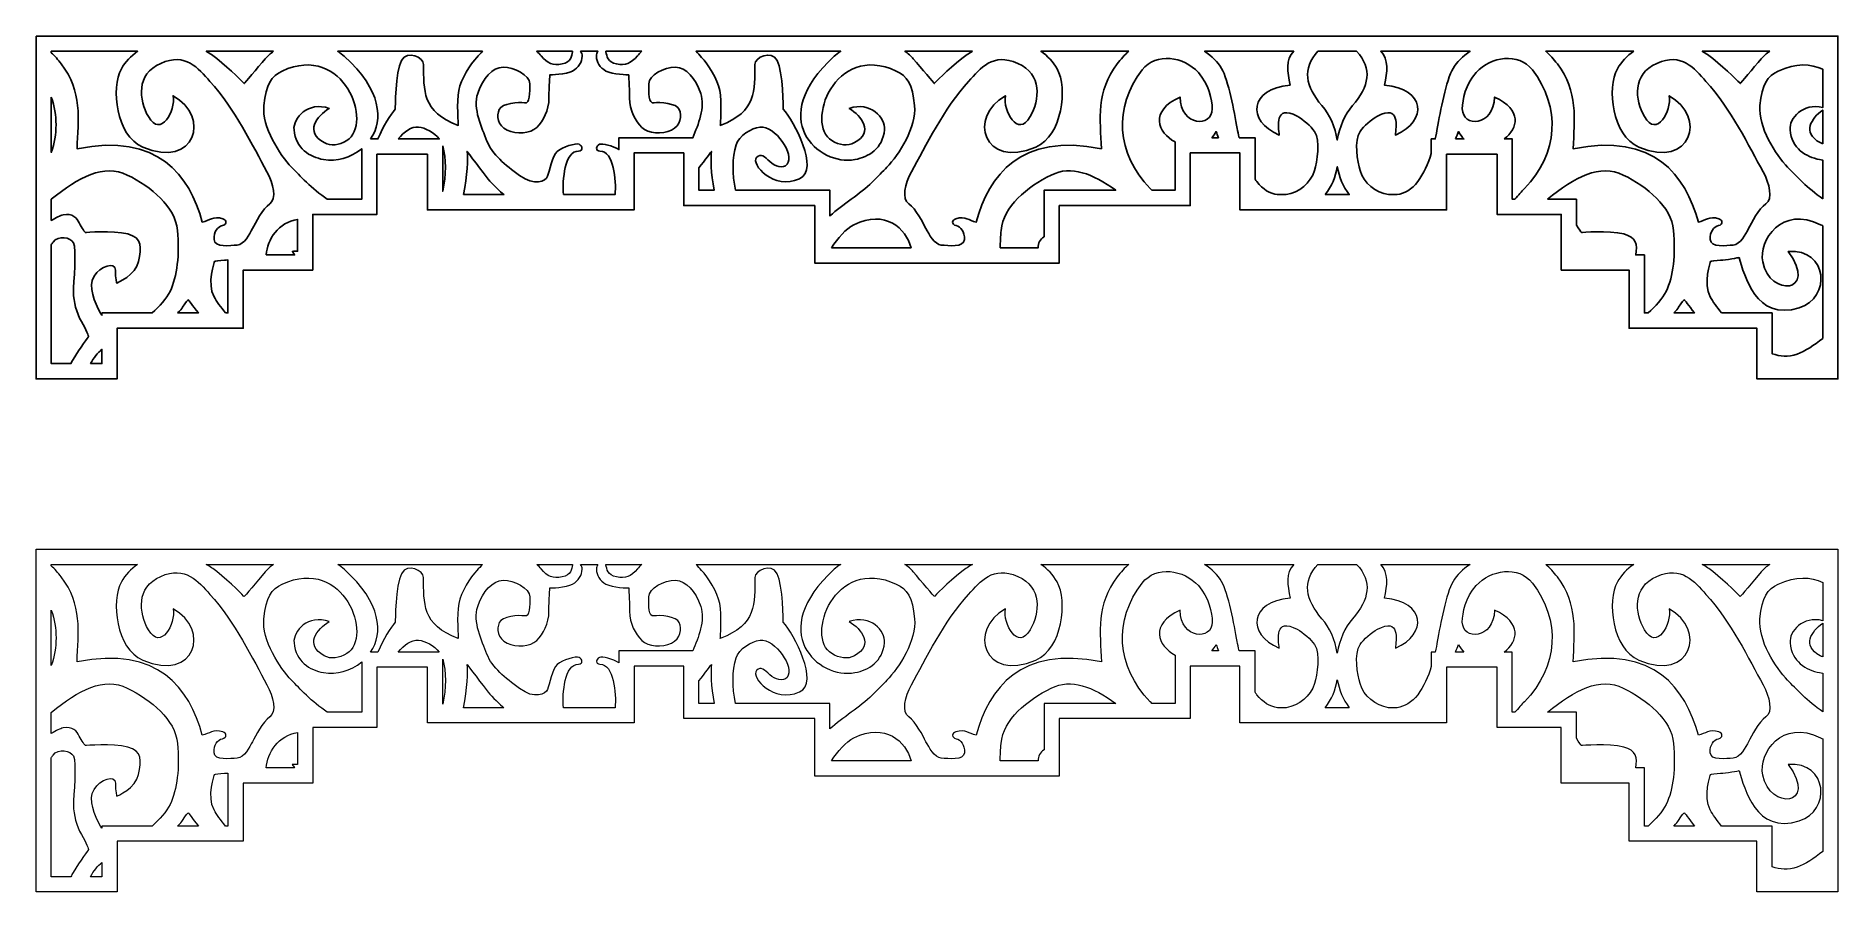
# Model space of a CAD drawing. Header units: centimetres. Extents: x -9 to 9.7, y 4.6 to 13.5.
import ezdxf

# ---------------------------------------------------------------- set-up
doc = ezdxf.new("R2010")
doc.units = ezdxf.units.CM
doc.header["$MEASUREMENT"] = 0
doc.layers.add('layer 1', color=7, linetype='Continuous')

msp = doc.modelspace()

# ---------------------------------------------------------------- linework, layer by layer
at = {"layer": 'layer 1', "color": 30}
for points, knots in [([(-9.01101, 13.46646), (-9.01101, 13.44229), (-9.01101, 13.41811), (-9.01101, 13.39394), (-9.01101, 13.39394), (-9.01101, 13.3925), (-9.01101, 13.39106), (-9.01101, 13.38962), (-9.01101, 13.38962), (-9.01101, 13.38818), (-9.01101, 13.38674), (-9.01101, 13.3853), (-9.01101, 13.3853), (-9.01101, 13.38386), (-9.01101, 13.38242), (-9.01101, 13.38098), (-9.01101, 13.38098), (-9.01101, 13.37954), (-9.01101, 13.3781), (-9.01101, 13.37666), (-9.01101, 13.37666), (-9.01101, 13.37522), (-9.01101, 13.37378), (-9.01101, 13.37234), (-9.01101, 13.37234), (-9.01101, 13.3709), (-9.01101, 13.36946), (-9.01101, 13.36802), (-9.01101, 13.36802), (-9.01101, 13.36658), (-9.01101, 13.36514), (-9.01101, 13.3637), (-9.01101, 13.3637), (-9.01101, 13.36226), (-9.01101, 13.36082), (-9.01101, 13.35938), (-9.01101, 13.35938), (-9.01101, 13.35797), (-9.01101, 13.35655), (-9.01101, 13.35514), (-9.01101, 13.35514), (-9.01101, 13.35511), (-9.01101, 13.35509), (-9.01101, 13.35506), (-9.01101, 13.35506), (-9.01101, 13.35362), (-9.01101, 13.35218), (-9.01101, 13.35074), (-9.01101, 13.35074), (-9.01101, 13.3493), (-9.01101, 13.34786), (-9.01101, 13.34642), (-9.01101, 13.34642), (-9.01101, 13.34498), (-9.01101, 13.34355), (-9.01101, 13.34211), (-9.01101, 13.34211), (-9.01101, 13.34067), (-9.01101, 13.33923), (-9.01101, 13.33779), (-9.01101, 13.33779), (-9.01101, 13.33635), (-9.01101, 13.33491), (-9.01101, 13.33347), (-9.01101, 13.33347), (-9.01101, 13.33203), (-9.01101, 13.33059), (-9.01101, 13.32915), (-9.01101, 13.32915), (-9.01101, 13.32771), (-9.01101, 13.32627), (-9.01101, 13.32483), (-9.01101, 13.32483), (-9.01101, 13.32339), (-9.01101, 13.32195), (-9.01101, 13.32051), (-9.01101, 13.32051), (-9.01101, 13.31907), (-9.01101, 13.31763), (-9.01101, 13.31619), (-9.01101, 13.31619), (-9.01101, 13.31475), (-9.01101, 13.31331), (-9.01101, 13.31187), (-9.01101, 13.31187), (-9.01101, 13.31043), (-9.01101, 13.30899), (-9.01101, 13.30755), (-9.01101, 13.30755), (-9.01101, 13.30611), (-9.01101, 13.30468), (-9.01101, 13.30324), (-9.01101, 13.30324), (-9.01101, 13.30198), (-9.01101, 13.30073), (-9.01101, 13.29948), (-9.01101, 13.29948), (-9.01101, 13.29929), (-9.01101, 13.2991), (-9.01101, 13.29892), (-9.01101, 13.29892), (-9.01101, 13.29748), (-9.01101, 13.29604), (-9.01101, 13.2946), (-9.01101, 13.2946), (-9.01101, 13.29316), (-9.01101, 13.29172), (-9.01101, 13.29028), (-9.01101, 13.29028), (-9.01101, 13.28884), (-9.01101, 13.2874), (-9.01101, 13.28596), (-9.01101, 13.28596), (-9.01101, 13.28452), (-9.01101, 13.28308), (-9.01101, 13.28164), (-9.01101, 13.28164), (-9.01101, 13.2802), (-9.01101, 13.27876), (-9.01101, 13.27732), (-9.01101, 13.27732), (-9.01101, 13.27588), (-9.01101, 13.27444), (-9.01101, 13.273), (-9.01101, 13.273), (-9.01101, 13.27156), (-9.01101, 13.27012), (-9.01101, 13.26868), (-9.01101, 13.26868), (-9.01101, 13.26724), (-9.01101, 13.2658), (-9.01101, 13.26436), (-9.01101, 13.26436), (-9.01101, 13.26292), (-9.01101, 13.26148), (-9.01101, 13.26004), (-9.01101, 13.26004), (-9.01101, 13.2586), (-9.01101, 13.25716), (-9.01101, 13.25572), (-9.01101, 13.25572), (-9.01101, 13.25428), (-9.01101, 13.25285), (-9.01101, 13.25141), (-9.01101, 13.25141), (-9.01101, 13.24997), (-9.01101, 13.24853), (-9.01101, 13.24709), (-9.01101, 13.24709), (-9.01101, 13.246), (-9.01101, 13.24491), (-9.01101, 13.24382), (-9.01101, 13.24382), (-9.01101, 13.24347), (-9.01101, 13.24312), (-9.01101, 13.24277), (-9.01101, 13.24277), (-9.01101, 13.24133), (-9.01101, 13.23989), (-9.01101, 13.23845), (-9.01101, 13.23845), (-9.01101, 13.23701), (-9.01101, 13.23557), (-9.01101, 13.23413), (-9.01101, 13.23413), (-9.01101, 13.23269), (-9.01101, 13.23125), (-9.01101, 13.22981), (-9.01101, 13.22981), (-9.01101, 13.22837), (-9.01101, 13.22693), (-9.01101, 13.22549), (-9.01101, 13.22549), (-9.01101, 13.22405), (-9.01101, 13.22261), (-9.01101, 13.22117), (-9.01101, 13.22117), (-9.01101, 13.21973), (-9.01101, 13.21829), (-9.01101, 13.21685), (-9.01101, 13.21685), (-9.01101, 13.21541), (-9.01101, 13.21397), (-9.01101, 13.21253), (-9.01101, 13.21253), (-9.01101, 13.21109), (-9.01101, 13.20965), (-9.01101, 13.20821), (-9.01101, 13.20821), (-9.01101, 13.20677), (-9.01101, 13.20533), (-9.01101, 13.20389), (-9.01101, 13.20389), (-9.01101, 13.20245), (-9.01101, 13.20102), (-9.01101, 13.19958), (-9.01101, 13.19958), (-9.01101, 13.19814), (-9.01101, 13.1967), (-9.01101, 13.19526), (-9.01101, 13.19526), (-9.01101, 13.19382), (-9.01101, 13.19238), (-9.01101, 13.19094), (-9.01101, 13.19094), (-9.01101, 13.19001), (-9.01101, 13.18909), (-9.01101, 13.18816), (-9.01101, 13.18816), (-9.01101, 13.18765), (-9.01101, 13.18713), (-9.01101, 13.18662), (-9.01101, 13.18662), (-9.01101, 13.18518), (-9.01101, 13.18374), (-9.01101, 13.1823), (-9.01101, 13.1823), (-9.01101, 13.18086), (-9.01101, 13.17942), (-9.01101, 13.17798), (-9.01101, 13.17798), (-9.01101, 13.17654), (-9.01101, 13.1751), (-9.01101, 13.17366), (-9.01101, 13.17366), (-9.01101, 13.17222), (-9.01101, 13.17078), (-9.01101, 13.16934), (-9.01101, 13.16934), (-9.01101, 13.1679), (-9.01101, 13.16646), (-9.01101, 13.16502), (-9.01101, 13.16502), (-9.01101, 13.16358), (-9.01101, 13.16214), (-9.01101, 13.1607), (-9.01101, 13.1607), (-9.01101, 13.15926), (-9.01101, 13.15782), (-9.01101, 13.15638), (-9.01101, 13.15638), (-9.01101, 13.15494), (-9.01101, 13.1535), (-9.01101, 13.15206), (-9.01101, 13.15206), (-9.01101, 13.15062), (-9.01101, 13.14918), (-9.01101, 13.14775), (-9.01101, 13.14775), (-9.01101, 13.14631), (-9.01101, 13.14487), (-9.01101, 13.14343), (-9.01101, 13.14343), (-9.01101, 13.14199), (-9.01101, 13.14055), (-9.01101, 13.13911), (-9.01101, 13.13911), (-9.01101, 13.13767), (-9.01101, 13.13623), (-9.01101, 13.13479), (-9.01101, 13.13479), (-9.01101, 13.13402), (-9.01101, 13.13326), (-9.01101, 13.1325), (-9.01101, 13.1325), (-9.01101, 13.13182), (-9.01101, 13.13115), (-9.01101, 13.13047), (-9.01101, 13.13047), (-9.01101, 13.12903), (-9.01101, 13.12759), (-9.01101, 13.12615), (-9.01101, 13.12615), (-9.01101, 13.12471), (-9.01101, 13.12327), (-9.01101, 13.12183), (-9.01101, 13.12183), (-9.01101, 13.12039), (-9.01101, 13.11895), (-9.01101, 13.11751), (-9.01101, 13.11751), (-9.01101, 12.73588), (-9.01101, 12.35425), (-9.01101, 11.97262), (-9.01101, 11.97262), (-9.01101, 11.97081), (-9.01101, 11.96901), (-9.01101, 11.9672), (-9.01101, 11.9672), (-9.01101, 11.96602), (-9.01101, 11.96483), (-9.01101, 11.96364), (-9.01101, 11.96364), (-9.01101, 11.96302), (-9.01101, 11.96241), (-9.01101, 11.96179), (-9.01101, 11.96179), (-9.01101, 11.95998), (-9.01101, 11.95818), (-9.01101, 11.95638), (-9.01101, 11.95638), (-9.01101, 11.95457), (-9.01101, 11.95277), (-9.01101, 11.95096), (-9.01101, 11.95096), (-9.01101, 11.94916), (-9.01101, 11.94735), (-9.01101, 11.94555), (-9.01101, 11.94555), (-9.01101, 11.94374), (-9.01101, 11.94194), (-9.01101, 11.94014), (-9.01101, 11.94014), (-9.01101, 11.93833), (-9.01101, 11.93653), (-9.01101, 11.93472), (-9.01101, 11.93472), (-9.01101, 11.93292), (-9.01101, 11.93111), (-9.01101, 11.92931), (-9.01101, 11.92931), (-9.01101, 11.9275), (-9.01101, 11.9257), (-9.01101, 11.92389), (-9.01101, 11.92389), (-9.01101, 11.92209), (-9.01101, 11.92028), (-9.01101, 11.91848), (-9.01101, 11.91848), (-9.01101, 11.91667), (-9.01101, 11.91487), (-9.01101, 11.91307), (-9.01101, 11.91307), (-9.01101, 11.91137), (-9.01101, 11.90968), (-9.01101, 11.90798), (-9.01101, 11.90798), (-9.01101, 11.90787), (-9.01101, 11.90776), (-9.01101, 11.90765), (-9.01101, 11.90765), (-9.01101, 11.90585), (-9.01101, 11.90404), (-9.01101, 11.90224), (-9.01101, 11.90224), (-9.01101, 11.90044), (-9.01101, 11.89863), (-9.01101, 11.89683), (-9.01101, 11.89683), (-9.01101, 11.89502), (-9.01101, 11.89322), (-9.01101, 11.89141), (-9.01101, 11.89141), (-9.01101, 11.88961), (-9.01101, 11.8878), (-9.01101, 11.886), (-9.01101, 11.886), (-9.01101, 11.88419), (-9.01101, 11.88239), (-9.01101, 11.88058), (-9.01101, 11.88058), (-9.01101, 11.87878), (-9.01101, 11.87697), (-9.01101, 11.87517), (-9.01101, 11.87517), (-9.01101, 11.87337), (-9.01101, 11.87156), (-9.01101, 11.86976), (-9.01101, 11.86976), (-9.01101, 11.86795), (-9.01101, 11.86615), (-9.01101, 11.86434), (-9.01101, 11.86434), (-9.01101, 11.86254), (-9.01101, 11.86073), (-9.01101, 11.85893), (-9.01101, 11.85893), (-9.01101, 11.85713), (-9.01101, 11.85532), (-9.01101, 11.85352), (-9.01101, 11.85352), (-9.01101, 11.85312), (-9.01101, 11.85272), (-9.01101, 11.85232), (-9.01101, 11.85232), (-9.01101, 11.85091), (-9.01101, 11.84951), (-9.01101, 11.8481), (-9.01101, 11.8481), (-9.01101, 11.8463), (-9.01101, 11.84449), (-9.01101, 11.84269), (-9.01101, 11.84269), (-9.01101, 11.84088), (-9.01101, 11.83908), (-9.01101, 11.83727), (-9.01101, 11.83727), (-9.01101, 11.83547), (-9.01101, 11.83366), (-9.01101, 11.83186), (-9.01101, 11.83186), (-9.01101, 11.83005), (-9.01101, 11.82825), (-9.01101, 11.82644), (-9.01101, 11.82644), (-9.01101, 11.82464), (-9.01101, 11.82284), (-9.01101, 11.82103), (-9.01101, 11.82103), (-9.01101, 11.81923), (-9.01101, 11.81742), (-9.01101, 11.81562), (-9.01101, 11.81562), (-9.01101, 11.81381), (-9.01101, 11.81201), (-9.01101, 11.8102), (-9.01101, 11.8102), (-9.01101, 11.8084), (-9.01101, 11.80659), (-9.01101, 11.80479), (-9.01101, 11.80479), (-9.01101, 11.80298), (-9.01101, 11.80118), (-9.01101, 11.79937), (-9.01101, 11.79937), (-9.01101, 11.79847), (-9.01101, 11.79756), (-9.01101, 11.79666), (-9.01101, 11.79666), (-9.01101, 11.79576), (-9.01101, 11.79486), (-9.01101, 11.79396), (-9.01101, 11.79396), (-9.01101, 11.79216), (-9.01101, 11.79035), (-9.01101, 11.78855), (-9.01101, 11.78855), (-9.01101, 11.78674), (-9.01101, 11.78494), (-9.01101, 11.78314), (-9.01101, 11.78314), (-9.01101, 11.78133), (-9.01101, 11.77953), (-9.01101, 11.77772), (-9.01101, 11.77772), (-9.01101, 11.77592), (-9.01101, 11.77411), (-9.01101, 11.77231), (-9.01101, 11.77231), (-9.01101, 11.7705), (-9.01101, 11.7687), (-9.01101, 11.76689), (-9.01101, 11.76689), (-9.01101, 11.76509), (-9.01101, 11.76328), (-9.01101, 11.76148), (-9.01101, 11.76148), (-9.01101, 11.75967), (-9.01101, 11.75787), (-9.01101, 11.75606), (-9.01101, 11.75606), (-9.01101, 11.75426), (-9.01101, 11.75246), (-9.01101, 11.75065), (-9.01101, 11.75065), (-9.01101, 11.74885), (-9.01101, 11.74704), (-9.01101, 11.74524), (-9.01101, 11.74524), (-9.01101, 11.74383), (-9.01101, 11.74241), (-9.01101, 11.741), (-9.01101, 11.741), (-9.01101, 11.74061), (-9.01101, 11.74022), (-9.01101, 11.73982), (-9.01101, 11.73982), (-9.01101, 11.73802), (-9.01101, 11.73621), (-9.01101, 11.73441), (-9.01101, 11.73441), (-9.01101, 11.7326), (-9.01101, 11.7308), (-9.01101, 11.729), (-9.01101, 11.729), (-9.01101, 11.72719), (-9.01101, 11.72539), (-9.01101, 11.72358), (-9.01101, 11.72358), (-9.01101, 11.72178), (-9.01101, 11.71997), (-9.01101, 11.71817), (-9.01101, 11.71817), (-9.01101, 11.71636), (-9.01101, 11.71456), (-9.01101, 11.71275), (-9.01101, 11.71275), (-9.01101, 11.71095), (-9.01101, 11.70914), (-9.01101, 11.70734), (-9.01101, 11.70734), (-9.01101, 11.70554), (-9.01101, 11.70373), (-9.01101, 11.70193), (-9.01101, 11.70193), (-9.01101, 11.70012), (-9.01101, 11.69832), (-9.01101, 11.69651), (-9.01101, 11.69651), (-9.01101, 11.69471), (-9.01101, 11.6929), (-9.01101, 11.6911), (-9.01101, 11.6911), (-9.01101, 11.68929), (-9.01101, 11.68749), (-9.01101, 11.68569), (-9.01101, 11.68569), (-9.01101, 11.68557), (-9.01101, 11.68546), (-9.01101, 11.68534), (-9.01101, 11.68534), (-9.01101, 11.68365), (-9.01101, 11.68196), (-9.01101, 11.68027), (-9.01101, 11.68027), (-9.01101, 11.67847), (-9.01101, 11.67666), (-9.01101, 11.67486), (-9.01101, 11.67486), (-9.01101, 11.67305), (-9.01101, 11.67125), (-9.01101, 11.66944), (-9.01101, 11.66944), (-9.01101, 11.66764), (-9.01101, 11.66583), (-9.01101, 11.66403), (-9.01101, 11.66403), (-9.01101, 11.66223), (-9.01101, 11.66042), (-9.01101, 11.65862), (-9.01101, 11.65862), (-9.01101, 11.65681), (-9.01101, 11.65501), (-9.01101, 11.6532), (-9.01101, 11.6532), (-9.01101, 11.6514), (-9.01101, 11.64959), (-9.01101, 11.64779), (-9.01101, 11.64779), (-9.01101, 11.64598), (-9.01101, 11.64418), (-9.01101, 11.64237), (-9.01101, 11.64237), (-9.01101, 11.64057), (-9.01101, 11.63876), (-9.01101, 11.63696), (-9.01101, 11.63696), (-9.01101, 11.63515), (-9.01101, 11.63335), (-9.01101, 11.63155), (-9.01101, 11.63155), (-9.01101, 11.63092), (-9.01101, 11.6303), (-9.01101, 11.62968), (-9.01101, 11.62968), (-9.01101, 11.6285), (-9.01101, 11.62731), (-9.01101, 11.62613), (-9.01101, 11.62613), (-9.01101, 11.55699), (-9.01101, 11.48784), (-9.01101, 11.4187), (-9.01101, 11.4187), (-9.01101, 11.41747), (-9.01101, 11.41625), (-9.01101, 11.41502), (-9.01101, 11.41502), (-9.01101, 11.4138), (-9.01101, 11.41258), (-9.01101, 11.41135), (-9.01101, 11.41135), (-9.01101, 11.41013), (-9.01101, 11.4089), (-9.01101, 11.40768), (-9.01101, 11.40768), (-9.01101, 11.40747), (-9.01101, 11.40725), (-9.01101, 11.40704), (-9.01101, 11.40704), (-9.01101, 11.40603), (-9.01101, 11.40502), (-9.01101, 11.40401), (-9.01101, 11.40401), (-9.01101, 11.40278), (-9.01101, 11.40156), (-9.01101, 11.40033), (-9.01101, 11.40033), (-9.01101, 11.39911), (-9.01101, 11.39788), (-9.01101, 11.39666), (-9.01101, 11.39666), (-9.01101, 11.39544), (-9.01101, 11.39421), (-9.01101, 11.39299), (-9.01101, 11.39299), (-9.01101, 11.39176), (-9.01101, 11.39054), (-9.01101, 11.38931), (-9.01101, 11.38931), (-9.01101, 11.38809), (-9.01101, 11.38687), (-9.01101, 11.38564), (-9.01101, 11.38564), (-9.01101, 11.38442), (-9.01101, 11.38319), (-9.01101, 11.38197), (-9.01101, 11.38197), (-9.01101, 11.38075), (-9.01101, 11.37952), (-9.01101, 11.3783), (-9.01101, 11.3783), (-9.01101, 11.37707), (-9.01101, 11.37585), (-9.01101, 11.37462), (-9.01101, 11.37462), (-9.01101, 11.3734), (-9.01101, 11.37218), (-9.01101, 11.37095), (-9.01101, 11.37095), (-9.01101, 11.36973), (-9.01101, 11.3685), (-9.01101, 11.36728), (-9.01101, 11.36728), (-9.01101, 11.36605), (-9.01101, 11.36483), (-9.01101, 11.3636), (-9.01101, 11.3636), (-9.01101, 11.36238), (-9.01101, 11.36116), (-9.01101, 11.35993), (-9.01101, 11.35993), (-9.01101, 11.35871), (-9.01101, 11.35748), (-9.01101, 11.35626), (-9.01101, 11.35626), (-9.01101, 11.35503), (-9.01101, 11.35381), (-9.01101, 11.35259), (-9.01101, 11.35259), (-9.01101, 11.35218), (-9.01101, 11.35178), (-9.01101, 11.35138), (-9.01101, 11.35138), (-9.01101, 11.35056), (-9.01101, 11.34974), (-9.01101, 11.34891), (-9.01101, 11.34891), (-9.01101, 11.34769), (-9.01101, 11.34647), (-9.01101, 11.34524), (-9.01101, 11.34524), (-9.01101, 11.34402), (-9.01101, 11.34279), (-9.01101, 11.34157), (-9.01101, 11.34157), (-9.01101, 11.34034), (-9.01101, 11.33912), (-9.01101, 11.3379), (-9.01101, 11.3379), (-9.01101, 11.33667), (-9.01101, 11.33545), (-9.01101, 11.33422), (-9.01101, 11.33422), (-9.01101, 11.333), (-9.01101, 11.33177), (-9.01101, 11.33055), (-9.01101, 11.33055), (-9.01101, 11.32933), (-9.01101, 11.3281), (-9.01101, 11.32688), (-9.01101, 11.32688), (-9.01101, 11.32565), (-9.01101, 11.32443), (-9.01101, 11.3232), (-9.01101, 11.3232), (-9.01101, 11.32198), (-9.01101, 11.32076), (-9.01101, 11.31953), (-9.01101, 11.31953), (-9.01101, 11.31831), (-9.01101, 11.31708), (-9.01101, 11.31586), (-9.01101, 11.31586), (-9.01101, 11.31464), (-9.01101, 11.31341), (-9.01101, 11.31219), (-9.01101, 11.31219), (-9.01101, 11.31096), (-9.01101, 11.30974), (-9.01101, 11.30851), (-9.01101, 11.30851), (-9.01101, 11.30729), (-9.01101, 11.30606), (-9.01101, 11.30484), (-9.01101, 11.30484), (-9.01101, 11.30362), (-9.01101, 11.30239), (-9.01101, 11.30117), (-9.01101, 11.30117), (-9.01101, 11.29994), (-9.01101, 11.29872), (-9.01101, 11.29749), (-9.01101, 11.29749), (-9.01101, 11.2969), (-9.01101, 11.29631), (-9.01101, 11.29572), (-9.01101, 11.29572), (-9.01101, 11.29509), (-9.01101, 11.29445), (-9.01101, 11.29382), (-9.01101, 11.29382), (-9.01101, 11.2926), (-9.01101, 11.29137), (-9.01101, 11.29015), (-9.01101, 11.29015), (-9.01101, 11.28892), (-9.01101, 11.2877), (-9.01101, 11.28648), (-9.01101, 11.28648), (-9.01101, 11.28525), (-9.01101, 11.28403), (-9.01101, 11.2828), (-9.01101, 11.2828), (-9.01101, 11.28158), (-9.01101, 11.28035), (-9.01101, 11.27913), (-9.01101, 11.27913), (-9.01101, 11.27791), (-9.01101, 11.27668), (-9.01101, 11.27546), (-9.01101, 11.27546), (-9.01101, 11.27423), (-9.01101, 11.27301), (-9.01101, 11.27178), (-9.01101, 11.27178), (-9.01101, 11.27056), (-9.01101, 11.26934), (-9.01101, 11.26811), (-9.01101, 11.26811), (-9.01101, 11.26689), (-9.01101, 11.26566), (-9.01101, 11.26444), (-9.01101, 11.26444), (-9.01101, 11.26322), (-9.01101, 11.26199), (-9.01101, 11.26077), (-9.01101, 11.26077), (-9.01101, 11.25954), (-9.01101, 11.25832), (-9.01101, 11.25709), (-9.01101, 11.25709), (-9.01101, 11.25587), (-9.01101, 11.25465), (-9.01101, 11.25342), (-9.01101, 11.25342), (-9.01101, 11.2522), (-9.01101, 11.25097), (-9.01101, 11.24975), (-9.01101, 11.24975), (-9.01101, 11.24852), (-9.01101, 11.2473), (-9.01101, 11.24607), (-9.01101, 11.24607), (-9.01101, 11.24485), (-9.01101, 11.24363), (-9.01101, 11.2424), (-9.01101, 11.2424), (-9.01101, 11.24162), (-9.01101, 11.24084), (-9.01101, 11.24006), (-9.01101, 11.24006), (-9.01101, 11.23962), (-9.01101, 11.23917), (-9.01101, 11.23873), (-9.01101, 11.23873), (-9.01101, 11.2375), (-9.01101, 11.23628), (-9.01101, 11.23506), (-9.01101, 11.23506), (-9.01101, 11.23383), (-9.01101, 11.23261), (-9.01101, 11.23138), (-9.01101, 11.23138), (-9.01101, 11.23016), (-9.01101, 11.22893), (-9.01101, 11.22771), (-9.01101, 11.22771), (-9.01101, 11.22649), (-9.01101, 11.22526), (-9.01101, 11.22404), (-9.01101, 11.22404), (-9.01101, 11.22281), (-9.01101, 11.22159), (-9.01101, 11.22036), (-9.01101, 11.22036), (-9.01101, 11.21914), (-9.01101, 11.21792), (-9.01101, 11.21669), (-9.01101, 11.21669), (-9.01101, 11.21547), (-9.01101, 11.21424), (-9.01101, 11.21302), (-9.01101, 11.21302), (-9.01101, 11.21179), (-9.01101, 11.21057), (-9.01101, 11.20935), (-9.01101, 11.20935), (-9.01101, 11.20812), (-9.01101, 11.2069), (-9.01101, 11.20567), (-9.01101, 11.20567), (-9.01101, 11.20445), (-9.01101, 11.20322), (-9.01101, 11.202), (-9.01101, 11.202), (-9.01101, 11.20078), (-9.01101, 11.19955), (-9.01101, 11.19833), (-9.01101, 11.19833), (-9.01101, 11.1971), (-9.01101, 11.19588), (-9.01101, 11.19465), (-9.01101, 11.19465), (-9.01101, 11.19343), (-9.01101, 11.19221), (-9.01101, 11.19098), (-9.01101, 11.19098), (-9.01101, 11.18976), (-9.01101, 11.18853), (-9.01101, 11.18731), (-9.01101, 11.18731), (-9.01101, 11.18634), (-9.01101, 11.18537), (-9.01101, 11.1844), (-9.01101, 11.1844), (-9.01101, 11.18414), (-9.01101, 11.18389), (-9.01101, 11.18363), (-9.01101, 11.18363), (-9.01101, 10.9315), (-9.01101, 10.67936), (-9.01101, 10.42723), (-9.01101, 10.42723), (-9.01101, 10.42469), (-9.01101, 10.42215), (-9.01101, 10.41962), (-9.01101, 10.41962), (-9.01101, 10.41708), (-9.01101, 10.41454), (-9.01101, 10.412), (-9.01101, 10.412), (-9.01101, 10.40972), (-9.01101, 10.40744), (-9.01101, 10.40516), (-9.01101, 10.40516), (-9.01101, 10.4049), (-9.01101, 10.40465), (-9.01101, 10.40439), (-9.01101, 10.40439), (-9.01101, 10.40186), (-9.01101, 10.39932), (-9.01101, 10.39678), (-9.01101, 10.39678), (-9.01101, 10.39424), (-9.01101, 10.39171), (-9.01101, 10.38917), (-9.01101, 10.38917), (-9.01101, 10.38663), (-9.01101, 10.38409), (-9.01101, 10.38155), (-9.01101, 10.38155), (-9.01101, 10.37902), (-9.01101, 10.37648), (-9.01101, 10.37394), (-9.01101, 10.37394), (-9.01101, 10.37141), (-9.01101, 10.36887), (-9.01101, 10.36633), (-9.01101, 10.36633), (-9.01101, 10.36379), (-9.01101, 10.36126), (-9.01101, 10.35872), (-9.01101, 10.35872), (-9.01101, 10.35618), (-9.01101, 10.35364), (-9.01101, 10.3511), (-9.01101, 10.3511), (-9.01101, 10.35057), (-9.01101, 10.35003), (-9.01101, 10.3495), (-9.01101, 10.3495), (-9.01101, 10.3475), (-9.01101, 10.3455), (-9.01101, 10.34349), (-9.01101, 10.34349), (-9.01101, 10.34096), (-9.01101, 10.33842), (-9.01101, 10.33588), (-9.01101, 10.33588), (-9.01101, 10.33334), (-9.01101, 10.33081), (-9.01101, 10.32827), (-9.01101, 10.32827), (-9.01101, 10.32573), (-9.01101, 10.32319), (-9.01101, 10.32065), (-9.01101, 10.32065), (-9.01101, 10.31812), (-9.01101, 10.31558), (-9.01101, 10.31304), (-9.01101, 10.31304), (-9.01101, 10.31051), (-9.01101, 10.30797), (-9.01101, 10.30543), (-9.01101, 10.30543), (-9.01101, 10.30289), (-9.01101, 10.30036), (-9.01101, 10.29782), (-9.01101, 10.29782), (-9.01101, 10.29649), (-9.01101, 10.29517), (-9.01101, 10.29384), (-9.01101, 10.29384), (-9.01101, 10.29263), (-9.01101, 10.29142), (-9.01101, 10.2902), (-9.01101, 10.2902), (-9.01101, 10.28767), (-9.01101, 10.28513), (-9.01101, 10.28259), (-9.01101, 10.28259), (-9.01101, 10.28006), (-9.01101, 10.27752), (-9.01101, 10.27498), (-9.01101, 10.27498), (-9.01101, 10.27244), (-9.01101, 10.26991), (-9.01101, 10.26737), (-9.01101, 10.26737), (-9.01101, 10.26483), (-9.01101, 10.26229), (-9.01101, 10.25975), (-9.01101, 10.25975), (-9.01101, 10.25722), (-9.01101, 10.25468), (-9.01101, 10.25214), (-9.01101, 10.25214), (-9.01101, 10.24961), (-9.01101, 10.24707), (-9.01101, 10.24453), (-9.01101, 10.24453), (-9.01101, 10.24241), (-9.01101, 10.24029), (-9.01101, 10.23818), (-9.01101, 10.23818), (-9.01101, 10.23776), (-9.01101, 10.23734), (-9.01101, 10.23692), (-9.01101, 10.23692), (-9.01101, 10.23438), (-9.01101, 10.23184), (-9.01101, 10.2293), (-9.01101, 10.2293), (-9.01101, 10.22677), (-9.01101, 10.22423), (-9.01101, 10.22169), (-9.01101, 10.22169), (-9.01101, 10.21915), (-9.01101, 10.21662), (-9.01101, 10.21408), (-9.01101, 10.21408), (-9.01101, 10.21154), (-9.01101, 10.209), (-9.01101, 10.20647), (-9.01101, 10.20647), (-9.01101, 10.20393), (-9.01101, 10.20139), (-9.01101, 10.19885), (-9.01101, 10.19885), (-9.01101, 10.19632), (-9.01101, 10.19378), (-9.01101, 10.19124), (-9.01101, 10.19124), (-9.01101, 10.1887), (-9.01101, 10.18617), (-9.01101, 10.18363), (-9.01101, 10.18363), (-9.01101, 10.18326), (-9.01101, 10.18289), (-9.01101, 10.18252), (-9.01101, 10.18252), (-9.01101, 10.18035), (-9.01101, 10.17819), (-9.01101, 10.17602), (-9.01101, 10.17602), (-9.01101, 10.17348), (-9.01101, 10.17094), (-9.01101, 10.1684), (-9.01101, 10.1684), (-9.01101, 10.16587), (-9.01101, 10.16333), (-9.01101, 10.16079), (-9.01101, 10.16079), (-9.01101, 10.15826), (-9.01101, 10.15572), (-9.01101, 10.15318), (-9.01101, 10.15318), (-9.01101, 10.15064), (-9.01101, 10.14811), (-9.01101, 10.14557), (-9.01101, 10.14557), (-9.01101, 10.14303), (-9.01101, 10.14049), (-9.01101, 10.13795), (-9.01101, 10.13795), (-9.01101, 10.13542), (-9.01101, 10.13288), (-9.01101, 10.13034), (-9.01101, 10.13034), (-9.01101, 10.12918), (-9.01101, 10.12802), (-9.01101, 10.12686), (-9.01101, 10.12686), (-9.01101, 10.12548), (-9.01101, 10.12411), (-9.01101, 10.12273), (-9.01101, 10.12273), (-9.01101, 10.12019), (-9.01101, 10.11766), (-9.01101, 10.11512), (-9.01101, 10.11512), (-9.01101, 10.11258), (-9.01101, 10.11004), (-9.01101, 10.1075), (-9.01101, 10.1075), (-9.01101, 10.10497), (-9.01101, 10.10243), (-9.01101, 10.09989), (-9.01101, 10.09989), (-9.01101, 10.09736), (-9.01101, 10.09482), (-9.01101, 10.09228), (-9.01101, 10.09228), (-9.01101, 10.08974), (-9.01101, 10.08721), (-9.01101, 10.08467), (-9.01101, 10.08467), (-9.01101, 10.08213), (-9.01101, 10.07959), (-9.01101, 10.07705), (-9.01101, 10.07705), (-9.01101, 10.0751), (-9.01101, 10.07315), (-9.01101, 10.0712), (-9.01101, 10.0712), (-9.01101, 10.07061), (-9.01101, 10.07003), (-9.01101, 10.06944), (-9.01101, 10.06944), (-9.01101, 10.06691), (-9.01101, 10.06437), (-9.01101, 10.06183), (-9.01101, 10.06183), (-9.01101, 10.05929), (-9.01101, 10.05676), (-9.01101, 10.05422), (-9.01101, 10.05422), (-9.01101, 10.05168), (-9.01101, 10.04914), (-9.01101, 10.0466), (-9.01101, 10.0466), (-9.01101, 10.04407), (-9.01101, 10.04153), (-9.01101, 10.03899), (-9.01101, 10.03899), (-9.01101, 10.03646), (-9.01101, 10.03392), (-9.01101, 10.03138), (-9.01101, 10.03138), (-9.01101, 10.02884), (-9.01101, 10.02631), (-9.01101, 10.02377), (-9.01101, 10.02377), (-9.01101, 10.02123), (-9.01101, 10.01869), (-9.01101, 10.01615), (-9.01101, 10.01615), (-9.01101, 10.01595), (-9.01101, 10.01574), (-9.01101, 10.01554), (-9.01101, 10.01554), (-9.01101, 10.01321), (-9.01101, 10.01087), (-9.01101, 10.00854), (-9.01101, 10.00854), (-9.01101, 10.00601), (-9.01101, 10.00347), (-9.01101, 10.00093), (-9.01101, 10.00093), (-9.01101, 9.99839), (-9.01101, 9.99586), (-9.01101, 9.99332), (-9.01101, 9.99332), (-9.01101, 9.99078), (-9.01101, 9.98824), (-9.01101, 9.9857), (-9.01101, 9.9857), (-9.01101, 9.98317), (-9.01101, 9.98063), (-9.01101, 9.97809), (-9.01101, 9.97809), (-9.01101, 9.97556), (-9.01101, 9.97302), (-9.01101, 9.97048), (-9.01101, 9.97048), (-9.01101, 9.96794), (-9.01101, 9.96541), (-9.01101, 9.96287), (-9.01101, 9.96287), (-9.01101, 9.96187), (-9.01101, 9.96087), (-9.01101, 9.95988), (-9.01101, 9.95988), (-9.01101, 9.95834), (-9.01101, 9.9568), (-9.01101, 9.95525), (-9.01101, 9.95525), (-9.01101, 9.95272), (-9.01101, 9.95018), (-9.01101, 9.94764), (-9.01101, 9.94764), (-9.01101, 9.94511), (-9.01101, 9.94257), (-9.01101, 9.94003), (-9.01101, 9.94003), (-9.01101, 9.92809), (-9.01101, 9.91615), (-9.01101, 9.90422), (-9.01101, 9.90422), (-8.73031, 9.90422), (-8.4496, 9.90422), (-8.16889, 9.90422), (-8.16889, 9.90422), (-8.16889, 9.90422), (-8.16889, 10.25042), (-8.16889, 10.25042), (-8.16889, 10.25042), (-8.16889, 10.25042), (-8.16889, 10.43075), (-8.16889, 10.43075), (-8.16889, 10.43075), (-8.16889, 10.43075), (-6.8586, 10.43075), (-6.8586, 10.43075), (-6.8586, 10.43075), (-6.8586, 10.63214), (-6.8586, 10.81673), (-6.8586, 11.03434), (-6.8586, 11.03434), (-6.8586, 11.03434), (-6.13523, 11.03434), (-6.13523, 11.03434), (-6.13523, 11.03434), (-6.13523, 11.03434), (-6.13523, 11.07015), (-6.13523, 11.07015), (-6.13523, 11.07015), (-6.13523, 11.07015), (-6.13523, 11.18234), (-6.13523, 11.18234), (-6.13523, 11.18234), (-6.13523, 11.18234), (-6.13523, 11.55125), (-6.13523, 11.55125), (-6.13523, 11.55125), (-6.13523, 11.55125), (-6.13523, 11.61224), (-6.13523, 11.61224), (-6.13523, 11.61224), (-6.13523, 11.61224), (-5.46882, 11.61224), (-5.46882, 11.61224), (-5.46882, 11.61224), (-5.46882, 11.61224), (-5.46882, 11.99555), (-5.46882, 11.99555), (-5.46882, 11.99555), (-5.46882, 11.99555), (-5.46882, 12.23903), (-5.46882, 12.23903), (-5.46882, 12.23903), (-5.46882, 12.23903), (-4.94394, 12.23903), (-4.94394, 12.23903), (-4.94394, 12.23903), (-4.94394, 12.23903), (-4.94394, 11.66069), (-4.94394, 11.66069), (-4.94394, 11.66069), (-4.22833, 11.66069), (-3.51273, 11.66069), (-2.79713, 11.66069), (-2.79713, 11.66069), (-2.79713, 11.66069), (-2.79713, 11.66859), (-2.79713, 11.66859), (-2.79713, 11.66859), (-2.79713, 11.66859), (-2.79713, 11.6965), (-2.79713, 11.6965), (-2.79713, 11.6965), (-2.79713, 11.6965), (-2.79713, 11.7044), (-2.79713, 11.7044), (-2.79713, 11.7044), (-2.79713, 11.7044), (-2.79713, 11.97222), (-2.79713, 11.97222), (-2.79713, 11.97222), (-2.79713, 11.97222), (-2.79713, 12.25188), (-2.79713, 12.25188), (-2.79713, 12.25188), (-2.79713, 12.25188), (-2.28179, 12.25188), (-2.28179, 12.25188), (-2.28179, 12.25188), (-2.28179, 12.25188), (-2.28179, 12.24163), (-2.28179, 12.24163), (-2.28179, 12.24163), (-2.28179, 12.24163), (-2.28179, 11.90651), (-2.28179, 11.90651), (-2.28179, 11.90651), (-2.28179, 11.90651), (-2.28179, 11.70515), (-2.28179, 11.70515), (-2.28179, 11.70515), (-1.82824, 11.70515), (-1.3747, 11.70515), (-0.92116, 11.70515), (-0.92116, 11.70515), (-0.92116, 11.70515), (-0.92116, 11.40615), (-0.92116, 11.40615), (-0.92116, 11.40615), (-0.92116, 11.40615), (-0.92116, 11.14346), (-0.92116, 11.14346), (-0.92116, 11.14346), (-0.92116, 11.14346), (-0.92116, 11.10765), (-0.92116, 11.10765), (-0.92116, 11.10765), (-0.07387, 11.10765), (0.77342, 11.10765), (1.62071, 11.10765), (1.62071, 11.10765), (1.62071, 11.11958), (1.62071, 11.13152), (1.62071, 11.14346), (1.62071, 11.14346), (1.62071, 11.14397), (1.62071, 11.14448), (1.62071, 11.14499), (1.62071, 11.14499), (1.62071, 11.14595), (1.62071, 11.1469), (1.62071, 11.14786), (1.62071, 11.14786), (1.62071, 11.14933), (1.62071, 11.15079), (1.62071, 11.15226), (1.62071, 11.15226), (1.62071, 11.15295), (1.62071, 11.15364), (1.62071, 11.15433), (1.62071, 11.15433), (1.62071, 11.15511), (1.62071, 11.15588), (1.62071, 11.15666), (1.62071, 11.15666), (1.62071, 11.15812), (1.62071, 11.15959), (1.62071, 11.16105), (1.62071, 11.16105), (1.62071, 11.16193), (1.62071, 11.1628), (1.62071, 11.16367), (1.62071, 11.16367), (1.62071, 11.16426), (1.62071, 11.16486), (1.62071, 11.16545), (1.62071, 11.16545), (1.62071, 11.16692), (1.62071, 11.16839), (1.62071, 11.16985), (1.62071, 11.16985), (1.62071, 11.1709), (1.62071, 11.17195), (1.62071, 11.173), (1.62071, 11.173), (1.62071, 11.17342), (1.62071, 11.17383), (1.62071, 11.17425), (1.62071, 11.17425), (1.62071, 11.17572), (1.62071, 11.17718), (1.62071, 11.17865), (1.62071, 11.17865), (1.62071, 11.17988), (1.62071, 11.18111), (1.62071, 11.18234), (1.62071, 11.18234), (1.62071, 11.18257), (1.62071, 11.18281), (1.62071, 11.18305), (1.62071, 11.18305), (1.62071, 11.18451), (1.62071, 11.18598), (1.62071, 11.18744), (1.62071, 11.18744), (1.62071, 11.18885), (1.62071, 11.19027), (1.62071, 11.19168), (1.62071, 11.19168), (1.62071, 11.19173), (1.62071, 11.19179), (1.62071, 11.19184), (1.62071, 11.19184), (1.62071, 11.19331), (1.62071, 11.19477), (1.62071, 11.19624), (1.62071, 11.19624), (1.62071, 11.19771), (1.62071, 11.19917), (1.62071, 11.20064), (1.62071, 11.20064), (1.62071, 11.20076), (1.62071, 11.20089), (1.62071, 11.20101), (1.62071, 11.20101), (1.62071, 11.20235), (1.62071, 11.2037), (1.62071, 11.20504), (1.62071, 11.20504), (1.62071, 11.2065), (1.62071, 11.20797), (1.62071, 11.20943), (1.62071, 11.20943), (1.62071, 11.20974), (1.62071, 11.21004), (1.62071, 11.21035), (1.62071, 11.21035), (1.62071, 11.21151), (1.62071, 11.21267), (1.62071, 11.21383), (1.62071, 11.21383), (1.62071, 11.2153), (1.62071, 11.21677), (1.62071, 11.21823), (1.62071, 11.21823), (1.62071, 11.21872), (1.62071, 11.2192), (1.62071, 11.21968), (1.62071, 11.21968), (1.62071, 11.22066), (1.62071, 11.22165), (1.62071, 11.22263), (1.62071, 11.22263), (1.62071, 11.2241), (1.62071, 11.22556), (1.62071, 11.22703), (1.62071, 11.22703), (1.62071, 11.22769), (1.62071, 11.22836), (1.62071, 11.22902), (1.62071, 11.22902), (1.62071, 11.22982), (1.62071, 11.23062), (1.62071, 11.23143), (1.62071, 11.23143), (1.62071, 11.23289), (1.62071, 11.23436), (1.62071, 11.23582), (1.62071, 11.23582), (1.62071, 11.23667), (1.62071, 11.23751), (1.62071, 11.23835), (1.62071, 11.23835), (1.62071, 11.23898), (1.62071, 11.2396), (1.62071, 11.24022), (1.62071, 11.24022), (1.62071, 11.24169), (1.62071, 11.24315), (1.62071, 11.24462), (1.62071, 11.24462), (1.62071, 11.24564), (1.62071, 11.24667), (1.62071, 11.24769), (1.62071, 11.24769), (1.62071, 11.24813), (1.62071, 11.24858), (1.62071, 11.24902), (1.62071, 11.24902), (1.62071, 11.25048), (1.62071, 11.25195), (1.62071, 11.25342), (1.62071, 11.25342), (1.62071, 11.25462), (1.62071, 11.25582), (1.62071, 11.25703), (1.62071, 11.25703), (1.62071, 11.25729), (1.62071, 11.25755), (1.62071, 11.25782), (1.62071, 11.25782), (1.62071, 11.25928), (1.62071, 11.26075), (1.62071, 11.26221), (1.62071, 11.26221), (1.62071, 11.2636), (1.62071, 11.26498), (1.62071, 11.26636), (1.62071, 11.26636), (1.62071, 11.26645), (1.62071, 11.26653), (1.62071, 11.26661), (1.62071, 11.26661), (1.62071, 11.26808), (1.62071, 11.26954), (1.62071, 11.27101), (1.62071, 11.27101), (1.62071, 11.27248), (1.62071, 11.27394), (1.62071, 11.27541), (1.62071, 11.27541), (1.62071, 11.27551), (1.62071, 11.2756), (1.62071, 11.2757), (1.62071, 11.2757), (1.62071, 11.27707), (1.62071, 11.27844), (1.62071, 11.27981), (1.62071, 11.27981), (1.62071, 11.28127), (1.62071, 11.28274), (1.62071, 11.2842), (1.62071, 11.2842), (1.62071, 11.28448), (1.62071, 11.28476), (1.62071, 11.28503), (1.62071, 11.28503), (1.62071, 11.28622), (1.62071, 11.28741), (1.62071, 11.2886), (1.62071, 11.2886), (1.62071, 11.29007), (1.62071, 11.29153), (1.62071, 11.293), (1.62071, 11.293), (1.62071, 11.29346), (1.62071, 11.29391), (1.62071, 11.29437), (1.62071, 11.29437), (1.62071, 11.29538), (1.62071, 11.29639), (1.62071, 11.2974), (1.62071, 11.2974), (1.62071, 11.29886), (1.62071, 11.30033), (1.62071, 11.3018), (1.62071, 11.3018), (1.62071, 11.30243), (1.62071, 11.30307), (1.62071, 11.30371), (1.62071, 11.30371), (1.62071, 11.30454), (1.62071, 11.30537), (1.62071, 11.3062), (1.62071, 11.3062), (1.62071, 11.30766), (1.62071, 11.30913), (1.62071, 11.31059), (1.62071, 11.31059), (1.62071, 11.31141), (1.62071, 11.31223), (1.62071, 11.31304), (1.62071, 11.31304), (1.62071, 11.31369), (1.62071, 11.31434), (1.62071, 11.31499), (1.62071, 11.31499), (1.62071, 11.31646), (1.62071, 11.31792), (1.62071, 11.31939), (1.62071, 11.31939), (1.62071, 11.32039), (1.62071, 11.32138), (1.62071, 11.32238), (1.62071, 11.32238), (1.62071, 11.32285), (1.62071, 11.32332), (1.62071, 11.32379), (1.62071, 11.32379), (1.62071, 11.32525), (1.62071, 11.32672), (1.62071, 11.32819), (1.62071, 11.32819), (1.62071, 11.32936), (1.62071, 11.33054), (1.62071, 11.33171), (1.62071, 11.33171), (1.62071, 11.332), (1.62071, 11.33229), (1.62071, 11.33258), (1.62071, 11.33258), (1.62071, 11.33405), (1.62071, 11.33552), (1.62071, 11.33698), (1.62071, 11.33698), (1.62071, 11.33834), (1.62071, 11.3397), (1.62071, 11.34105), (1.62071, 11.34105), (1.62071, 11.34116), (1.62071, 11.34127), (1.62071, 11.34138), (1.62071, 11.34138), (1.62071, 11.34285), (1.62071, 11.34431), (1.62071, 11.34578), (1.62071, 11.34578), (1.62071, 11.34724), (1.62071, 11.34871), (1.62071, 11.35018), (1.62071, 11.35018), (1.62071, 11.35025), (1.62071, 11.35032), (1.62071, 11.35039), (1.62071, 11.35039), (1.62071, 11.35178), (1.62071, 11.35318), (1.62071, 11.35458), (1.62071, 11.35458), (1.62071, 11.35604), (1.62071, 11.35751), (1.62071, 11.35897), (1.62071, 11.35897), (1.62071, 11.35922), (1.62071, 11.35947), (1.62071, 11.35972), (1.62071, 11.35972), (1.62071, 11.36094), (1.62071, 11.36216), (1.62071, 11.36337), (1.62071, 11.36337), (1.62071, 11.36484), (1.62071, 11.3663), (1.62071, 11.36777), (1.62071, 11.36777), (1.62071, 11.3682), (1.62071, 11.36863), (1.62071, 11.36906), (1.62071, 11.36906), (1.62071, 11.37009), (1.62071, 11.37113), (1.62071, 11.37217), (1.62071, 11.37217), (1.62071, 11.37363), (1.62071, 11.3751), (1.62071, 11.37657), (1.62071, 11.37657), (1.62071, 11.37718), (1.62071, 11.37779), (1.62071, 11.3784), (1.62071, 11.3784), (1.62071, 11.37925), (1.62071, 11.38011), (1.62071, 11.38096), (1.62071, 11.38096), (1.62071, 11.38243), (1.62071, 11.3839), (1.62071, 11.38536), (1.62071, 11.38536), (1.62071, 11.38615), (1.62071, 11.38694), (1.62071, 11.38773), (1.62071, 11.38773), (1.62071, 11.38841), (1.62071, 11.38908), (1.62071, 11.38976), (1.62071, 11.38976), (1.62071, 11.39123), (1.62071, 11.39269), (1.62071, 11.39416), (1.62071, 11.39416), (1.62071, 11.39513), (1.62071, 11.3961), (1.62071, 11.39707), (1.62071, 11.39707), (1.62071, 11.39756), (1.62071, 11.39806), (1.62071, 11.39856), (1.62071, 11.39856), (1.62071, 11.40002), (1.62071, 11.40149), (1.62071, 11.40296), (1.62071, 11.40296), (1.62071, 11.4041), (1.62071, 11.40525), (1.62071, 11.4064), (1.62071, 11.4064), (1.62071, 11.40672), (1.62071, 11.40704), (1.62071, 11.40735), (1.62071, 11.40735), (1.62071, 11.40882), (1.62071, 11.41029), (1.62071, 11.41175), (1.62071, 11.41175), (1.62071, 11.41308), (1.62071, 11.41441), (1.62071, 11.41574), (1.62071, 11.41574), (1.62071, 11.41588), (1.62071, 11.41601), (1.62071, 11.41615), (1.62071, 11.41615), (1.62071, 11.41762), (1.62071, 11.41908), (1.62071, 11.42055), (1.62071, 11.42055), (1.62071, 11.42201), (1.62071, 11.42348), (1.62071, 11.42495), (1.62071, 11.42495), (1.62071, 11.51835), (1.62071, 11.61175), (1.62071, 11.70515), (1.62071, 11.70515), (2.07425, 11.70515), (2.52779, 11.70515), (2.98133, 11.70515), (2.98133, 11.70515), (2.98133, 11.70515), (2.98133, 12.25188), (2.98133, 12.25188), (2.98133, 12.25188), (2.98133, 12.25188), (3.49668, 12.25188), (3.49668, 12.25188), (3.49668, 12.25188), (3.49668, 12.25188), (3.49668, 11.79462), (3.49668, 11.79462), (3.49668, 11.79462), (3.49668, 11.79462), (3.49668, 11.66859), (3.49668, 11.66859), (3.49668, 11.66859), (3.49668, 11.66859), (3.49668, 11.66069), (3.49668, 11.66069), (3.49668, 11.66069), (4.21228, 11.66069), (4.92788, 11.66069), (5.64348, 11.66069), (5.64348, 11.66069), (5.64348, 11.79131), (5.64348, 11.92194), (5.64348, 12.05256), (5.64348, 12.05256), (5.64348, 12.05372), (5.64348, 12.05488), (5.64348, 12.05604), (5.64348, 12.05604), (5.64348, 12.05679), (5.64348, 12.05755), (5.64348, 12.05831), (5.64348, 12.05831), (5.64348, 12.05871), (5.64348, 12.05911), (5.64348, 12.05951), (5.64348, 12.05951), (5.64348, 12.06067), (5.64348, 12.06183), (5.64348, 12.06299), (5.64348, 12.06299), (5.64348, 12.06414), (5.64348, 12.0653), (5.64348, 12.06646), (5.64348, 12.06646), (5.64348, 12.06675), (5.64348, 12.06705), (5.64348, 12.06734), (5.64348, 12.06734), (5.64348, 12.0682), (5.64348, 12.06907), (5.64348, 12.06993), (5.64348, 12.06993), (5.64348, 12.07109), (5.64348, 12.07225), (5.64348, 12.0734), (5.64348, 12.0734), (5.64348, 12.07439), (5.64348, 12.07539), (5.64348, 12.07638), (5.64348, 12.07638), (5.64348, 12.07654), (5.64348, 12.07671), (5.64348, 12.07688), (5.64348, 12.07688), (5.64348, 12.07804), (5.64348, 12.07919), (5.64348, 12.08035), (5.64348, 12.08035), (5.64348, 12.08151), (5.64348, 12.08267), (5.64348, 12.08382), (5.64348, 12.08382), (5.64348, 12.08435), (5.64348, 12.08488), (5.64348, 12.08541), (5.64348, 12.08541), (5.64348, 12.08604), (5.64348, 12.08667), (5.64348, 12.0873), (5.64348, 12.0873), (5.64348, 12.08845), (5.64348, 12.08961), (5.64348, 12.09077), (5.64348, 12.09077), (5.64348, 12.09193), (5.64348, 12.09309), (5.64348, 12.09424), (5.64348, 12.09424), (5.64348, 12.09431), (5.64348, 12.09438), (5.64348, 12.09445), (5.64348, 12.09445), (5.64348, 12.09554), (5.64348, 12.09663), (5.64348, 12.09772), (5.64348, 12.09772), (5.64348, 12.09887), (5.64348, 12.10003), (5.64348, 12.10119), (5.64348, 12.10119), (5.64348, 12.10196), (5.64348, 12.10272), (5.64348, 12.10349), (5.64348, 12.10349), (5.64348, 12.10388), (5.64348, 12.10427), (5.64348, 12.10466), (5.64348, 12.10466), (5.64348, 12.10582), (5.64348, 12.10698), (5.64348, 12.10814), (5.64348, 12.10814), (5.64348, 12.10929), (5.64348, 12.11045), (5.64348, 12.11161), (5.64348, 12.11161), (5.64348, 12.11191), (5.64348, 12.11222), (5.64348, 12.11252), (5.64348, 12.11252), (5.64348, 12.11338), (5.64348, 12.11423), (5.64348, 12.11508), (5.64348, 12.11508), (5.64348, 12.11624), (5.64348, 12.1174), (5.64348, 12.11856), (5.64348, 12.11856), (5.64348, 12.11956), (5.64348, 12.12056), (5.64348, 12.12156), (5.64348, 12.12156), (5.64348, 12.12172), (5.64348, 12.12187), (5.64348, 12.12203), (5.64348, 12.12203), (5.64348, 12.12319), (5.64348, 12.12434), (5.64348, 12.1255), (5.64348, 12.1255), (5.64348, 12.12666), (5.64348, 12.12782), (5.64348, 12.12897), (5.64348, 12.12897), (5.64348, 12.12952), (5.64348, 12.13006), (5.64348, 12.1306), (5.64348, 12.1306), (5.64348, 12.13121), (5.64348, 12.13183), (5.64348, 12.13245), (5.64348, 12.13245), (5.64348, 12.13361), (5.64348, 12.13476), (5.64348, 12.13592), (5.64348, 12.13592), (5.64348, 12.13708), (5.64348, 12.13824), (5.64348, 12.1394), (5.64348, 12.1394), (5.64348, 12.13947), (5.64348, 12.13955), (5.64348, 12.13963), (5.64348, 12.13963), (5.64348, 12.14071), (5.64348, 12.14179), (5.64348, 12.14287), (5.64348, 12.14287), (5.64348, 12.14403), (5.64348, 12.14518), (5.64348, 12.14634), (5.64348, 12.14634), (5.64348, 12.14712), (5.64348, 12.14789), (5.64348, 12.14867), (5.64348, 12.14867), (5.64348, 12.14905), (5.64348, 12.14943), (5.64348, 12.14981), (5.64348, 12.14981), (5.64348, 12.15097), (5.64348, 12.15213), (5.64348, 12.15329), (5.64348, 12.15329), (5.64348, 12.15445), (5.64348, 12.1556), (5.64348, 12.15676), (5.64348, 12.15676), (5.64348, 12.15707), (5.64348, 12.15739), (5.64348, 12.15771), (5.64348, 12.15771), (5.64348, 12.15855), (5.64348, 12.15939), (5.64348, 12.16023), (5.64348, 12.16023), (5.64348, 12.16139), (5.64348, 12.16255), (5.64348, 12.16371), (5.64348, 12.16371), (5.64348, 12.16472), (5.64348, 12.16573), (5.64348, 12.16674), (5.64348, 12.16674), (5.64348, 12.16689), (5.64348, 12.16703), (5.64348, 12.16718), (5.64348, 12.16718), (5.64348, 12.16834), (5.64348, 12.1695), (5.64348, 12.17065), (5.64348, 12.17065), (5.64348, 12.17181), (5.64348, 12.17297), (5.64348, 12.17413), (5.64348, 12.17413), (5.64348, 12.17468), (5.64348, 12.17523), (5.64348, 12.17578), (5.64348, 12.17578), (5.64348, 12.17639), (5.64348, 12.17699), (5.64348, 12.1776), (5.64348, 12.1776), (5.64348, 12.17876), (5.64348, 12.17992), (5.64348, 12.18107), (5.64348, 12.18107), (5.64348, 12.18223), (5.64348, 12.18339), (5.64348, 12.18455), (5.64348, 12.18455), (5.64348, 12.18464), (5.64348, 12.18473), (5.64348, 12.18482), (5.64348, 12.18482), (5.64348, 12.18588), (5.64348, 12.18695), (5.64348, 12.18802), (5.64348, 12.18802), (5.64348, 12.18918), (5.64348, 12.19033), (5.64348, 12.19149), (5.64348, 12.19149), (5.64348, 12.19228), (5.64348, 12.19307), (5.64348, 12.19385), (5.64348, 12.19385), (5.64348, 12.19422), (5.64348, 12.19459), (5.64348, 12.19497), (5.64348, 12.19497), (5.64348, 12.19612), (5.64348, 12.19728), (5.64348, 12.19844), (5.64348, 12.19844), (5.64348, 12.1996), (5.64348, 12.20075), (5.64348, 12.20191), (5.64348, 12.20191), (5.64348, 12.20224), (5.64348, 12.20256), (5.64348, 12.20289), (5.64348, 12.20289), (5.64348, 12.20372), (5.64348, 12.20455), (5.64348, 12.20538), (5.64348, 12.20538), (5.64348, 12.20654), (5.64348, 12.2077), (5.64348, 12.20886), (5.64348, 12.20886), (5.64348, 12.20988), (5.64348, 12.2109), (5.64348, 12.21193), (5.64348, 12.21193), (5.64348, 12.21206), (5.64348, 12.2122), (5.64348, 12.21233), (5.64348, 12.21233), (5.64348, 12.21349), (5.64348, 12.21465), (5.64348, 12.21581), (5.64348, 12.21581), (5.64348, 12.21696), (5.64348, 12.21812), (5.64348, 12.21928), (5.64348, 12.21928), (5.64348, 12.21984), (5.64348, 12.2204), (5.64348, 12.22096), (5.64348, 12.22096), (5.64348, 12.22156), (5.64348, 12.22215), (5.64348, 12.22275), (5.64348, 12.22275), (5.64348, 12.22391), (5.64348, 12.22507), (5.64348, 12.22622), (5.64348, 12.22622), (5.64348, 12.22738), (5.64348, 12.22854), (5.64348, 12.2297), (5.64348, 12.2297), (5.64348, 12.2298), (5.64348, 12.2299), (5.64348, 12.23), (5.64348, 12.23), (5.64348, 12.23106), (5.64348, 12.23211), (5.64348, 12.23317), (5.64348, 12.23317), (5.64348, 12.23433), (5.64348, 12.23549), (5.64348, 12.23664), (5.64348, 12.23664), (5.64348, 12.23744), (5.64348, 12.23824), (5.64348, 12.23903), (5.64348, 12.23903), (5.64348, 12.23903), (6.16836, 12.23903), (6.16836, 12.23903), (6.16836, 12.23903), (6.16836, 12.23903), (6.16836, 11.61224), (6.16836, 11.61224), (6.16836, 11.61224), (6.16836, 11.61224), (6.83478, 11.61224), (6.83478, 11.61224), (6.83478, 11.61224), (6.83478, 11.61224), (6.83478, 11.61144), (6.83478, 11.61144), (6.83478, 11.61144), (6.83478, 11.61144), (6.83478, 11.37007), (6.83478, 11.37007), (6.83478, 11.37007), (6.83478, 11.37007), (6.83478, 11.03434), (6.83478, 11.03434), (6.83478, 11.03434), (6.83478, 11.03434), (7.54122, 11.03434), (7.54122, 11.03434), (7.54122, 11.03434), (7.54122, 11.03428), (7.54122, 11.03422), (7.54122, 11.03416), (7.54122, 11.03416), (7.54122, 11.03389), (7.54122, 11.03362), (7.54122, 11.03335), (7.54122, 11.03335), (7.54122, 11.03307), (7.54122, 11.03281), (7.54122, 11.03253), (7.54122, 11.03253), (7.54122, 11.03226), (7.54122, 11.03199), (7.54122, 11.03172), (7.54122, 11.03172), (7.54122, 11.03145), (7.54122, 11.03118), (7.54122, 11.03091), (7.54122, 11.03091), (7.54122, 11.03064), (7.54122, 11.03037), (7.54122, 11.0301), (7.54122, 11.0301), (7.54122, 11.02983), (7.54122, 11.02956), (7.54122, 11.02929), (7.54122, 11.02929), (7.54122, 11.02902), (7.54122, 11.02875), (7.54122, 11.02848), (7.54122, 11.02848), (7.54122, 11.02821), (7.54122, 11.02794), (7.54122, 11.02767), (7.54122, 11.02767), (7.54122, 11.0274), (7.54122, 11.02713), (7.54122, 11.02687), (7.54122, 11.02687), (7.54122, 11.0266), (7.54122, 11.02633), (7.54122, 11.02606), (7.54122, 11.02606), (7.54122, 11.02579), (7.54122, 11.02552), (7.54122, 11.02525), (7.54122, 11.02525), (7.54122, 11.02498), (7.54122, 11.02471), (7.54122, 11.02444), (7.54122, 11.02444), (7.54122, 11.02435), (7.54122, 11.02426), (7.54122, 11.02416), (7.54122, 11.02416), (7.54122, 11.02399), (7.54122, 11.02381), (7.54122, 11.02363), (7.54122, 11.02363), (7.54122, 11.02336), (7.54122, 11.02309), (7.54122, 11.02282), (7.54122, 11.02282), (7.54122, 11.02255), (7.54122, 11.02228), (7.54122, 11.02202), (7.54122, 11.02202), (7.54122, 11.02175), (7.54122, 11.02148), (7.54122, 11.02121), (7.54122, 11.02121), (7.54122, 11.02094), (7.54122, 11.02067), (7.54122, 11.0204), (7.54122, 11.0204), (7.54122, 11.02013), (7.54122, 11.01986), (7.54122, 11.01959), (7.54122, 11.01959), (7.54122, 11.01933), (7.54122, 11.01906), (7.54122, 11.01879), (7.54122, 11.01879), (7.54122, 11.01852), (7.54122, 11.01825), (7.54122, 11.01798), (7.54122, 11.01798), (7.54122, 10.80743), (7.54122, 10.62708), (7.54122, 10.43075), (7.54122, 10.43075), (7.54122, 10.43075), (8.86844, 10.43075), (8.86844, 10.43075), (8.86844, 10.43075), (8.86844, 10.43075), (8.86844, 10.247), (8.86844, 10.247), (8.86844, 10.247), (8.86844, 10.247), (8.86844, 9.94003), (8.86844, 9.94003), (8.86844, 9.94003), (8.86844, 9.94003), (8.86844, 9.90422), (8.86844, 9.90422), (8.86844, 9.90422), (9.14914, 9.90422), (9.42985, 9.90422), (9.71056, 9.90422), (9.71056, 9.90422), (9.71056, 10.0056), (9.71056, 10.10698), (9.71056, 10.20836), (9.71056, 10.20836), (9.71056, 10.20979), (9.71056, 10.21122), (9.71056, 10.21266), (9.71056, 10.21266), (9.71056, 10.21409), (9.71056, 10.21552), (9.71056, 10.21695), (9.71056, 10.21695), (9.71056, 10.21838), (9.71056, 10.21981), (9.71056, 10.22124), (9.71056, 10.22124), (9.71056, 10.22268), (9.71056, 10.22411), (9.71056, 10.22554), (9.71056, 10.22554), (9.71056, 10.22697), (9.71056, 10.2284), (9.71056, 10.22983), (9.71056, 10.22983), (9.71056, 10.23127), (9.71056, 10.2327), (9.71056, 10.23413), (9.71056, 10.23413), (9.71056, 10.23548), (9.71056, 10.23683), (9.71056, 10.23818), (9.71056, 10.23818), (9.71056, 10.23826), (9.71056, 10.23834), (9.71056, 10.23842), (9.71056, 10.23842), (9.71056, 10.23985), (9.71056, 10.24128), (9.71056, 10.24271), (9.71056, 10.24271), (9.71056, 10.24415), (9.71056, 10.24558), (9.71056, 10.24701), (9.71056, 10.24701), (9.71056, 10.24844), (9.71056, 10.24987), (9.71056, 10.2513), (9.71056, 10.2513), (9.71056, 10.25274), (9.71056, 10.25417), (9.71056, 10.2556), (9.71056, 10.2556), (9.71056, 10.25703), (9.71056, 10.25846), (9.71056, 10.25989), (9.71056, 10.25989), (9.71056, 10.26132), (9.71056, 10.26276), (9.71056, 10.26419), (9.71056, 10.26419), (9.71056, 10.26562), (9.71056, 10.26705), (9.71056, 10.26848), (9.71056, 10.26848), (9.71056, 10.26991), (9.71056, 10.27134), (9.71056, 10.27278), (9.71056, 10.27278), (9.71056, 10.27421), (9.71056, 10.27564), (9.71056, 10.27707), (9.71056, 10.27707), (9.71056, 10.2785), (9.71056, 10.27993), (9.71056, 10.28137), (9.71056, 10.28137), (9.71056, 10.2828), (9.71056, 10.28423), (9.71056, 10.28566), (9.71056, 10.28566), (9.71056, 10.28709), (9.71056, 10.28852), (9.71056, 10.28995), (9.71056, 10.28995), (9.71056, 10.29125), (9.71056, 10.29254), (9.71056, 10.29384), (9.71056, 10.29384), (9.71056, 10.29398), (9.71056, 10.29411), (9.71056, 10.29425), (9.71056, 10.29425), (9.71056, 10.29568), (9.71056, 10.29711), (9.71056, 10.29854), (9.71056, 10.29854), (9.71056, 10.29997), (9.71056, 10.3014), (9.71056, 10.30284), (9.71056, 10.30284), (9.71056, 10.30427), (9.71056, 10.3057), (9.71056, 10.30713), (9.71056, 10.30713), (9.71056, 10.30856), (9.71056, 10.30999), (9.71056, 10.31142), (9.71056, 10.31142), (9.71056, 10.31286), (9.71056, 10.31429), (9.71056, 10.31572), (9.71056, 10.31572), (9.71056, 10.31715), (9.71056, 10.31858), (9.71056, 10.32001), (9.71056, 10.32001), (9.71056, 10.32144), (9.71056, 10.32288), (9.71056, 10.32431), (9.71056, 10.32431), (9.71056, 10.32574), (9.71056, 10.32717), (9.71056, 10.3286), (9.71056, 10.3286), (9.71056, 10.33003), (9.71056, 10.33146), (9.71056, 10.3329), (9.71056, 10.3329), (9.71056, 10.33433), (9.71056, 10.33576), (9.71056, 10.33719), (9.71056, 10.33719), (9.71056, 10.33862), (9.71056, 10.34005), (9.71056, 10.34148), (9.71056, 10.34148), (9.71056, 10.34291), (9.71056, 10.34435), (9.71056, 10.34578), (9.71056, 10.34578), (9.71056, 10.34702), (9.71056, 10.34826), (9.71056, 10.3495), (9.71056, 10.3495), (9.71056, 10.34969), (9.71056, 10.34988), (9.71056, 10.35007), (9.71056, 10.35007), (9.71056, 10.3515), (9.71056, 10.35294), (9.71056, 10.35437), (9.71056, 10.35437), (9.71056, 10.3558), (9.71056, 10.35723), (9.71056, 10.35866), (9.71056, 10.35866), (9.71056, 10.36009), (9.71056, 10.36152), (9.71056, 10.36295), (9.71056, 10.36295), (9.71056, 10.36439), (9.71056, 10.36582), (9.71056, 10.36725), (9.71056, 10.36725), (9.71056, 10.36868), (9.71056, 10.37011), (9.71056, 10.37154), (9.71056, 10.37154), (9.71056, 10.37298), (9.71056, 10.37441), (9.71056, 10.37584), (9.71056, 10.37584), (9.71056, 10.37727), (9.71056, 10.3787), (9.71056, 10.38013), (9.71056, 10.38013), (9.71056, 10.38156), (9.71056, 10.383), (9.71056, 10.38443), (9.71056, 10.38443), (9.71056, 10.38586), (9.71056, 10.38729), (9.71056, 10.38872), (9.71056, 10.38872), (9.71056, 10.39015), (9.71056, 10.39158), (9.71056, 10.39301), (9.71056, 10.39301), (9.71056, 10.39445), (9.71056, 10.39588), (9.71056, 10.39731), (9.71056, 10.39731), (9.71056, 10.39874), (9.71056, 10.40017), (9.71056, 10.4016), (9.71056, 10.4016), (9.71056, 10.40279), (9.71056, 10.40398), (9.71056, 10.40516), (9.71056, 10.40516), (9.71056, 10.40541), (9.71056, 10.40565), (9.71056, 10.4059), (9.71056, 10.4059), (9.71056, 10.40733), (9.71056, 10.40876), (9.71056, 10.41019), (9.71056, 10.41019), (9.71056, 10.41162), (9.71056, 10.41305), (9.71056, 10.41449), (9.71056, 10.41449), (9.71056, 10.41592), (9.71056, 10.41735), (9.71056, 10.41878), (9.71056, 10.41878), (9.71056, 10.42021), (9.71056, 10.42164), (9.71056, 10.42308), (9.71056, 10.42308), (9.71056, 10.42451), (9.71056, 10.42594), (9.71056, 10.42737), (9.71056, 10.42737), (9.71056, 10.4288), (9.71056, 10.43023), (9.71056, 10.43166), (9.71056, 10.43166), (9.71056, 10.43309), (9.71056, 10.43453), (9.71056, 10.43596), (9.71056, 10.43596), (9.71056, 10.43739), (9.71056, 10.43882), (9.71056, 10.44025), (9.71056, 10.44025), (9.71056, 10.44168), (9.71056, 10.44311), (9.71056, 10.44455), (9.71056, 10.44455), (9.71056, 10.44598), (9.71056, 10.44741), (9.71056, 10.44884), (9.71056, 10.44884), (9.71056, 10.45027), (9.71056, 10.4517), (9.71056, 10.45314), (9.71056, 10.45314), (9.71056, 10.45457), (9.71056, 10.456), (9.71056, 10.45743), (9.71056, 10.45743), (9.71056, 10.45856), (9.71056, 10.45969), (9.71056, 10.46082), (9.71056, 10.46082), (9.71056, 10.46112), (9.71056, 10.46142), (9.71056, 10.46172), (9.71056, 10.46172), (9.71056, 10.46315), (9.71056, 10.46459), (9.71056, 10.46602), (9.71056, 10.46602), (9.71056, 10.46745), (9.71056, 10.46888), (9.71056, 10.47031), (9.71056, 10.47031), (9.71056, 10.47174), (9.71056, 10.47317), (9.71056, 10.47461), (9.71056, 10.47461), (9.71056, 10.47604), (9.71056, 10.47747), (9.71056, 10.4789), (9.71056, 10.4789), (9.71056, 10.48033), (9.71056, 10.48176), (9.71056, 10.48319), (9.71056, 10.48319), (9.71056, 10.76903), (9.71056, 11.05486), (9.71056, 11.34069), (9.71056, 11.34069), (9.71056, 11.34234), (9.71056, 11.34398), (9.71056, 11.34562), (9.71056, 11.34562), (9.71056, 11.34726), (9.71056, 11.3489), (9.71056, 11.35054), (9.71056, 11.35054), (9.71056, 11.35082), (9.71056, 11.3511), (9.71056, 11.35138), (9.71056, 11.35138), (9.71056, 11.35274), (9.71056, 11.35411), (9.71056, 11.35547), (9.71056, 11.35547), (9.71056, 11.35711), (9.71056, 11.35875), (9.71056, 11.36039), (9.71056, 11.36039), (9.71056, 11.36204), (9.71056, 11.36368), (9.71056, 11.36532), (9.71056, 11.36532), (9.71056, 11.36696), (9.71056, 11.3686), (9.71056, 11.37024), (9.71056, 11.37024), (9.71056, 11.37188), (9.71056, 11.37353), (9.71056, 11.37517), (9.71056, 11.37517), (9.71056, 11.37681), (9.71056, 11.37845), (9.71056, 11.38009), (9.71056, 11.38009), (9.71056, 11.38173), (9.71056, 11.38337), (9.71056, 11.38502), (9.71056, 11.38502), (9.71056, 11.38666), (9.71056, 11.3883), (9.71056, 11.38994), (9.71056, 11.38994), (9.71056, 11.39158), (9.71056, 11.39322), (9.71056, 11.39486), (9.71056, 11.39486), (9.71056, 11.39651), (9.71056, 11.39815), (9.71056, 11.39979), (9.71056, 11.39979), (9.71056, 11.40143), (9.71056, 11.40307), (9.71056, 11.40471), (9.71056, 11.40471), (9.71056, 11.40549), (9.71056, 11.40626), (9.71056, 11.40704), (9.71056, 11.40704), (9.71056, 11.40791), (9.71056, 11.40877), (9.71056, 11.40964), (9.71056, 11.40964), (9.71056, 11.41128), (9.71056, 11.41292), (9.71056, 11.41456), (9.71056, 11.41456), (9.71056, 11.4162), (9.71056, 11.41784), (9.71056, 11.41948), (9.71056, 11.41948), (9.71056, 11.42113), (9.71056, 11.42277), (9.71056, 11.42441), (9.71056, 11.42441), (9.71056, 11.42605), (9.71056, 11.42769), (9.71056, 11.42933), (9.71056, 11.42933), (9.71056, 11.43097), (9.71056, 11.43262), (9.71056, 11.43426), (9.71056, 11.43426), (9.71056, 11.4359), (9.71056, 11.43754), (9.71056, 11.43918), (9.71056, 11.43918), (9.71056, 11.44082), (9.71056, 11.44247), (9.71056, 11.44411), (9.71056, 11.44411), (9.71056, 11.44575), (9.71056, 11.44739), (9.71056, 11.44903), (9.71056, 11.44903), (9.71056, 11.45067), (9.71056, 11.45231), (9.71056, 11.45396), (9.71056, 11.45396), (9.71056, 11.4556), (9.71056, 11.45724), (9.71056, 11.45888), (9.71056, 11.45888), (9.71056, 11.46015), (9.71056, 11.46143), (9.71056, 11.4627), (9.71056, 11.4627), (9.71056, 11.46307), (9.71056, 11.46344), (9.71056, 11.4638), (9.71056, 11.4638), (9.71056, 11.46544), (9.71056, 11.46709), (9.71056, 11.46873), (9.71056, 11.46873), (9.71056, 11.47037), (9.71056, 11.47201), (9.71056, 11.47365), (9.71056, 11.47365), (9.71056, 11.47529), (9.71056, 11.47693), (9.71056, 11.47858), (9.71056, 11.47858), (9.71056, 11.48022), (9.71056, 11.48186), (9.71056, 11.4835), (9.71056, 11.4835), (9.71056, 11.48514), (9.71056, 11.48678), (9.71056, 11.48842), (9.71056, 11.48842), (9.71056, 11.49007), (9.71056, 11.49171), (9.71056, 11.49335), (9.71056, 11.49335), (9.71056, 11.49499), (9.71056, 11.49663), (9.71056, 11.49827), (9.71056, 11.49827), (9.71056, 11.49991), (9.71056, 11.50156), (9.71056, 11.5032), (9.71056, 11.5032), (9.71056, 11.50484), (9.71056, 11.50648), (9.71056, 11.50812), (9.71056, 11.50812), (9.71056, 11.50976), (9.71056, 11.51141), (9.71056, 11.51305), (9.71056, 11.51305), (9.71056, 11.51469), (9.71056, 11.51633), (9.71056, 11.51797), (9.71056, 11.51797), (9.71056, 11.5181), (9.71056, 11.51823), (9.71056, 11.51836), (9.71056, 11.51836), (9.71056, 11.51987), (9.71056, 11.52138), (9.71056, 11.5229), (9.71056, 11.5229), (9.71056, 11.52454), (9.71056, 11.52618), (9.71056, 11.52782), (9.71056, 11.52782), (9.71056, 11.52946), (9.71056, 11.5311), (9.71056, 11.53275), (9.71056, 11.53275), (9.71056, 11.53439), (9.71056, 11.53603), (9.71056, 11.53767), (9.71056, 11.53767), (9.71056, 11.53931), (9.71056, 11.54095), (9.71056, 11.54259), (9.71056, 11.54259), (9.71056, 11.54423), (9.71056, 11.54588), (9.71056, 11.54752), (9.71056, 11.54752), (9.71056, 11.54916), (9.71056, 11.5508), (9.71056, 11.55244), (9.71056, 11.55244), (9.71056, 11.55408), (9.71056, 11.55572), (9.71056, 11.55736), (9.71056, 11.55736), (9.71056, 11.55901), (9.71056, 11.56065), (9.71056, 11.56229), (9.71056, 11.56229), (9.71056, 11.56393), (9.71056, 11.56557), (9.71056, 11.56721), (9.71056, 11.56721), (9.71056, 11.56886), (9.71056, 11.5705), (9.71056, 11.57214), (9.71056, 11.57214), (9.71056, 11.57277), (9.71056, 11.57339), (9.71056, 11.57402), (9.71056, 11.57402), (9.71056, 11.57503), (9.71056, 11.57605), (9.71056, 11.57706), (9.71056, 11.57706), (9.71056, 11.5787), (9.71056, 11.58035), (9.71056, 11.58199), (9.71056, 11.58199), (9.71056, 11.58363), (9.71056, 11.58527), (9.71056, 11.58691), (9.71056, 11.58691), (9.71056, 11.58855), (9.71056, 11.59019), (9.71056, 11.59184), (9.71056, 11.59184), (9.71056, 11.59348), (9.71056, 11.59512), (9.71056, 11.59676), (9.71056, 11.59676), (9.71056, 11.5984), (9.71056, 11.60004), (9.71056, 11.60168), (9.71056, 11.60168), (9.71056, 11.60332), (9.71056, 11.60497), (9.71056, 11.60661), (9.71056, 11.60661), (9.71056, 11.60825), (9.71056, 11.60989), (9.71056, 11.61153), (9.71056, 11.61153), (9.71056, 11.61317), (9.71056, 11.61481), (9.71056, 11.61646), (9.71056, 11.61646), (9.71056, 11.6181), (9.71056, 11.61974), (9.71056, 11.62138), (9.71056, 11.62138), (9.71056, 11.62302), (9.71056, 11.62466), (9.71056, 11.6263), (9.71056, 11.6263), (9.71056, 11.62743), (9.71056, 11.62856), (9.71056, 11.62968), (9.71056, 11.62968), (9.71056, 11.6302), (9.71056, 11.63071), (9.71056, 11.63123), (9.71056, 11.63123), (9.71056, 11.63287), (9.71056, 11.63451), (9.71056, 11.63615), (9.71056, 11.63615), (9.71056, 11.63779), (9.71056, 11.63944), (9.71056, 11.64108), (9.71056, 11.64108), (9.71056, 11.64272), (9.71056, 11.64436), (9.71056, 11.646), (9.71056, 11.646), (9.71056, 11.64764), (9.71056, 11.64928), (9.71056, 11.65093), (9.71056, 11.65093), (9.71056, 11.65257), (9.71056, 11.65421), (9.71056, 11.65585), (9.71056, 11.65585), (9.71056, 11.83411), (9.71056, 12.01238), (9.71056, 12.19064), (9.71056, 12.19064), (9.71056, 12.1915), (9.71056, 12.19236), (9.71056, 12.19322), (9.71056, 12.19322), (9.71056, 12.19408), (9.71056, 12.19494), (9.71056, 12.19579), (9.71056, 12.19579), (9.71056, 12.19665), (9.71056, 12.19751), (9.71056, 12.19837), (9.71056, 12.19837), (9.71056, 12.19923), (9.71056, 12.20009), (9.71056, 12.20095), (9.71056, 12.20095), (9.71056, 12.2018), (9.71056, 12.20266), (9.71056, 12.20352), (9.71056, 12.20352), (9.71056, 12.20438), (9.71056, 12.20524), (9.71056, 12.2061), (9.71056, 12.2061), (9.71056, 12.20696), (9.71056, 12.20781), (9.71056, 12.20867), (9.71056, 12.20867), (9.71056, 12.20953), (9.71056, 12.21039), (9.71056, 12.21125), (9.71056, 12.21125), (9.71056, 12.2121), (9.71056, 12.21296), (9.71056, 12.21382), (9.71056, 12.21382), (9.71056, 12.21468), (9.71056, 12.21554), (9.71056, 12.2164), (9.71056, 12.2164), (9.71056, 12.21725), (9.71056, 12.21811), (9.71056, 12.21897), (9.71056, 12.21897), (9.71056, 12.21983), (9.71056, 12.22069), (9.71056, 12.22155), (9.71056, 12.22155), (9.71056, 12.2224), (9.71056, 12.22326), (9.71056, 12.22412), (9.71056, 12.22412), (9.71056, 12.22498), (9.71056, 12.22584), (9.71056, 12.2267), (9.71056, 12.2267), (9.71056, 12.22755), (9.71056, 12.22841), (9.71056, 12.22927), (9.71056, 12.22927), (9.71056, 12.23013), (9.71056, 12.23099), (9.71056, 12.23184), (9.71056, 12.23184), (9.71056, 12.2327), (9.71056, 12.23356), (9.71056, 12.23442), (9.71056, 12.23442), (9.71056, 12.23528), (9.71056, 12.23614), (9.71056, 12.237), (9.71056, 12.237), (9.71056, 12.23785), (9.71056, 12.23871), (9.71056, 12.23957), (9.71056, 12.23957), (9.71056, 12.24036), (9.71056, 12.24115), (9.71056, 12.24194), (9.71056, 12.24194), (9.71056, 12.24201), (9.71056, 12.24208), (9.71056, 12.24215), (9.71056, 12.24215), (9.71056, 12.243), (9.71056, 12.24386), (9.71056, 12.24472), (9.71056, 12.24472), (9.71056, 12.24558), (9.71056, 12.24644), (9.71056, 12.2473), (9.71056, 12.2473), (9.71056, 12.24815), (9.71056, 12.24901), (9.71056, 12.24987), (9.71056, 12.24987), (9.71056, 12.25073), (9.71056, 12.25159), (9.71056, 12.25244), (9.71056, 12.25244), (9.71056, 12.2533), (9.71056, 12.25416), (9.71056, 12.25502), (9.71056, 12.25502), (9.71056, 12.25588), (9.71056, 12.25674), (9.71056, 12.2576), (9.71056, 12.2576), (9.71056, 12.25845), (9.71056, 12.25931), (9.71056, 12.26017), (9.71056, 12.26017), (9.71056, 12.26103), (9.71056, 12.26189), (9.71056, 12.26274), (9.71056, 12.26274), (9.71056, 12.2636), (9.71056, 12.26446), (9.71056, 12.26532), (9.71056, 12.26532), (9.71056, 12.26618), (9.71056, 12.26704), (9.71056, 12.2679), (9.71056, 12.2679), (9.71056, 12.26875), (9.71056, 12.26961), (9.71056, 12.27047), (9.71056, 12.27047), (9.71056, 12.27133), (9.71056, 12.27219), (9.71056, 12.27304), (9.71056, 12.27304), (9.71056, 12.2739), (9.71056, 12.27476), (9.71056, 12.27562), (9.71056, 12.27562), (9.71056, 12.27648), (9.71056, 12.27734), (9.71056, 12.2782), (9.71056, 12.2782), (9.71056, 12.27905), (9.71056, 12.27991), (9.71056, 12.28077), (9.71056, 12.28077), (9.71056, 12.28163), (9.71056, 12.28249), (9.71056, 12.28335), (9.71056, 12.28335), (9.71056, 12.28421), (9.71056, 12.28506), (9.71056, 12.28592), (9.71056, 12.28592), (9.71056, 12.28678), (9.71056, 12.28764), (9.71056, 12.2885), (9.71056, 12.2885), (9.71056, 12.28936), (9.71056, 12.29021), (9.71056, 12.29107), (9.71056, 12.29107), (9.71056, 12.29193), (9.71056, 12.29279), (9.71056, 12.29365), (9.71056, 12.29365), (9.71056, 12.2945), (9.71056, 12.29536), (9.71056, 12.29622), (9.71056, 12.29622), (9.71056, 12.29668), (9.71056, 12.29714), (9.71056, 12.2976), (9.71056, 12.2976), (9.71056, 12.298), (9.71056, 12.2984), (9.71056, 12.2988), (9.71056, 12.2988), (9.71056, 12.29965), (9.71056, 12.30051), (9.71056, 12.30137), (9.71056, 12.30137), (9.71056, 12.30223), (9.71056, 12.30309), (9.71056, 12.30395), (9.71056, 12.30395), (9.71056, 12.3048), (9.71056, 12.30566), (9.71056, 12.30652), (9.71056, 12.30652), (9.71056, 12.30738), (9.71056, 12.30824), (9.71056, 12.3091), (9.71056, 12.3091), (9.71056, 12.30995), (9.71056, 12.31081), (9.71056, 12.31167), (9.71056, 12.31167), (9.71056, 12.31253), (9.71056, 12.31339), (9.71056, 12.31425), (9.71056, 12.31425), (9.71056, 12.3151), (9.71056, 12.31596), (9.71056, 12.31682), (9.71056, 12.31682), (9.71056, 12.31768), (9.71056, 12.31854), (9.71056, 12.3194), (9.71056, 12.3194), (9.71056, 12.32025), (9.71056, 12.32111), (9.71056, 12.32197), (9.71056, 12.32197), (9.71056, 12.32283), (9.71056, 12.32369), (9.71056, 12.32454), (9.71056, 12.32454), (9.71056, 12.3254), (9.71056, 12.32626), (9.71056, 12.32712), (9.71056, 12.32712), (9.71056, 12.32798), (9.71056, 12.32884), (9.71056, 12.3297), (9.71056, 12.3297), (9.71056, 12.33055), (9.71056, 12.33141), (9.71056, 12.33227), (9.71056, 12.33227), (9.71056, 12.33313), (9.71056, 12.33399), (9.71056, 12.33484), (9.71056, 12.33484), (9.71056, 12.3357), (9.71056, 12.33656), (9.71056, 12.33742), (9.71056, 12.33742), (9.71056, 12.33828), (9.71056, 12.33914), (9.71056, 12.34), (9.71056, 12.34), (9.71056, 12.34085), (9.71056, 12.34171), (9.71056, 12.34257), (9.71056, 12.34257), (9.71056, 12.34343), (9.71056, 12.34429), (9.71056, 12.34514), (9.71056, 12.34514), (9.71056, 12.346), (9.71056, 12.34686), (9.71056, 12.34772), (9.71056, 12.34772), (9.71056, 12.34858), (9.71056, 12.34944), (9.71056, 12.3503), (9.71056, 12.3503), (9.71056, 12.35115), (9.71056, 12.35201), (9.71056, 12.35287), (9.71056, 12.35287), (9.71056, 12.353), (9.71056, 12.35313), (9.71056, 12.35326), (9.71056, 12.35326), (9.71056, 12.35399), (9.71056, 12.35472), (9.71056, 12.35544), (9.71056, 12.35544), (9.71056, 12.57037), (9.71056, 12.78529), (9.71056, 13.00021), (9.71056, 13.00021), (9.71056, 13.00165), (9.71056, 13.00309), (9.71056, 13.00453), (9.71056, 13.00453), (9.71056, 13.00597), (9.71056, 13.00741), (9.71056, 13.00885), (9.71056, 13.00885), (9.71056, 13.01029), (9.71056, 13.01173), (9.71056, 13.01317), (9.71056, 13.01317), (9.71056, 13.01461), (9.71056, 13.01605), (9.71056, 13.01749), (9.71056, 13.01749), (9.71056, 13.01872), (9.71056, 13.01995), (9.71056, 13.02118), (9.71056, 13.02118), (9.71056, 13.02139), (9.71056, 13.0216), (9.71056, 13.02181), (9.71056, 13.02181), (9.71056, 13.02325), (9.71056, 13.02469), (9.71056, 13.02613), (9.71056, 13.02613), (9.71056, 13.02757), (9.71056, 13.02901), (9.71056, 13.03045), (9.71056, 13.03045), (9.71056, 13.03189), (9.71056, 13.03333), (9.71056, 13.03477), (9.71056, 13.03477), (9.71056, 13.03621), (9.71056, 13.03765), (9.71056, 13.03909), (9.71056, 13.03909), (9.71056, 13.04053), (9.71056, 13.04197), (9.71056, 13.04341), (9.71056, 13.04341), (9.71056, 13.04485), (9.71056, 13.04629), (9.71056, 13.04773), (9.71056, 13.04773), (9.71056, 13.04917), (9.71056, 13.05061), (9.71056, 13.05205), (9.71056, 13.05205), (9.71056, 13.05349), (9.71056, 13.05493), (9.71056, 13.05637), (9.71056, 13.05637), (9.71056, 13.05781), (9.71056, 13.05925), (9.71056, 13.06069), (9.71056, 13.06069), (9.71056, 13.06213), (9.71056, 13.06357), (9.71056, 13.06501), (9.71056, 13.06501), (9.71056, 13.06645), (9.71056, 13.06789), (9.71056, 13.06933), (9.71056, 13.06933), (9.71056, 13.07077), (9.71056, 13.07221), (9.71056, 13.07365), (9.71056, 13.07365), (9.71056, 13.07471), (9.71056, 13.07578), (9.71056, 13.07684), (9.71056, 13.07684), (9.71056, 13.07722), (9.71056, 13.07759), (9.71056, 13.07797), (9.71056, 13.07797), (9.71056, 13.07941), (9.71056, 13.08085), (9.71056, 13.08229), (9.71056, 13.08229), (9.71056, 13.08373), (9.71056, 13.08517), (9.71056, 13.08661), (9.71056, 13.08661), (9.71056, 13.08805), (9.71056, 13.08949), (9.71056, 13.09093), (9.71056, 13.09093), (9.71056, 13.09237), (9.71056, 13.0938), (9.71056, 13.09524), (9.71056, 13.09524), (9.71056, 13.09668), (9.71056, 13.09812), (9.71056, 13.09956), (9.71056, 13.09956), (9.71056, 13.101), (9.71056, 13.10244), (9.71056, 13.10388), (9.71056, 13.10388), (9.71056, 13.10532), (9.71056, 13.10676), (9.71056, 13.1082), (9.71056, 13.1082), (9.71056, 13.10964), (9.71056, 13.11108), (9.71056, 13.11252), (9.71056, 13.11252), (9.71056, 13.11396), (9.71056, 13.1154), (9.71056, 13.11684), (9.71056, 13.11684), (9.71056, 13.11828), (9.71056, 13.11972), (9.71056, 13.12116), (9.71056, 13.12116), (9.71056, 13.1226), (9.71056, 13.12404), (9.71056, 13.12548), (9.71056, 13.12548), (9.71056, 13.12692), (9.71056, 13.12836), (9.71056, 13.1298), (9.71056, 13.1298), (9.71056, 13.1307), (9.71056, 13.1316), (9.71056, 13.1325), (9.71056, 13.1325), (9.71056, 13.13304), (9.71056, 13.13358), (9.71056, 13.13412), (9.71056, 13.13412), (9.71056, 13.13556), (9.71056, 13.137), (9.71056, 13.13844), (9.71056, 13.13844), (9.71056, 13.13988), (9.71056, 13.14132), (9.71056, 13.14276), (9.71056, 13.14276), (9.71056, 13.1442), (9.71056, 13.14564), (9.71056, 13.14708), (9.71056, 13.14708), (9.71056, 13.14852), (9.71056, 13.14996), (9.71056, 13.1514), (9.71056, 13.1514), (9.71056, 13.15284), (9.71056, 13.15428), (9.71056, 13.15572), (9.71056, 13.15572), (9.71056, 13.15716), (9.71056, 13.1586), (9.71056, 13.16004), (9.71056, 13.16004), (9.71056, 13.16148), (9.71056, 13.16292), (9.71056, 13.16436), (9.71056, 13.16436), (9.71056, 13.1658), (9.71056, 13.16724), (9.71056, 13.16868), (9.71056, 13.16868), (9.71056, 13.17012), (9.71056, 13.17156), (9.71056, 13.173), (9.71056, 13.173), (9.71056, 13.17444), (9.71056, 13.17588), (9.71056, 13.17732), (9.71056, 13.17732), (9.71056, 13.17876), (9.71056, 13.1802), (9.71056, 13.18164), (9.71056, 13.18164), (9.71056, 13.18308), (9.71056, 13.18452), (9.71056, 13.18596), (9.71056, 13.18596), (9.71056, 13.18669), (9.71056, 13.18743), (9.71056, 13.18816), (9.71056, 13.18816), (9.71056, 13.18887), (9.71056, 13.18957), (9.71056, 13.19028), (9.71056, 13.19028), (9.71056, 13.19172), (9.71056, 13.19316), (9.71056, 13.1946), (9.71056, 13.1946), (9.71056, 13.19604), (9.71056, 13.19748), (9.71056, 13.19892), (9.71056, 13.19892), (9.71056, 13.20036), (9.71056, 13.2018), (9.71056, 13.20324), (9.71056, 13.20324), (9.71056, 13.20468), (9.71056, 13.20612), (9.71056, 13.20756), (9.71056, 13.20756), (9.71056, 13.209), (9.71056, 13.21044), (9.71056, 13.21188), (9.71056, 13.21188), (9.71056, 13.21332), (9.71056, 13.21476), (9.71056, 13.21619), (9.71056, 13.21619), (9.71056, 13.21763), (9.71056, 13.21907), (9.71056, 13.22051), (9.71056, 13.22051), (9.71056, 13.22195), (9.71056, 13.22339), (9.71056, 13.22483), (9.71056, 13.22483), (9.71056, 13.22627), (9.71056, 13.22771), (9.71056, 13.22915), (9.71056, 13.22915), (9.71056, 13.23059), (9.71056, 13.23203), (9.71056, 13.23347), (9.71056, 13.23347), (9.71056, 13.23491), (9.71056, 13.23635), (9.71056, 13.23779), (9.71056, 13.23779), (9.71056, 13.23923), (9.71056, 13.24067), (9.71056, 13.24211), (9.71056, 13.24211), (9.71056, 13.24268), (9.71056, 13.24325), (9.71056, 13.24382), (9.71056, 13.24382), (9.71056, 13.24469), (9.71056, 13.24556), (9.71056, 13.24643), (9.71056, 13.24643), (9.71056, 13.24787), (9.71056, 13.24931), (9.71056, 13.25075), (9.71056, 13.25075), (9.71056, 13.25219), (9.71056, 13.25363), (9.71056, 13.25507), (9.71056, 13.25507), (9.71056, 13.25651), (9.71056, 13.25795), (9.71056, 13.25939), (9.71056, 13.25939), (9.71056, 13.26083), (9.71056, 13.26227), (9.71056, 13.26371), (9.71056, 13.26371), (9.71056, 13.26515), (9.71056, 13.26659), (9.71056, 13.26803), (9.71056, 13.26803), (9.71056, 13.26947), (9.71056, 13.27091), (9.71056, 13.27235), (9.71056, 13.27235), (9.71056, 13.27379), (9.71056, 13.27523), (9.71056, 13.27667), (9.71056, 13.27667), (9.71056, 13.33993), (9.71056, 13.4032), (9.71056, 13.46646), (9.71056, 13.46646), (3.47003, 13.46646), (-2.77049, 13.46646), (-9.01101, 13.46646)], [0, 0, 0, 0, 0.00123153, 0.00123153, 0.00123153, 0.00123153, 0.00246305, 0.00246305, 0.00246305, 0.00246305, 0.00369458, 0.00369458, 0.00369458, 0.00369458, 0.00492611, 0.00492611, 0.00492611, 0.00492611, 0.00615764, 0.00615764, 0.00615764, 0.00615764, 0.00738916, 0.00738916, 0.00738916, 0.00738916, 0.00862069, 0.00862069, 0.00862069, 0.00862069, 0.00985222, 0.00985222, 0.00985222, 0.00985222, 0.01108374, 0.01108374, 0.01108374, 0.01108374, 0.01231527, 0.01231527, 0.01231527, 0.01231527, 0.0135468, 0.0135468, 0.0135468, 0.0135468, 0.01477833, 0.01477833, 0.01477833, 0.01477833, 0.01600985, 0.01600985, 0.01600985, 0.01600985, 0.01724138, 0.01724138, 0.01724138, 0.01724138, 0.01847291, 0.01847291, 0.01847291, 0.01847291, 0.01970443, 0.01970443, 0.01970443, 0.01970443, 0.02093596, 0.02093596, 0.02093596, 0.02093596, 0.02216749, 0.02216749, 0.02216749, 0.02216749, 0.02339901, 0.02339901, 0.02339901, 0.02339901, 0.02463054, 0.02463054, 0.02463054, 0.02463054, 0.02586207, 0.02586207, 0.02586207, 0.02586207, 0.0270936, 0.0270936, 0.0270936, 0.0270936, 0.02832512, 0.02832512, 0.02832512, 0.02832512, 0.02955665, 0.02955665, 0.02955665, 0.02955665, 0.03078818, 0.03078818, 0.03078818, 0.03078818, 0.0320197, 0.0320197, 0.0320197, 0.0320197, 0.03325123, 0.03325123, 0.03325123, 0.03325123, 0.03448276, 0.03448276, 0.03448276, 0.03448276, 0.03571429, 0.03571429, 0.03571429, 0.03571429, 0.03694581, 0.03694581, 0.03694581, 0.03694581, 0.03817734, 0.03817734, 0.03817734, 0.03817734, 0.03940887, 0.03940887, 0.03940887, 0.03940887, 0.04064039, 0.04064039, 0.04064039, 0.04064039, 0.04187192, 0.04187192, 0.04187192, 0.04187192, 0.04310345, 0.04310345, 0.04310345, 0.04310345, 0.04433498, 0.04433498, 0.04433498, 0.04433498, 0.0455665, 0.0455665, 0.0455665, 0.0455665, 0.04679803, 0.04679803, 0.04679803, 0.04679803, 0.04802956, 0.04802956, 0.04802956, 0.04802956, 0.04926108, 0.04926108, 0.04926108, 0.04926108, 0.05049261, 0.05049261, 0.05049261, 0.05049261, 0.05172414, 0.05172414, 0.05172414, 0.05172414, 0.05295567, 0.05295567, 0.05295567, 0.05295567, 0.05418719, 0.05418719, 0.05418719, 0.05418719, 0.05541872, 0.05541872, 0.05541872, 0.05541872, 0.05665025, 0.05665025, 0.05665025, 0.05665025, 0.05788177, 0.05788177, 0.05788177, 0.05788177, 0.0591133, 0.0591133, 0.0591133, 0.0591133, 0.06034483, 0.06034483, 0.06034483, 0.06034483, 0.06157635, 0.06157635, 0.06157635, 0.06157635, 0.06280788, 0.06280788, 0.06280788, 0.06280788, 0.06403941, 0.06403941, 0.06403941, 0.06403941, 0.06527094, 0.06527094, 0.06527094, 0.06527094, 0.06650246, 0.06650246, 0.06650246, 0.06650246, 0.06773399, 0.06773399, 0.06773399, 0.06773399, 0.06896552, 0.06896552, 0.06896552, 0.06896552, 0.07019704, 0.07019704, 0.07019704, 0.07019704, 0.07142857, 0.07142857, 0.07142857, 0.07142857, 0.0726601, 0.0726601, 0.0726601, 0.0726601, 0.07389163, 0.07389163, 0.07389163, 0.07389163, 0.07512315, 0.07512315, 0.07512315, 0.07512315, 0.07635468, 0.07635468, 0.07635468, 0.07635468, 0.07758621, 0.07758621, 0.07758621, 0.07758621, 0.07881773, 0.07881773, 0.07881773, 0.07881773, 0.08004926, 0.08004926, 0.08004926, 0.08004926, 0.08128079, 0.08128079, 0.08128079, 0.08128079, 0.08251232, 0.08251232, 0.08251232, 0.08251232, 0.08374384, 0.08374384, 0.08374384, 0.08374384, 0.08497537, 0.08497537, 0.08497537, 0.08497537, 0.0862069, 0.0862069, 0.0862069, 0.0862069, 0.08743842, 0.08743842, 0.08743842, 0.08743842, 0.08866995, 0.08866995, 0.08866995, 0.08866995, 0.08990148, 0.08990148, 0.08990148, 0.08990148, 0.091133, 0.091133, 0.091133, 0.091133, 0.09236453, 0.09236453, 0.09236453, 0.09236453, 0.09359606, 0.09359606, 0.09359606, 0.09359606, 0.09482759, 0.09482759, 0.09482759, 0.09482759, 0.09605911, 0.09605911, 0.09605911, 0.09605911, 0.09729064, 0.09729064, 0.09729064, 0.09729064, 0.09852217, 0.09852217, 0.09852217, 0.09852217, 0.09975369, 0.09975369, 0.09975369, 0.09975369, 0.10098522, 0.10098522, 0.10098522, 0.10098522, 0.10221675, 0.10221675, 0.10221675, 0.10221675, 0.10344828, 0.10344828, 0.10344828, 0.10344828, 0.1046798, 0.1046798, 0.1046798, 0.1046798, 0.10591133, 0.10591133, 0.10591133, 0.10591133, 0.10714286, 0.10714286, 0.10714286, 0.10714286, 0.10837438, 0.10837438, 0.10837438, 0.10837438, 0.10960591, 0.10960591, 0.10960591, 0.10960591, 0.11083744, 0.11083744, 0.11083744, 0.11083744, 0.11206897, 0.11206897, 0.11206897, 0.11206897, 0.11330049, 0.11330049, 0.11330049, 0.11330049, 0.11453202, 0.11453202, 0.11453202, 0.11453202, 0.11576355, 0.11576355, 0.11576355, 0.11576355, 0.11699507, 0.11699507, 0.11699507, 0.11699507, 0.1182266, 0.1182266, 0.1182266, 0.1182266, 0.11945813, 0.11945813, 0.11945813, 0.11945813, 0.12068966, 0.12068966, 0.12068966, 0.12068966, 0.12192118, 0.12192118, 0.12192118, 0.12192118, 0.12315271, 0.12315271, 0.12315271, 0.12315271, 0.12438424, 0.12438424, 0.12438424, 0.12438424, 0.12561576, 0.12561576, 0.12561576, 0.12561576, 0.12684729, 0.12684729, 0.12684729, 0.12684729, 0.12807882, 0.12807882, 0.12807882, 0.12807882, 0.12931034, 0.12931034, 0.12931034, 0.12931034, 0.13054187, 0.13054187, 0.13054187, 0.13054187, 0.1317734, 0.1317734, 0.1317734, 0.1317734, 0.13300493, 0.13300493, 0.13300493, 0.13300493, 0.13423645, 0.13423645, 0.13423645, 0.13423645, 0.13546798, 0.13546798, 0.13546798, 0.13546798, 0.13669951, 0.13669951, 0.13669951, 0.13669951, 0.13793103, 0.13793103, 0.13793103, 0.13793103, 0.13916256, 0.13916256, 0.13916256, 0.13916256, 0.14039409, 0.14039409, 0.14039409, 0.14039409, 0.14162562, 0.14162562, 0.14162562, 0.14162562, 0.14285714, 0.14285714, 0.14285714, 0.14285714, 0.14408867, 0.14408867, 0.14408867, 0.14408867, 0.1453202, 0.1453202, 0.1453202, 0.1453202, 0.14655172, 0.14655172, 0.14655172, 0.14655172, 0.14778325, 0.14778325, 0.14778325, 0.14778325, 0.14901478, 0.14901478, 0.14901478, 0.14901478, 0.15024631, 0.15024631, 0.15024631, 0.15024631, 0.15147783, 0.15147783, 0.15147783, 0.15147783, 0.15270936, 0.15270936, 0.15270936, 0.15270936, 0.15394089, 0.15394089, 0.15394089, 0.15394089, 0.15517241, 0.15517241, 0.15517241, 0.15517241, 0.15640394, 0.15640394, 0.15640394, 0.15640394, 0.15763547, 0.15763547, 0.15763547, 0.15763547, 0.158867, 0.158867, 0.158867, 0.158867, 0.16009852, 0.16009852, 0.16009852, 0.16009852, 0.16133005, 0.16133005, 0.16133005, 0.16133005, 0.16256158, 0.16256158, 0.16256158, 0.16256158, 0.1637931, 0.1637931, 0.1637931, 0.1637931, 0.16502463, 0.16502463, 0.16502463, 0.16502463, 0.16625616, 0.16625616, 0.16625616, 0.16625616, 0.16748768, 0.16748768, 0.16748768, 0.16748768, 0.16871921, 0.16871921, 0.16871921, 0.16871921, 0.16995074, 0.16995074, 0.16995074, 0.16995074, 0.17118227, 0.17118227, 0.17118227, 0.17118227, 0.17241379, 0.17241379, 0.17241379, 0.17241379, 0.17364532, 0.17364532, 0.17364532, 0.17364532, 0.17487685, 0.17487685, 0.17487685, 0.17487685, 0.17610837, 0.17610837, 0.17610837, 0.17610837, 0.1773399, 0.1773399, 0.1773399, 0.1773399, 0.17857143, 0.17857143, 0.17857143, 0.17857143, 0.17980296, 0.17980296, 0.17980296, 0.17980296, 0.18103448, 0.18103448, 0.18103448, 0.18103448, 0.18226601, 0.18226601, 0.18226601, 0.18226601, 0.18349754, 0.18349754, 0.18349754, 0.18349754, 0.18472906, 0.18472906, 0.18472906, 0.18472906, 0.18596059, 0.18596059, 0.18596059, 0.18596059, 0.18719212, 0.18719212, 0.18719212, 0.18719212, 0.18842365, 0.18842365, 0.18842365, 0.18842365, 0.18965517, 0.18965517, 0.18965517, 0.18965517, 0.1908867, 0.1908867, 0.1908867, 0.1908867, 0.19211823, 0.19211823, 0.19211823, 0.19211823, 0.19334975, 0.19334975, 0.19334975, 0.19334975, 0.19458128, 0.19458128, 0.19458128, 0.19458128, 0.19581281, 0.19581281, 0.19581281, 0.19581281, 0.19704433, 0.19704433, 0.19704433, 0.19704433, 0.19827586, 0.19827586, 0.19827586, 0.19827586, 0.19950739, 0.19950739, 0.19950739, 0.19950739, 0.20073892, 0.20073892, 0.20073892, 0.20073892, 0.20197044, 0.20197044, 0.20197044, 0.20197044, 0.20320197, 0.20320197, 0.20320197, 0.20320197, 0.2044335, 0.2044335, 0.2044335, 0.2044335, 0.20566502, 0.20566502, 0.20566502, 0.20566502, 0.20689655, 0.20689655, 0.20689655, 0.20689655, 0.20812808, 0.20812808, 0.20812808, 0.20812808, 0.20935961, 0.20935961, 0.20935961, 0.20935961, 0.21059113, 0.21059113, 0.21059113, 0.21059113, 0.21182266, 0.21182266, 0.21182266, 0.21182266, 0.21305419, 0.21305419, 0.21305419, 0.21305419, 0.21428571, 0.21428571, 0.21428571, 0.21428571, 0.21551724, 0.21551724, 0.21551724, 0.21551724, 0.21674877, 0.21674877, 0.21674877, 0.21674877, 0.2179803, 0.2179803, 0.2179803, 0.2179803, 0.21921182, 0.21921182, 0.21921182, 0.21921182, 0.22044335, 0.22044335, 0.22044335, 0.22044335, 0.22167488, 0.22167488, 0.22167488, 0.22167488, 0.2229064, 0.2229064, 0.2229064, 0.2229064, 0.22413793, 0.22413793, 0.22413793, 0.22413793, 0.22536946, 0.22536946, 0.22536946, 0.22536946, 0.22660099, 0.22660099, 0.22660099, 0.22660099, 0.22783251, 0.22783251, 0.22783251, 0.22783251, 0.22906404, 0.22906404, 0.22906404, 0.22906404, 0.23029557, 0.23029557, 0.23029557, 0.23029557, 0.23152709, 0.23152709, 0.23152709, 0.23152709, 0.23275862, 0.23275862, 0.23275862, 0.23275862, 0.23399015, 0.23399015, 0.23399015, 0.23399015, 0.23522167, 0.23522167, 0.23522167, 0.23522167, 0.2364532, 0.2364532, 0.2364532, 0.2364532, 0.23768473, 0.23768473, 0.23768473, 0.23768473, 0.23891626, 0.23891626, 0.23891626, 0.23891626, 0.24014778, 0.24014778, 0.24014778, 0.24014778, 0.24137931, 0.24137931, 0.24137931, 0.24137931, 0.24261084, 0.24261084, 0.24261084, 0.24261084, 0.24384236, 0.24384236, 0.24384236, 0.24384236, 0.24507389, 0.24507389, 0.24507389, 0.24507389, 0.24630542, 0.24630542, 0.24630542, 0.24630542, 0.24753695, 0.24753695, 0.24753695, 0.24753695, 0.24876847, 0.24876847, 0.24876847, 0.24876847, 0.25, 0.25, 0.25, 0.25, 0.25123153, 0.25123153, 0.25123153, 0.25123153, 0.25246305, 0.25246305, 0.25246305, 0.25246305, 0.25369458, 0.25369458, 0.25369458, 0.25369458, 0.25492611, 0.25492611, 0.25492611, 0.25492611, 0.25615764, 0.25615764, 0.25615764, 0.25615764, 0.25738916, 0.25738916, 0.25738916, 0.25738916, 0.25862069, 0.25862069, 0.25862069, 0.25862069, 0.25985222, 0.25985222, 0.25985222, 0.25985222, 0.26108374, 0.26108374, 0.26108374, 0.26108374, 0.26231527, 0.26231527, 0.26231527, 0.26231527, 0.2635468, 0.2635468, 0.2635468, 0.2635468, 0.26477833, 0.26477833, 0.26477833, 0.26477833, 0.26600985, 0.26600985, 0.26600985, 0.26600985, 0.26724138, 0.26724138, 0.26724138, 0.26724138, 0.26847291, 0.26847291, 0.26847291, 0.26847291, 0.26970443, 0.26970443, 0.26970443, 0.26970443, 0.27093596, 0.27093596, 0.27093596, 0.27093596, 0.27216749, 0.27216749, 0.27216749, 0.27216749, 0.27339901, 0.27339901, 0.27339901, 0.27339901, 0.27463054, 0.27463054, 0.27463054, 0.27463054, 0.27586207, 0.27586207, 0.27586207, 0.27586207, 0.2770936, 0.2770936, 0.2770936, 0.2770936, 0.27832512, 0.27832512, 0.27832512, 0.27832512, 0.27955665, 0.27955665, 0.27955665, 0.27955665, 0.28078818, 0.28078818, 0.28078818, 0.28078818, 0.2820197, 0.2820197, 0.2820197, 0.2820197, 0.28325123, 0.28325123, 0.28325123, 0.28325123, 0.28448276, 0.28448276, 0.28448276, 0.28448276, 0.28571429, 0.28571429, 0.28571429, 0.28571429, 0.28694581, 0.28694581, 0.28694581, 0.28694581, 0.28817734, 0.28817734, 0.28817734, 0.28817734, 0.28940887, 0.28940887, 0.28940887, 0.28940887, 0.29064039, 0.29064039, 0.29064039, 0.29064039, 0.29187192, 0.29187192, 0.29187192, 0.29187192, 0.29310345, 0.29310345, 0.29310345, 0.29310345, 0.29433498, 0.29433498, 0.29433498, 0.29433498, 0.2955665, 0.2955665, 0.2955665, 0.2955665, 0.29679803, 0.29679803, 0.29679803, 0.29679803, 0.29802956, 0.29802956, 0.29802956, 0.29802956, 0.29926108, 0.29926108, 0.29926108, 0.29926108, 0.30049261, 0.30049261, 0.30049261, 0.30049261, 0.30172414, 0.30172414, 0.30172414, 0.30172414, 0.30295567, 0.30295567, 0.30295567, 0.30295567, 0.30418719, 0.30418719, 0.30418719, 0.30418719, 0.30541872, 0.30541872, 0.30541872, 0.30541872, 0.30665025, 0.30665025, 0.30665025, 0.30665025, 0.30788177, 0.30788177, 0.30788177, 0.30788177, 0.3091133, 0.3091133, 0.3091133, 0.3091133, 0.31034483, 0.31034483, 0.31034483, 0.31034483, 0.31157635, 0.31157635, 0.31157635, 0.31157635, 0.31280788, 0.31280788, 0.31280788, 0.31280788, 0.31403941, 0.31403941, 0.31403941, 0.31403941, 0.31527094, 0.31527094, 0.31527094, 0.31527094, 0.31650246, 0.31650246, 0.31650246, 0.31650246, 0.31773399, 0.31773399, 0.31773399, 0.31773399, 0.31896552, 0.31896552, 0.31896552, 0.31896552, 0.32019704, 0.32019704, 0.32019704, 0.32019704, 0.32142857, 0.32142857, 0.32142857, 0.32142857, 0.3226601, 0.3226601, 0.3226601, 0.3226601, 0.32389163, 0.32389163, 0.32389163, 0.32389163, 0.32512315, 0.32512315, 0.32512315, 0.32512315, 0.32635468, 0.32635468, 0.32635468, 0.32635468, 0.32758621, 0.32758621, 0.32758621, 0.32758621, 0.32881773, 0.32881773, 0.32881773, 0.32881773, 0.33004926, 0.33004926, 0.33004926, 0.33004926, 0.33128079, 0.33128079, 0.33128079, 0.33128079, 0.33251232, 0.33251232, 0.33251232, 0.33251232, 0.33374384, 0.33374384, 0.33374384, 0.33374384, 0.33497537, 0.33497537, 0.33497537, 0.33497537, 0.3362069, 0.3362069, 0.3362069, 0.3362069, 0.33743842, 0.33743842, 0.33743842, 0.33743842, 0.33866995, 0.33866995, 0.33866995, 0.33866995, 0.33990148, 0.33990148, 0.33990148, 0.33990148, 0.341133, 0.341133, 0.341133, 0.341133, 0.34236453, 0.34236453, 0.34236453, 0.34236453, 0.34359606, 0.34359606, 0.34359606, 0.34359606, 0.34482759, 0.34482759, 0.34482759, 0.34482759, 0.34605911, 0.34605911, 0.34605911, 0.34605911, 0.34729064, 0.34729064, 0.34729064, 0.34729064, 0.34852217, 0.34852217, 0.34852217, 0.34852217, 0.34975369, 0.34975369, 0.34975369, 0.34975369, 0.35098522, 0.35098522, 0.35098522, 0.35098522, 0.35221675, 0.35221675, 0.35221675, 0.35221675, 0.35344828, 0.35344828, 0.35344828, 0.35344828, 0.3546798, 0.3546798, 0.3546798, 0.3546798, 0.35591133, 0.35591133, 0.35591133, 0.35591133, 0.35714286, 0.35714286, 0.35714286, 0.35714286, 0.35837438, 0.35837438, 0.35837438, 0.35837438, 0.35960591, 0.35960591, 0.35960591, 0.35960591, 0.36083744, 0.36083744, 0.36083744, 0.36083744, 0.36206897, 0.36206897, 0.36206897, 0.36206897, 0.36330049, 0.36330049, 0.36330049, 0.36330049, 0.36453202, 0.36453202, 0.36453202, 0.36453202, 0.36576355, 0.36576355, 0.36576355, 0.36576355, 0.36699507, 0.36699507, 0.36699507, 0.36699507, 0.3682266, 0.3682266, 0.3682266, 0.3682266, 0.36945813, 0.36945813, 0.36945813, 0.36945813, 0.37068966, 0.37068966, 0.37068966, 0.37068966, 0.37192118, 0.37192118, 0.37192118, 0.37192118, 0.37315271, 0.37315271, 0.37315271, 0.37315271, 0.37438424, 0.37438424, 0.37438424, 0.37438424, 0.37561576, 0.37561576, 0.37561576, 0.37561576, 0.37684729, 0.37684729, 0.37684729, 0.37684729, 0.37807882, 0.37807882, 0.37807882, 0.37807882, 0.37931034, 0.37931034, 0.37931034, 0.37931034, 0.38054187, 0.38054187, 0.38054187, 0.38054187, 0.3817734, 0.3817734, 0.3817734, 0.3817734, 0.38300493, 0.38300493, 0.38300493, 0.38300493, 0.38423645, 0.38423645, 0.38423645, 0.38423645, 0.38546798, 0.38546798, 0.38546798, 0.38546798, 0.38669951, 0.38669951, 0.38669951, 0.38669951, 0.38793103, 0.38793103, 0.38793103, 0.38793103, 0.38916256, 0.38916256, 0.38916256, 0.38916256, 0.39039409, 0.39039409, 0.39039409, 0.39039409, 0.39162562, 0.39162562, 0.39162562, 0.39162562, 0.39285714, 0.39285714, 0.39285714, 0.39285714, 0.39408867, 0.39408867, 0.39408867, 0.39408867, 0.3953202, 0.3953202, 0.3953202, 0.3953202, 0.39655172, 0.39655172, 0.39655172, 0.39655172, 0.39778325, 0.39778325, 0.39778325, 0.39778325, 0.39901478, 0.39901478, 0.39901478, 0.39901478, 0.40024631, 0.40024631, 0.40024631, 0.40024631, 0.40147783, 0.40147783, 0.40147783, 0.40147783, 0.40270936, 0.40270936, 0.40270936, 0.40270936, 0.40394089, 0.40394089, 0.40394089, 0.40394089, 0.40517241, 0.40517241, 0.40517241, 0.40517241, 0.40640394, 0.40640394, 0.40640394, 0.40640394, 0.40763547, 0.40763547, 0.40763547, 0.40763547, 0.408867, 0.408867, 0.408867, 0.408867, 0.41009852, 0.41009852, 0.41009852, 0.41009852, 0.41133005, 0.41133005, 0.41133005, 0.41133005, 0.41256158, 0.41256158, 0.41256158, 0.41256158, 0.4137931, 0.4137931, 0.4137931, 0.4137931, 0.41502463, 0.41502463, 0.41502463, 0.41502463, 0.41625616, 0.41625616, 0.41625616, 0.41625616, 0.41748768, 0.41748768, 0.41748768, 0.41748768, 0.41871921, 0.41871921, 0.41871921, 0.41871921, 0.41995074, 0.41995074, 0.41995074, 0.41995074, 0.42118227, 0.42118227, 0.42118227, 0.42118227, 0.42241379, 0.42241379, 0.42241379, 0.42241379, 0.42364532, 0.42364532, 0.42364532, 0.42364532, 0.42487685, 0.42487685, 0.42487685, 0.42487685, 0.42610837, 0.42610837, 0.42610837, 0.42610837, 0.4273399, 0.4273399, 0.4273399, 0.4273399, 0.42857143, 0.42857143, 0.42857143, 0.42857143, 0.42980296, 0.42980296, 0.42980296, 0.42980296, 0.43103448, 0.43103448, 0.43103448, 0.43103448, 0.43226601, 0.43226601, 0.43226601, 0.43226601, 0.43349754, 0.43349754, 0.43349754, 0.43349754, 0.43472906, 0.43472906, 0.43472906, 0.43472906, 0.43596059, 0.43596059, 0.43596059, 0.43596059, 0.43719212, 0.43719212, 0.43719212, 0.43719212, 0.43842365, 0.43842365, 0.43842365, 0.43842365, 0.43965517, 0.43965517, 0.43965517, 0.43965517, 0.4408867, 0.4408867, 0.4408867, 0.4408867, 0.44211823, 0.44211823, 0.44211823, 0.44211823, 0.44334975, 0.44334975, 0.44334975, 0.44334975, 0.44458128, 0.44458128, 0.44458128, 0.44458128, 0.44581281, 0.44581281, 0.44581281, 0.44581281, 0.44704433, 0.44704433, 0.44704433, 0.44704433, 0.44827586, 0.44827586, 0.44827586, 0.44827586, 0.44950739, 0.44950739, 0.44950739, 0.44950739, 0.45073892, 0.45073892, 0.45073892, 0.45073892, 0.45197044, 0.45197044, 0.45197044, 0.45197044, 0.45320197, 0.45320197, 0.45320197, 0.45320197, 0.4544335, 0.4544335, 0.4544335, 0.4544335, 0.45566502, 0.45566502, 0.45566502, 0.45566502, 0.45689655, 0.45689655, 0.45689655, 0.45689655, 0.45812808, 0.45812808, 0.45812808, 0.45812808, 0.45935961, 0.45935961, 0.45935961, 0.45935961, 0.46059113, 0.46059113, 0.46059113, 0.46059113, 0.46182266, 0.46182266, 0.46182266, 0.46182266, 0.46305419, 0.46305419, 0.46305419, 0.46305419, 0.46428571, 0.46428571, 0.46428571, 0.46428571, 0.46551724, 0.46551724, 0.46551724, 0.46551724, 0.46674877, 0.46674877, 0.46674877, 0.46674877, 0.4679803, 0.4679803, 0.4679803, 0.4679803, 0.46921182, 0.46921182, 0.46921182, 0.46921182, 0.47044335, 0.47044335, 0.47044335, 0.47044335, 0.47167488, 0.47167488, 0.47167488, 0.47167488, 0.4729064, 0.4729064, 0.4729064, 0.4729064, 0.47413793, 0.47413793, 0.47413793, 0.47413793, 0.47536946, 0.47536946, 0.47536946, 0.47536946, 0.47660099, 0.47660099, 0.47660099, 0.47660099, 0.47783251, 0.47783251, 0.47783251, 0.47783251, 0.47906404, 0.47906404, 0.47906404, 0.47906404, 0.48029557, 0.48029557, 0.48029557, 0.48029557, 0.48152709, 0.48152709, 0.48152709, 0.48152709, 0.48275862, 0.48275862, 0.48275862, 0.48275862, 0.48399015, 0.48399015, 0.48399015, 0.48399015, 0.48522167, 0.48522167, 0.48522167, 0.48522167, 0.4864532, 0.4864532, 0.4864532, 0.4864532, 0.48768473, 0.48768473, 0.48768473, 0.48768473, 0.48891626, 0.48891626, 0.48891626, 0.48891626, 0.49014778, 0.49014778, 0.49014778, 0.49014778, 0.49137931, 0.49137931, 0.49137931, 0.49137931, 0.49261084, 0.49261084, 0.49261084, 0.49261084, 0.49384236, 0.49384236, 0.49384236, 0.49384236, 0.49507389, 0.49507389, 0.49507389, 0.49507389, 0.49630542, 0.49630542, 0.49630542, 0.49630542, 0.49753695, 0.49753695, 0.49753695, 0.49753695, 0.49876847, 0.49876847, 0.49876847, 0.49876847, 0.5, 0.5, 0.5, 0.5, 0.50123153, 0.50123153, 0.50123153, 0.50123153, 0.50246305, 0.50246305, 0.50246305, 0.50246305, 0.50369458, 0.50369458, 0.50369458, 0.50369458, 0.50492611, 0.50492611, 0.50492611, 0.50492611, 0.50615764, 0.50615764, 0.50615764, 0.50615764, 0.50738916, 0.50738916, 0.50738916, 0.50738916, 0.50862069, 0.50862069, 0.50862069, 0.50862069, 0.50985222, 0.50985222, 0.50985222, 0.50985222, 0.51108374, 0.51108374, 0.51108374, 0.51108374, 0.51231527, 0.51231527, 0.51231527, 0.51231527, 0.5135468, 0.5135468, 0.5135468, 0.5135468, 0.51477833, 0.51477833, 0.51477833, 0.51477833, 0.51600985, 0.51600985, 0.51600985, 0.51600985, 0.51724138, 0.51724138, 0.51724138, 0.51724138, 0.51847291, 0.51847291, 0.51847291, 0.51847291, 0.51970443, 0.51970443, 0.51970443, 0.51970443, 0.52093596, 0.52093596, 0.52093596, 0.52093596, 0.52216749, 0.52216749, 0.52216749, 0.52216749, 0.52339901, 0.52339901, 0.52339901, 0.52339901, 0.52463054, 0.52463054, 0.52463054, 0.52463054, 0.52586207, 0.52586207, 0.52586207, 0.52586207, 0.5270936, 0.5270936, 0.5270936, 0.5270936, 0.52832512, 0.52832512, 0.52832512, 0.52832512, 0.52955665, 0.52955665, 0.52955665, 0.52955665, 0.53078818, 0.53078818, 0.53078818, 0.53078818, 0.5320197, 0.5320197, 0.5320197, 0.5320197, 0.53325123, 0.53325123, 0.53325123, 0.53325123, 0.53448276, 0.53448276, 0.53448276, 0.53448276, 0.53571429, 0.53571429, 0.53571429, 0.53571429, 0.53694581, 0.53694581, 0.53694581, 0.53694581, 0.53817734, 0.53817734, 0.53817734, 0.53817734, 0.53940887, 0.53940887, 0.53940887, 0.53940887, 0.54064039, 0.54064039, 0.54064039, 0.54064039, 0.54187192, 0.54187192, 0.54187192, 0.54187192, 0.54310345, 0.54310345, 0.54310345, 0.54310345, 0.54433498, 0.54433498, 0.54433498, 0.54433498, 0.5455665, 0.5455665, 0.5455665, 0.5455665, 0.54679803, 0.54679803, 0.54679803, 0.54679803, 0.54802956, 0.54802956, 0.54802956, 0.54802956, 0.54926108, 0.54926108, 0.54926108, 0.54926108, 0.55049261, 0.55049261, 0.55049261, 0.55049261, 0.55172414, 0.55172414, 0.55172414, 0.55172414, 0.55295567, 0.55295567, 0.55295567, 0.55295567, 0.55418719, 0.55418719, 0.55418719, 0.55418719, 0.55541872, 0.55541872, 0.55541872, 0.55541872, 0.55665025, 0.55665025, 0.55665025, 0.55665025, 0.55788177, 0.55788177, 0.55788177, 0.55788177, 0.5591133, 0.5591133, 0.5591133, 0.5591133, 0.56034483, 0.56034483, 0.56034483, 0.56034483, 0.56157635, 0.56157635, 0.56157635, 0.56157635, 0.56280788, 0.56280788, 0.56280788, 0.56280788, 0.56403941, 0.56403941, 0.56403941, 0.56403941, 0.56527094, 0.56527094, 0.56527094, 0.56527094, 0.56650246, 0.56650246, 0.56650246, 0.56650246, 0.56773399, 0.56773399, 0.56773399, 0.56773399, 0.56896552, 0.56896552, 0.56896552, 0.56896552, 0.57019704, 0.57019704, 0.57019704, 0.57019704, 0.57142857, 0.57142857, 0.57142857, 0.57142857, 0.5726601, 0.5726601, 0.5726601, 0.5726601, 0.57389163, 0.57389163, 0.57389163, 0.57389163, 0.57512315, 0.57512315, 0.57512315, 0.57512315, 0.57635468, 0.57635468, 0.57635468, 0.57635468, 0.57758621, 0.57758621, 0.57758621, 0.57758621, 0.57881773, 0.57881773, 0.57881773, 0.57881773, 0.58004926, 0.58004926, 0.58004926, 0.58004926, 0.58128079, 0.58128079, 0.58128079, 0.58128079, 0.58251232, 0.58251232, 0.58251232, 0.58251232, 0.58374384, 0.58374384, 0.58374384, 0.58374384, 0.58497537, 0.58497537, 0.58497537, 0.58497537, 0.5862069, 0.5862069, 0.5862069, 0.5862069, 0.58743842, 0.58743842, 0.58743842, 0.58743842, 0.58866995, 0.58866995, 0.58866995, 0.58866995, 0.58990148, 0.58990148, 0.58990148, 0.58990148, 0.591133, 0.591133, 0.591133, 0.591133, 0.59236453, 0.59236453, 0.59236453, 0.59236453, 0.59359606, 0.59359606, 0.59359606, 0.59359606, 0.59482759, 0.59482759, 0.59482759, 0.59482759, 0.59605911, 0.59605911, 0.59605911, 0.59605911, 0.59729064, 0.59729064, 0.59729064, 0.59729064, 0.59852217, 0.59852217, 0.59852217, 0.59852217, 0.59975369, 0.59975369, 0.59975369, 0.59975369, 0.60098522, 0.60098522, 0.60098522, 0.60098522, 0.60221675, 0.60221675, 0.60221675, 0.60221675, 0.60344828, 0.60344828, 0.60344828, 0.60344828, 0.6046798, 0.6046798, 0.6046798, 0.6046798, 0.60591133, 0.60591133, 0.60591133, 0.60591133, 0.60714286, 0.60714286, 0.60714286, 0.60714286, 0.60837438, 0.60837438, 0.60837438, 0.60837438, 0.60960591, 0.60960591, 0.60960591, 0.60960591, 0.61083744, 0.61083744, 0.61083744, 0.61083744, 0.61206897, 0.61206897, 0.61206897, 0.61206897, 0.61330049, 0.61330049, 0.61330049, 0.61330049, 0.61453202, 0.61453202, 0.61453202, 0.61453202, 0.61576355, 0.61576355, 0.61576355, 0.61576355, 0.61699507, 0.61699507, 0.61699507, 0.61699507, 0.6182266, 0.6182266, 0.6182266, 0.6182266, 0.61945813, 0.61945813, 0.61945813, 0.61945813, 0.62068966, 0.62068966, 0.62068966, 0.62068966, 0.62192118, 0.62192118, 0.62192118, 0.62192118, 0.62315271, 0.62315271, 0.62315271, 0.62315271, 0.62438424, 0.62438424, 0.62438424, 0.62438424, 0.62561576, 0.62561576, 0.62561576, 0.62561576, 0.62684729, 0.62684729, 0.62684729, 0.62684729, 0.62807882, 0.62807882, 0.62807882, 0.62807882, 0.62931034, 0.62931034, 0.62931034, 0.62931034, 0.63054187, 0.63054187, 0.63054187, 0.63054187, 0.6317734, 0.6317734, 0.6317734, 0.6317734, 0.63300493, 0.63300493, 0.63300493, 0.63300493, 0.63423645, 0.63423645, 0.63423645, 0.63423645, 0.63546798, 0.63546798, 0.63546798, 0.63546798, 0.63669951, 0.63669951, 0.63669951, 0.63669951, 0.63793103, 0.63793103, 0.63793103, 0.63793103, 0.63916256, 0.63916256, 0.63916256, 0.63916256, 0.64039409, 0.64039409, 0.64039409, 0.64039409, 0.64162562, 0.64162562, 0.64162562, 0.64162562, 0.64285714, 0.64285714, 0.64285714, 0.64285714, 0.64408867, 0.64408867, 0.64408867, 0.64408867, 0.6453202, 0.6453202, 0.6453202, 0.6453202, 0.64655172, 0.64655172, 0.64655172, 0.64655172, 0.64778325, 0.64778325, 0.64778325, 0.64778325, 0.64901478, 0.64901478, 0.64901478, 0.64901478, 0.65024631, 0.65024631, 0.65024631, 0.65024631, 0.65147783, 0.65147783, 0.65147783, 0.65147783, 0.65270936, 0.65270936, 0.65270936, 0.65270936, 0.65394089, 0.65394089, 0.65394089, 0.65394089, 0.65517241, 0.65517241, 0.65517241, 0.65517241, 0.65640394, 0.65640394, 0.65640394, 0.65640394, 0.65763547, 0.65763547, 0.65763547, 0.65763547, 0.658867, 0.658867, 0.658867, 0.658867, 0.66009852, 0.66009852, 0.66009852, 0.66009852, 0.66133005, 0.66133005, 0.66133005, 0.66133005, 0.66256158, 0.66256158, 0.66256158, 0.66256158, 0.6637931, 0.6637931, 0.6637931, 0.6637931, 0.66502463, 0.66502463, 0.66502463, 0.66502463, 0.66625616, 0.66625616, 0.66625616, 0.66625616, 0.66748768, 0.66748768, 0.66748768, 0.66748768, 0.66871921, 0.66871921, 0.66871921, 0.66871921, 0.66995074, 0.66995074, 0.66995074, 0.66995074, 0.67118227, 0.67118227, 0.67118227, 0.67118227, 0.67241379, 0.67241379, 0.67241379, 0.67241379, 0.67364532, 0.67364532, 0.67364532, 0.67364532, 0.67487685, 0.67487685, 0.67487685, 0.67487685, 0.67610837, 0.67610837, 0.67610837, 0.67610837, 0.6773399, 0.6773399, 0.6773399, 0.6773399, 0.67857143, 0.67857143, 0.67857143, 0.67857143, 0.67980296, 0.67980296, 0.67980296, 0.67980296, 0.68103448, 0.68103448, 0.68103448, 0.68103448, 0.68226601, 0.68226601, 0.68226601, 0.68226601, 0.68349754, 0.68349754, 0.68349754, 0.68349754, 0.68472906, 0.68472906, 0.68472906, 0.68472906, 0.68596059, 0.68596059, 0.68596059, 0.68596059, 0.68719212, 0.68719212, 0.68719212, 0.68719212, 0.68842365, 0.68842365, 0.68842365, 0.68842365, 0.68965517, 0.68965517, 0.68965517, 0.68965517, 0.6908867, 0.6908867, 0.6908867, 0.6908867, 0.69211823, 0.69211823, 0.69211823, 0.69211823, 0.69334975, 0.69334975, 0.69334975, 0.69334975, 0.69458128, 0.69458128, 0.69458128, 0.69458128, 0.69581281, 0.69581281, 0.69581281, 0.69581281, 0.69704433, 0.69704433, 0.69704433, 0.69704433, 0.69827586, 0.69827586, 0.69827586, 0.69827586, 0.69950739, 0.69950739, 0.69950739, 0.69950739, 0.70073892, 0.70073892, 0.70073892, 0.70073892, 0.70197044, 0.70197044, 0.70197044, 0.70197044, 0.70320197, 0.70320197, 0.70320197, 0.70320197, 0.7044335, 0.7044335, 0.7044335, 0.7044335, 0.70566502, 0.70566502, 0.70566502, 0.70566502, 0.70689655, 0.70689655, 0.70689655, 0.70689655, 0.70812808, 0.70812808, 0.70812808, 0.70812808, 0.70935961, 0.70935961, 0.70935961, 0.70935961, 0.71059113, 0.71059113, 0.71059113, 0.71059113, 0.71182266, 0.71182266, 0.71182266, 0.71182266, 0.71305419, 0.71305419, 0.71305419, 0.71305419, 0.71428571, 0.71428571, 0.71428571, 0.71428571, 0.71551724, 0.71551724, 0.71551724, 0.71551724, 0.71674877, 0.71674877, 0.71674877, 0.71674877, 0.7179803, 0.7179803, 0.7179803, 0.7179803, 0.71921182, 0.71921182, 0.71921182, 0.71921182, 0.72044335, 0.72044335, 0.72044335, 0.72044335, 0.72167488, 0.72167488, 0.72167488, 0.72167488, 0.7229064, 0.7229064, 0.7229064, 0.7229064, 0.72413793, 0.72413793, 0.72413793, 0.72413793, 0.72536946, 0.72536946, 0.72536946, 0.72536946, 0.72660099, 0.72660099, 0.72660099, 0.72660099, 0.72783251, 0.72783251, 0.72783251, 0.72783251, 0.72906404, 0.72906404, 0.72906404, 0.72906404, 0.73029557, 0.73029557, 0.73029557, 0.73029557, 0.73152709, 0.73152709, 0.73152709, 0.73152709, 0.73275862, 0.73275862, 0.73275862, 0.73275862, 0.73399015, 0.73399015, 0.73399015, 0.73399015, 0.73522167, 0.73522167, 0.73522167, 0.73522167, 0.7364532, 0.7364532, 0.7364532, 0.7364532, 0.73768473, 0.73768473, 0.73768473, 0.73768473, 0.73891626, 0.73891626, 0.73891626, 0.73891626, 0.74014778, 0.74014778, 0.74014778, 0.74014778, 0.74137931, 0.74137931, 0.74137931, 0.74137931, 0.74261084, 0.74261084, 0.74261084, 0.74261084, 0.74384236, 0.74384236, 0.74384236, 0.74384236, 0.74507389, 0.74507389, 0.74507389, 0.74507389, 0.74630542, 0.74630542, 0.74630542, 0.74630542, 0.74753695, 0.74753695, 0.74753695, 0.74753695, 0.74876847, 0.74876847, 0.74876847, 0.74876847, 0.75, 0.75, 0.75, 0.75, 0.75123153, 0.75123153, 0.75123153, 0.75123153, 0.75246305, 0.75246305, 0.75246305, 0.75246305, 0.75369458, 0.75369458, 0.75369458, 0.75369458, 0.75492611, 0.75492611, 0.75492611, 0.75492611, 0.75615764, 0.75615764, 0.75615764, 0.75615764, 0.75738916, 0.75738916, 0.75738916, 0.75738916, 0.75862069, 0.75862069, 0.75862069, 0.75862069, 0.75985222, 0.75985222, 0.75985222, 0.75985222, 0.76108374, 0.76108374, 0.76108374, 0.76108374, 0.76231527, 0.76231527, 0.76231527, 0.76231527, 0.7635468, 0.7635468, 0.7635468, 0.7635468, 0.76477833, 0.76477833, 0.76477833, 0.76477833, 0.76600985, 0.76600985, 0.76600985, 0.76600985, 0.76724138, 0.76724138, 0.76724138, 0.76724138, 0.76847291, 0.76847291, 0.76847291, 0.76847291, 0.76970443, 0.76970443, 0.76970443, 0.76970443, 0.77093596, 0.77093596, 0.77093596, 0.77093596, 0.77216749, 0.77216749, 0.77216749, 0.77216749, 0.77339901, 0.77339901, 0.77339901, 0.77339901, 0.77463054, 0.77463054, 0.77463054, 0.77463054, 0.77586207, 0.77586207, 0.77586207, 0.77586207, 0.7770936, 0.7770936, 0.7770936, 0.7770936, 0.77832512, 0.77832512, 0.77832512, 0.77832512, 0.77955665, 0.77955665, 0.77955665, 0.77955665, 0.78078818, 0.78078818, 0.78078818, 0.78078818, 0.7820197, 0.7820197, 0.7820197, 0.7820197, 0.78325123, 0.78325123, 0.78325123, 0.78325123, 0.78448276, 0.78448276, 0.78448276, 0.78448276, 0.78571429, 0.78571429, 0.78571429, 0.78571429, 0.78694581, 0.78694581, 0.78694581, 0.78694581, 0.78817734, 0.78817734, 0.78817734, 0.78817734, 0.78940887, 0.78940887, 0.78940887, 0.78940887, 0.79064039, 0.79064039, 0.79064039, 0.79064039, 0.79187192, 0.79187192, 0.79187192, 0.79187192, 0.79310345, 0.79310345, 0.79310345, 0.79310345, 0.79433498, 0.79433498, 0.79433498, 0.79433498, 0.7955665, 0.7955665, 0.7955665, 0.7955665, 0.79679803, 0.79679803, 0.79679803, 0.79679803, 0.79802956, 0.79802956, 0.79802956, 0.79802956, 0.79926108, 0.79926108, 0.79926108, 0.79926108, 0.80049261, 0.80049261, 0.80049261, 0.80049261, 0.80172414, 0.80172414, 0.80172414, 0.80172414, 0.80295567, 0.80295567, 0.80295567, 0.80295567, 0.80418719, 0.80418719, 0.80418719, 0.80418719, 0.80541872, 0.80541872, 0.80541872, 0.80541872, 0.80665025, 0.80665025, 0.80665025, 0.80665025, 0.80788177, 0.80788177, 0.80788177, 0.80788177, 0.8091133, 0.8091133, 0.8091133, 0.8091133, 0.81034483, 0.81034483, 0.81034483, 0.81034483, 0.81157635, 0.81157635, 0.81157635, 0.81157635, 0.81280788, 0.81280788, 0.81280788, 0.81280788, 0.81403941, 0.81403941, 0.81403941, 0.81403941, 0.81527094, 0.81527094, 0.81527094, 0.81527094, 0.81650246, 0.81650246, 0.81650246, 0.81650246, 0.81773399, 0.81773399, 0.81773399, 0.81773399, 0.81896552, 0.81896552, 0.81896552, 0.81896552, 0.82019704, 0.82019704, 0.82019704, 0.82019704, 0.82142857, 0.82142857, 0.82142857, 0.82142857, 0.8226601, 0.8226601, 0.8226601, 0.8226601, 0.82389163, 0.82389163, 0.82389163, 0.82389163, 0.82512315, 0.82512315, 0.82512315, 0.82512315, 0.82635468, 0.82635468, 0.82635468, 0.82635468, 0.82758621, 0.82758621, 0.82758621, 0.82758621, 0.82881773, 0.82881773, 0.82881773, 0.82881773, 0.83004926, 0.83004926, 0.83004926, 0.83004926, 0.83128079, 0.83128079, 0.83128079, 0.83128079, 0.83251232, 0.83251232, 0.83251232, 0.83251232, 0.83374384, 0.83374384, 0.83374384, 0.83374384, 0.83497537, 0.83497537, 0.83497537, 0.83497537, 0.8362069, 0.8362069, 0.8362069, 0.8362069, 0.83743842, 0.83743842, 0.83743842, 0.83743842, 0.83866995, 0.83866995, 0.83866995, 0.83866995, 0.83990148, 0.83990148, 0.83990148, 0.83990148, 0.841133, 0.841133, 0.841133, 0.841133, 0.84236453, 0.84236453, 0.84236453, 0.84236453, 0.84359606, 0.84359606, 0.84359606, 0.84359606, 0.84482759, 0.84482759, 0.84482759, 0.84482759, 0.84605911, 0.84605911, 0.84605911, 0.84605911, 0.84729064, 0.84729064, 0.84729064, 0.84729064, 0.84852217, 0.84852217, 0.84852217, 0.84852217, 0.84975369, 0.84975369, 0.84975369, 0.84975369, 0.85098522, 0.85098522, 0.85098522, 0.85098522, 0.85221675, 0.85221675, 0.85221675, 0.85221675, 0.85344828, 0.85344828, 0.85344828, 0.85344828, 0.8546798, 0.8546798, 0.8546798, 0.8546798, 0.85591133, 0.85591133, 0.85591133, 0.85591133, 0.85714286, 0.85714286, 0.85714286, 0.85714286, 0.85837438, 0.85837438, 0.85837438, 0.85837438, 0.85960591, 0.85960591, 0.85960591, 0.85960591, 0.86083744, 0.86083744, 0.86083744, 0.86083744, 0.86206897, 0.86206897, 0.86206897, 0.86206897, 0.86330049, 0.86330049, 0.86330049, 0.86330049, 0.86453202, 0.86453202, 0.86453202, 0.86453202, 0.86576355, 0.86576355, 0.86576355, 0.86576355, 0.86699507, 0.86699507, 0.86699507, 0.86699507, 0.8682266, 0.8682266, 0.8682266, 0.8682266, 0.86945813, 0.86945813, 0.86945813, 0.86945813, 0.87068966, 0.87068966, 0.87068966, 0.87068966, 0.87192118, 0.87192118, 0.87192118, 0.87192118, 0.87315271, 0.87315271, 0.87315271, 0.87315271, 0.87438424, 0.87438424, 0.87438424, 0.87438424, 0.87561576, 0.87561576, 0.87561576, 0.87561576, 0.87684729, 0.87684729, 0.87684729, 0.87684729, 0.87807882, 0.87807882, 0.87807882, 0.87807882, 0.87931034, 0.87931034, 0.87931034, 0.87931034, 0.88054187, 0.88054187, 0.88054187, 0.88054187, 0.8817734, 0.8817734, 0.8817734, 0.8817734, 0.88300493, 0.88300493, 0.88300493, 0.88300493, 0.88423645, 0.88423645, 0.88423645, 0.88423645, 0.88546798, 0.88546798, 0.88546798, 0.88546798, 0.88669951, 0.88669951, 0.88669951, 0.88669951, 0.88793103, 0.88793103, 0.88793103, 0.88793103, 0.88916256, 0.88916256, 0.88916256, 0.88916256, 0.89039409, 0.89039409, 0.89039409, 0.89039409, 0.89162562, 0.89162562, 0.89162562, 0.89162562, 0.89285714, 0.89285714, 0.89285714, 0.89285714, 0.89408867, 0.89408867, 0.89408867, 0.89408867, 0.8953202, 0.8953202, 0.8953202, 0.8953202, 0.89655172, 0.89655172, 0.89655172, 0.89655172, 0.89778325, 0.89778325, 0.89778325, 0.89778325, 0.89901478, 0.89901478, 0.89901478, 0.89901478, 0.90024631, 0.90024631, 0.90024631, 0.90024631, 0.90147783, 0.90147783, 0.90147783, 0.90147783, 0.90270936, 0.90270936, 0.90270936, 0.90270936, 0.90394089, 0.90394089, 0.90394089, 0.90394089, 0.90517241, 0.90517241, 0.90517241, 0.90517241, 0.90640394, 0.90640394, 0.90640394, 0.90640394, 0.90763547, 0.90763547, 0.90763547, 0.90763547, 0.908867, 0.908867, 0.908867, 0.908867, 0.91009852, 0.91009852, 0.91009852, 0.91009852, 0.91133005, 0.91133005, 0.91133005, 0.91133005, 0.91256158, 0.91256158, 0.91256158, 0.91256158, 0.9137931, 0.9137931, 0.9137931, 0.9137931, 0.91502463, 0.91502463, 0.91502463, 0.91502463, 0.91625616, 0.91625616, 0.91625616, 0.91625616, 0.91748768, 0.91748768, 0.91748768, 0.91748768, 0.91871921, 0.91871921, 0.91871921, 0.91871921, 0.91995074, 0.91995074, 0.91995074, 0.91995074, 0.92118227, 0.92118227, 0.92118227, 0.92118227, 0.92241379, 0.92241379, 0.92241379, 0.92241379, 0.92364532, 0.92364532, 0.92364532, 0.92364532, 0.92487685, 0.92487685, 0.92487685, 0.92487685, 0.92610837, 0.92610837, 0.92610837, 0.92610837, 0.9273399, 0.9273399, 0.9273399, 0.9273399, 0.92857143, 0.92857143, 0.92857143, 0.92857143, 0.92980296, 0.92980296, 0.92980296, 0.92980296, 0.93103448, 0.93103448, 0.93103448, 0.93103448, 0.93226601, 0.93226601, 0.93226601, 0.93226601, 0.93349754, 0.93349754, 0.93349754, 0.93349754, 0.93472906, 0.93472906, 0.93472906, 0.93472906, 0.93596059, 0.93596059, 0.93596059, 0.93596059, 0.93719212, 0.93719212, 0.93719212, 0.93719212, 0.93842365, 0.93842365, 0.93842365, 0.93842365, 0.93965517, 0.93965517, 0.93965517, 0.93965517, 0.9408867, 0.9408867, 0.9408867, 0.9408867, 0.94211823, 0.94211823, 0.94211823, 0.94211823, 0.94334975, 0.94334975, 0.94334975, 0.94334975, 0.94458128, 0.94458128, 0.94458128, 0.94458128, 0.94581281, 0.94581281, 0.94581281, 0.94581281, 0.94704433, 0.94704433, 0.94704433, 0.94704433, 0.94827586, 0.94827586, 0.94827586, 0.94827586, 0.94950739, 0.94950739, 0.94950739, 0.94950739, 0.95073892, 0.95073892, 0.95073892, 0.95073892, 0.95197044, 0.95197044, 0.95197044, 0.95197044, 0.95320197, 0.95320197, 0.95320197, 0.95320197, 0.9544335, 0.9544335, 0.9544335, 0.9544335, 0.95566502, 0.95566502, 0.95566502, 0.95566502, 0.95689655, 0.95689655, 0.95689655, 0.95689655, 0.95812808, 0.95812808, 0.95812808, 0.95812808, 0.95935961, 0.95935961, 0.95935961, 0.95935961, 0.96059113, 0.96059113, 0.96059113, 0.96059113, 0.96182266, 0.96182266, 0.96182266, 0.96182266, 0.96305419, 0.96305419, 0.96305419, 0.96305419, 0.96428571, 0.96428571, 0.96428571, 0.96428571, 0.96551724, 0.96551724, 0.96551724, 0.96551724, 0.96674877, 0.96674877, 0.96674877, 0.96674877, 0.9679803, 0.9679803, 0.9679803, 0.9679803, 0.96921182, 0.96921182, 0.96921182, 0.96921182, 0.97044335, 0.97044335, 0.97044335, 0.97044335, 0.97167488, 0.97167488, 0.97167488, 0.97167488, 0.9729064, 0.9729064, 0.9729064, 0.9729064, 0.97413793, 0.97413793, 0.97413793, 0.97413793, 0.97536946, 0.97536946, 0.97536946, 0.97536946, 0.97660099, 0.97660099, 0.97660099, 0.97660099, 0.97783251, 0.97783251, 0.97783251, 0.97783251, 0.97906404, 0.97906404, 0.97906404, 0.97906404, 0.98029557, 0.98029557, 0.98029557, 0.98029557, 0.98152709, 0.98152709, 0.98152709, 0.98152709, 0.98275862, 0.98275862, 0.98275862, 0.98275862, 0.98399015, 0.98399015, 0.98399015, 0.98399015, 0.98522167, 0.98522167, 0.98522167, 0.98522167, 0.9864532, 0.9864532, 0.9864532, 0.9864532, 0.98768473, 0.98768473, 0.98768473, 0.98768473, 0.98891626, 0.98891626, 0.98891626, 0.98891626, 0.99014778, 0.99014778, 0.99014778, 0.99014778, 0.99137931, 0.99137931, 0.99137931, 0.99137931, 0.99261084, 0.99261084, 0.99261084, 0.99261084, 0.99384236, 0.99384236, 0.99384236, 0.99384236, 0.99507389, 0.99507389, 0.99507389, 0.99507389, 0.99630542, 0.99630542, 0.99630542, 0.99630542, 0.99753695, 0.99753695, 0.99753695, 0.99753695, 1, 1, 1, 1]), ([(-8.85269, 13.30783), (-8.85269, 13.30296), (-8.85269, 13.29808), (-8.85269, 13.2932), (-8.85269, 13.2932), (-8.81586, 13.25956), (-8.78174, 13.22052), (-8.74844, 13.17697), (-8.74844, 13.17697), (-8.53045, 12.89189), (-8.57016, 12.60167), (-8.58515, 12.29493), (-8.58515, 12.29493), (-7.7388, 12.46604), (-7.41774, 12.01901), (-7.28336, 11.53359), (-7.28336, 11.53359), (-7.20646, 11.54671), (-7.17567, 11.59962), (-7.07017, 11.56763), (-7.07017, 11.56763), (-7.02935, 11.55525), (-7.02482, 11.50883), (-7.07471, 11.49645), (-7.07471, 11.49645), (-7.1246, 11.48407), (-7.16543, 11.43455), (-7.16089, 11.35099), (-7.16089, 11.35099), (-7.15635, 11.26743), (-6.99306, 11.28909), (-6.92049, 11.29528), (-6.92049, 11.29528), (-6.84792, 11.30147), (-6.79349, 11.4067), (-6.76174, 11.4655), (-6.76174, 11.4655), (-6.72998, 11.5243), (-6.65849, 11.67174), (-6.58289, 11.72333), (-6.58289, 11.72333), (-6.50729, 11.77491), (-6.54358, 11.93276), (-6.61162, 12.05657), (-6.61162, 12.05657), (-6.75501, 12.31746), (-6.95013, 12.71796), (-7.2044, 12.99578), (-7.2044, 12.99578), (-7.32811, 13.13095), (-7.45523, 13.2982), (-7.71554, 13.18266), (-7.71554, 13.18266), (-7.97323, 13.0683), (-7.94307, 12.80456), (-7.84395, 12.62916), (-7.84395, 12.62916), (-7.71649, 12.40363), (-7.55808, 12.69177), (-7.5869, 12.84582), (-7.5869, 12.84582), (-7.19496, 12.62852), (-7.35477, 12.08234), (-7.90255, 12.31313), (-7.90255, 12.31313), (-8.18002, 12.43004), (-8.23467, 12.93037), (-8.12438, 13.12579), (-8.12438, 13.12579), (-8.08378, 13.19772), (-8.02624, 13.26), (-7.95598, 13.30785), (-7.95598, 13.30785), (-8.25488, 13.30784), (-8.55378, 13.30784), (-8.85269, 13.30783)], [0, 0, 0, 0, 0.05, 0.05, 0.05, 0.05, 0.1, 0.1, 0.1, 0.1, 0.15, 0.15, 0.15, 0.15, 0.2, 0.2, 0.2, 0.2, 0.25, 0.25, 0.25, 0.25, 0.3, 0.3, 0.3, 0.3, 0.35, 0.35, 0.35, 0.35, 0.4, 0.4, 0.4, 0.4, 0.45, 0.45, 0.45, 0.45, 0.5, 0.5, 0.5, 0.5, 0.55, 0.55, 0.55, 0.55, 0.6, 0.6, 0.6, 0.6, 0.65, 0.65, 0.65, 0.65, 0.7, 0.7, 0.7, 0.7, 0.75, 0.75, 0.75, 0.75, 0.8, 0.8, 0.8, 0.8, 0.85, 0.85, 0.85, 0.85, 0.9, 0.9, 0.9, 0.9, 1, 1, 1, 1]), ([(-6.54267, 13.30787), (-6.77614, 13.30787), (-7.00962, 13.30786), (-7.24309, 13.30786), (-7.24309, 13.30786), (-7.20666, 13.28664), (-7.17001, 13.26172), (-7.13328, 13.23271), (-7.13328, 13.23271), (-6.98964, 13.11922), (-6.84792, 12.97271), (-6.84792, 12.97271), (-6.84792, 12.97271), (-6.84792, 12.97271), (-6.71184, 13.13364), (-6.6302, 13.22958), (-6.6302, 13.22958), (-6.60525, 13.25889), (-6.57564, 13.28509), (-6.54267, 13.30787)], [0, 0, 0, 0, 0.16666667, 0.16666667, 0.16666667, 0.16666667, 0.33333333, 0.33333333, 0.33333333, 0.33333333, 0.5, 0.5, 0.5, 0.5, 0.66666667, 0.66666667, 0.66666667, 0.66666667, 1, 1, 1, 1]), ([(-5.98503, 11.77057), (-5.98503, 11.77057), (-5.62714, 11.77057), (-5.62714, 11.77057), (-5.62714, 11.77057), (-5.62714, 11.77057), (-5.62714, 12.29511), (-5.62714, 12.29511), (-5.62714, 12.29511), (-5.74012, 12.20126), (-5.89216, 12.15811), (-6.02374, 12.18291), (-6.02374, 12.18291), (-6.16695, 12.2099), (-6.31274, 12.29551), (-6.33083, 12.493), (-6.33083, 12.493), (-6.34209, 12.61598), (-6.18408, 12.79082), (-5.96494, 12.71429), (-5.96494, 12.71429), (-6.09466, 12.63321), (-6.223, 12.4722), (-6.01861, 12.35889), (-6.01861, 12.35889), (-5.94604, 12.31866), (-5.86364, 12.33207), (-5.78199, 12.38159), (-5.78199, 12.38159), (-5.50554, 12.54925), (-5.80701, 13.40255), (-6.4533, 13.10269), (-6.4533, 13.10269), (-6.56669, 13.05008), (-6.62112, 12.96652), (-6.6438, 12.74369), (-6.6438, 12.74369), (-6.66648, 12.52086), (-6.47851, 12.23098), (-6.35604, 12.10409), (-6.35604, 12.10409), (-6.31395, 12.06047), (-6.26029, 12.00502), (-6.2021, 11.9479), (-6.2021, 11.9479), (-6.13904, 11.88598), (-6.06256, 11.82806), (-5.98503, 11.77057)], [0, 0, 0, 0, 0.07692308, 0.07692308, 0.07692308, 0.07692308, 0.15384615, 0.15384615, 0.15384615, 0.15384615, 0.23076923, 0.23076923, 0.23076923, 0.23076923, 0.30769231, 0.30769231, 0.30769231, 0.30769231, 0.38461538, 0.38461538, 0.38461538, 0.38461538, 0.46153846, 0.46153846, 0.46153846, 0.46153846, 0.53846154, 0.53846154, 0.53846154, 0.53846154, 0.61538462, 0.61538462, 0.61538462, 0.61538462, 0.69230769, 0.69230769, 0.69230769, 0.69230769, 0.76923077, 0.76923077, 0.76923077, 0.76923077, 0.84615385, 0.84615385, 0.84615385, 0.84615385, 1, 1, 1, 1]), ([(-5.53452, 12.39736), (-5.53452, 12.39736), (-5.45875, 12.39736), (-5.45875, 12.39736), (-5.45875, 12.39736), (-5.40292, 12.52895), (-5.32529, 12.65301), (-5.27851, 12.70655), (-5.27851, 12.70655), (-5.27851, 12.70655), (-5.27851, 13.09341), (-5.21501, 13.21101), (-5.21501, 13.21101), (-5.15151, 13.32862), (-4.98368, 13.24196), (-4.98368, 13.17078), (-4.98368, 13.17078), (-4.98368, 12.90445), (-5.00241, 12.67842), (-4.62459, 12.53839), (-4.62459, 12.53839), (-4.62459, 12.53839), (-4.64123, 12.78031), (-4.61855, 12.90101), (-4.61855, 12.90101), (-4.59587, 13.02171), (-4.49835, 13.17388), (-4.43031, 13.24506), (-4.43031, 13.24506), (-4.4106, 13.26567), (-4.3928, 13.28732), (-4.37271, 13.30791), (-4.37271, 13.30791), (-4.87382, 13.3079), (-5.37492, 13.30789), (-5.87602, 13.30788), (-5.87602, 13.30788), (-5.84935, 13.29006), (-5.82668, 13.2722), (-5.8092, 13.25641), (-5.8092, 13.25641), (-5.4171, 12.90191), (-5.40382, 12.59302), (-5.53452, 12.39736)], [0, 0, 0, 0, 0.08333333, 0.08333333, 0.08333333, 0.08333333, 0.16666667, 0.16666667, 0.16666667, 0.16666667, 0.25, 0.25, 0.25, 0.25, 0.33333333, 0.33333333, 0.33333333, 0.33333333, 0.41666667, 0.41666667, 0.41666667, 0.41666667, 0.5, 0.5, 0.5, 0.5, 0.58333333, 0.58333333, 0.58333333, 0.58333333, 0.66666667, 0.66666667, 0.66666667, 0.66666667, 0.75, 0.75, 0.75, 0.75, 0.83333333, 0.83333333, 0.83333333, 0.83333333, 1, 1, 1, 1]), ([(-3.53222, 11.81858), (-3.35289, 11.81852), (-3.17355, 11.81846), (-2.99422, 11.8184), (-2.99422, 11.8184), (-2.98324, 11.96612), (-3.00609, 12.27194), (-3.1525, 12.27194), (-3.1525, 12.27194), (-3.20354, 12.27194), (-3.19219, 12.3261), (-3.15817, 12.34158), (-3.15817, 12.34158), (-3.12858, 12.35504), (-3.01745, 12.32458), (-2.95545, 12.28586), (-2.95545, 12.28586), (-2.95545, 12.28586), (-2.95545, 12.4102), (-2.95545, 12.4102), (-2.95545, 12.4102), (-2.95545, 12.4102), (-2.18657, 12.4102), (-2.18657, 12.4102), (-2.18657, 12.4102), (-2.13161, 12.54636), (-2.05514, 12.72547), (-2.10518, 12.87058), (-2.10518, 12.87058), (-2.15962, 13.02842), (-2.25487, 13.13983), (-2.36826, 13.14293), (-2.36826, 13.14293), (-2.48166, 13.14602), (-2.64495, 13.05936), (-2.64495, 12.96961), (-2.64495, 12.96961), (-2.64495, 12.87986), (-2.64949, 12.75916), (-2.59052, 12.77154), (-2.59052, 12.77154), (-2.53156, 12.78392), (-2.35466, 12.76845), (-2.32744, 12.70345), (-2.32744, 12.70345), (-2.30023, 12.63846), (-2.3093, 12.53633), (-2.40909, 12.48991), (-2.40909, 12.48991), (-2.50888, 12.44348), (-2.64949, 12.45277), (-2.71753, 12.51776), (-2.71753, 12.51776), (-2.78556, 12.58275), (-2.84453, 12.69417), (-2.84453, 12.82106), (-2.84453, 12.82106), (-2.84453, 12.94795), (-2.8536, 13.06246), (-2.8536, 13.06246), (-2.8536, 13.06246), (-2.8536, 13.06246), (-3.02596, 13.06555), (-3.08947, 13.10269), (-3.08947, 13.10269), (-3.15297, 13.13983), (-3.18925, 13.19554), (-3.18925, 13.25744), (-3.18925, 13.25744), (-3.18925, 13.27487), (-3.18321, 13.29299), (-3.17393, 13.30793), (-3.17393, 13.30793), (-3.23345, 13.30793), (-3.29297, 13.30793), (-3.35249, 13.30792), (-3.35249, 13.30792), (-3.34321, 13.29299), (-3.33717, 13.27487), (-3.33717, 13.25744), (-3.33717, 13.25744), (-3.33717, 13.19554), (-3.37345, 13.13983), (-3.43695, 13.10269), (-3.43695, 13.10269), (-3.50046, 13.06555), (-3.67282, 13.06246), (-3.67282, 13.06246), (-3.67282, 13.06246), (-3.67282, 13.06246), (-3.68189, 12.94795), (-3.68189, 12.82106), (-3.68189, 12.82106), (-3.68189, 12.69417), (-3.74086, 12.58275), (-3.8089, 12.51776), (-3.8089, 12.51776), (-3.87693, 12.45277), (-4.01754, 12.44348), (-4.11733, 12.48991), (-4.11733, 12.48991), (-4.21712, 12.53633), (-4.22619, 12.63846), (-4.19898, 12.70345), (-4.19898, 12.70345), (-4.17176, 12.76845), (-3.99487, 12.78392), (-3.9359, 12.77154), (-3.9359, 12.77154), (-3.87693, 12.75916), (-3.88147, 12.87986), (-3.88147, 12.96961), (-3.88147, 12.96961), (-3.88147, 13.05936), (-4.04476, 13.14602), (-4.15815, 13.14293), (-4.15815, 13.14293), (-4.27155, 13.13983), (-4.36681, 13.02842), (-4.42123, 12.87058), (-4.42123, 12.87058), (-4.47567, 12.71274), (-4.38041, 12.51467), (-4.32598, 12.3754), (-4.32598, 12.3754), (-4.27155, 12.23613), (-4.1394, 12.12879), (-3.9863, 12.01659), (-3.9863, 12.01659), (-3.83321, 11.90439), (-3.71413, 11.95856), (-3.69712, 12.00885), (-3.69712, 12.00885), (-3.68011, 12.05915), (-3.64609, 12.22164), (-3.59506, 12.26807), (-3.59506, 12.26807), (-3.54402, 12.31449), (-3.40227, 12.35705), (-3.36825, 12.34158), (-3.36825, 12.34158), (-3.33423, 12.3261), (-3.32288, 12.27194), (-3.37392, 12.27194), (-3.37392, 12.27194), (-3.52027, 12.27194), (-3.54316, 11.96637), (-3.53222, 11.81858)], [0, 0, 0, 0, 0.02631579, 0.02631579, 0.02631579, 0.02631579, 0.05263158, 0.05263158, 0.05263158, 0.05263158, 0.07894737, 0.07894737, 0.07894737, 0.07894737, 0.10526316, 0.10526316, 0.10526316, 0.10526316, 0.13157895, 0.13157895, 0.13157895, 0.13157895, 0.15789474, 0.15789474, 0.15789474, 0.15789474, 0.18421053, 0.18421053, 0.18421053, 0.18421053, 0.21052632, 0.21052632, 0.21052632, 0.21052632, 0.23684211, 0.23684211, 0.23684211, 0.23684211, 0.26315789, 0.26315789, 0.26315789, 0.26315789, 0.28947368, 0.28947368, 0.28947368, 0.28947368, 0.31578947, 0.31578947, 0.31578947, 0.31578947, 0.34210526, 0.34210526, 0.34210526, 0.34210526, 0.36842105, 0.36842105, 0.36842105, 0.36842105, 0.39473684, 0.39473684, 0.39473684, 0.39473684, 0.42105263, 0.42105263, 0.42105263, 0.42105263, 0.44736842, 0.44736842, 0.44736842, 0.44736842, 0.47368421, 0.47368421, 0.47368421, 0.47368421, 0.5, 0.5, 0.5, 0.5, 0.52631579, 0.52631579, 0.52631579, 0.52631579, 0.55263158, 0.55263158, 0.55263158, 0.55263158, 0.57894737, 0.57894737, 0.57894737, 0.57894737, 0.60526316, 0.60526316, 0.60526316, 0.60526316, 0.63157895, 0.63157895, 0.63157895, 0.63157895, 0.65789474, 0.65789474, 0.65789474, 0.65789474, 0.68421053, 0.68421053, 0.68421053, 0.68421053, 0.71052632, 0.71052632, 0.71052632, 0.71052632, 0.73684211, 0.73684211, 0.73684211, 0.73684211, 0.76315789, 0.76315789, 0.76315789, 0.76315789, 0.78947368, 0.78947368, 0.78947368, 0.78947368, 0.81578947, 0.81578947, 0.81578947, 0.81578947, 0.84210526, 0.84210526, 0.84210526, 0.84210526, 0.86842105, 0.86842105, 0.86842105, 0.86842105, 0.89473684, 0.89473684, 0.89473684, 0.89473684, 0.92105263, 0.92105263, 0.92105263, 0.92105263, 0.94736842, 0.94736842, 0.94736842, 0.94736842, 1, 1, 1, 1]), ([(-3.43588, 13.30792), (-3.56005, 13.30792), (-3.68421, 13.30792), (-3.80837, 13.30792), (-3.80837, 13.30792), (-3.79194, 13.2927), (-3.77719, 13.27668), (-3.76354, 13.26053), (-3.76354, 13.26053), (-3.6955, 13.18007), (-3.64049, 13.15686), (-3.54582, 13.17697), (-3.54582, 13.17697), (-3.45114, 13.19709), (-3.44602, 13.25744), (-3.43695, 13.30386), (-3.43695, 13.30386), (-3.43669, 13.30519), (-3.43634, 13.30655), (-3.43588, 13.30792)], [0, 0, 0, 0, 0.16666667, 0.16666667, 0.16666667, 0.16666667, 0.33333333, 0.33333333, 0.33333333, 0.33333333, 0.5, 0.5, 0.5, 0.5, 0.66666667, 0.66666667, 0.66666667, 0.66666667, 1, 1, 1, 1]), ([(-2.71804, 13.30793), (-2.84221, 13.30793), (-2.96637, 13.30793), (-3.09054, 13.30793), (-3.09054, 13.30793), (-3.09009, 13.30655), (-3.08973, 13.30519), (-3.08947, 13.30386), (-3.08947, 13.30386), (-3.0804, 13.25744), (-3.07528, 13.19709), (-2.9806, 13.17697), (-2.9806, 13.17697), (-2.88593, 13.15686), (-2.83092, 13.18007), (-2.76288, 13.26053), (-2.76288, 13.26053), (-2.74923, 13.27668), (-2.73447, 13.29271), (-2.71804, 13.30793)], [0, 0, 0, 0, 0.16666667, 0.16666667, 0.16666667, 0.16666667, 0.33333333, 0.33333333, 0.33333333, 0.33333333, 0.5, 0.5, 0.5, 0.5, 0.66666667, 0.66666667, 0.66666667, 0.66666667, 1, 1, 1, 1]), ([(-1.74286, 11.86347), (-1.41619, 11.86347), (-1.08951, 11.86347), (-0.76284, 11.86347), (-0.76284, 11.86347), (-0.76284, 11.86347), (-0.76284, 11.59757), (-0.76284, 11.59757), (-0.76284, 11.59757), (-0.62854, 11.71722), (-0.44985, 11.82465), (-0.32432, 11.9479), (-0.32432, 11.9479), (-0.26613, 12.00502), (-0.21247, 12.06047), (-0.17038, 12.10409), (-0.17038, 12.10409), (-0.04791, 12.23098), (0.14006, 12.52086), (0.11738, 12.74369), (0.11738, 12.74369), (0.0947, 12.96652), (0.04027, 13.05008), (-0.07312, 13.10269), (-0.07312, 13.10269), (-0.71941, 13.40255), (-1.02088, 12.54925), (-0.74443, 12.38159), (-0.74443, 12.38159), (-0.66278, 12.33207), (-0.58038, 12.31866), (-0.50781, 12.35889), (-0.50781, 12.35889), (-0.30342, 12.4722), (-0.43176, 12.63321), (-0.56148, 12.71429), (-0.56148, 12.71429), (-0.34234, 12.79082), (-0.18433, 12.61598), (-0.19559, 12.493), (-0.19559, 12.493), (-0.21368, 12.29551), (-0.35947, 12.2099), (-0.50268, 12.18291), (-0.50268, 12.18291), (-0.88319, 12.11119), (-1.4351, 12.60738), (-0.71722, 13.25641), (-0.71722, 13.25641), (-0.69971, 13.27223), (-0.677, 13.29012), (-0.65027, 13.30797), (-0.65027, 13.30797), (-1.15143, 13.30796), (-1.65259, 13.30795), (-2.15375, 13.30794), (-2.15375, 13.30794), (-2.13364, 13.28735), (-2.11583, 13.26568), (-2.09611, 13.24506), (-2.09611, 13.24506), (-2.02808, 13.17388), (-1.93055, 13.02171), (-1.90787, 12.90101), (-1.90787, 12.90101), (-1.8852, 12.78031), (-1.90183, 12.53839), (-1.90183, 12.53839), (-1.90183, 12.53839), (-1.52402, 12.67842), (-1.54274, 12.90445), (-1.54274, 13.17078), (-1.54274, 13.17078), (-1.54274, 13.24196), (-1.37491, 13.32862), (-1.31141, 13.21101), (-1.31141, 13.21101), (-1.24791, 13.09341), (-1.24791, 12.70655), (-1.24791, 12.70655), (-1.24791, 12.70655), (-1.13967, 12.58267), (-0.86605, 12.08114), (-1.08008, 11.98235), (-1.08008, 11.98235), (-1.34332, 11.86084), (-1.58966, 12.13415), (-1.5246, 12.20518), (-1.5246, 12.20518), (-1.47924, 12.2547), (-1.44295, 12.21137), (-1.38852, 12.16185), (-1.38852, 12.16185), (-1.33409, 12.11233), (-1.24791, 12.08448), (-1.20709, 12.134), (-1.20709, 12.134), (-1.12451, 12.23416), (-1.33243, 12.53681), (-1.48831, 12.52086), (-1.48831, 12.52086), (-1.57903, 12.51157), (-1.71057, 12.42801), (-1.73778, 12.33516), (-1.73778, 12.33516), (-1.7771, 12.20101), (-1.78025, 12.03441), (-1.74286, 11.86347)], [0, 0, 0, 0, 0.03571429, 0.03571429, 0.03571429, 0.03571429, 0.07142857, 0.07142857, 0.07142857, 0.07142857, 0.10714286, 0.10714286, 0.10714286, 0.10714286, 0.14285714, 0.14285714, 0.14285714, 0.14285714, 0.17857143, 0.17857143, 0.17857143, 0.17857143, 0.21428571, 0.21428571, 0.21428571, 0.21428571, 0.25, 0.25, 0.25, 0.25, 0.28571429, 0.28571429, 0.28571429, 0.28571429, 0.32142857, 0.32142857, 0.32142857, 0.32142857, 0.35714286, 0.35714286, 0.35714286, 0.35714286, 0.39285714, 0.39285714, 0.39285714, 0.39285714, 0.42857143, 0.42857143, 0.42857143, 0.42857143, 0.46428571, 0.46428571, 0.46428571, 0.46428571, 0.5, 0.5, 0.5, 0.5, 0.53571429, 0.53571429, 0.53571429, 0.53571429, 0.57142857, 0.57142857, 0.57142857, 0.57142857, 0.60714286, 0.60714286, 0.60714286, 0.60714286, 0.64285714, 0.64285714, 0.64285714, 0.64285714, 0.67857143, 0.67857143, 0.67857143, 0.67857143, 0.71428571, 0.71428571, 0.71428571, 0.71428571, 0.75, 0.75, 0.75, 0.75, 0.78571429, 0.78571429, 0.78571429, 0.78571429, 0.82142857, 0.82142857, 0.82142857, 0.82142857, 0.85714286, 0.85714286, 0.85714286, 0.85714286, 0.89285714, 0.89285714, 0.89285714, 0.89285714, 0.92857143, 0.92857143, 0.92857143, 0.92857143, 1, 1, 1, 1]), ([(2.34308, 13.30802), (2.0385, 13.30801), (1.73391, 13.30801), (1.42932, 13.308), (1.42932, 13.308), (1.49969, 13.26013), (1.55732, 13.19779), (1.59796, 13.12579), (1.59796, 13.12579), (1.70825, 12.93037), (1.6536, 12.43004), (1.37613, 12.31313), (1.37613, 12.31313), (0.82835, 12.08234), (0.66854, 12.62852), (1.06048, 12.84582), (1.06048, 12.84582), (1.03166, 12.69177), (1.19007, 12.40363), (1.31753, 12.62916), (1.31753, 12.62916), (1.41665, 12.80456), (1.44681, 13.0683), (1.18912, 13.18266), (1.18912, 13.18266), (0.92881, 13.2982), (0.80169, 13.13095), (0.67798, 12.99578), (0.67798, 12.99578), (0.42371, 12.71796), (0.22859, 12.31746), (0.0852, 12.05657), (0.0852, 12.05657), (0.01716, 11.93276), (-0.01913, 11.77491), (0.05647, 11.72333), (0.05647, 11.72333), (0.13207, 11.67174), (0.20356, 11.5243), (0.23532, 11.4655), (0.23532, 11.4655), (0.26707, 11.4067), (0.3215, 11.30147), (0.39407, 11.29528), (0.39407, 11.29528), (0.46664, 11.28909), (0.62993, 11.26743), (0.63447, 11.35099), (0.63447, 11.35099), (0.63901, 11.43455), (0.59818, 11.48407), (0.54829, 11.49645), (0.54829, 11.49645), (0.4984, 11.50883), (0.50293, 11.55525), (0.54375, 11.56763), (0.54375, 11.56763), (0.64925, 11.59962), (0.68004, 11.54671), (0.75694, 11.53359), (0.75694, 11.53359), (0.89132, 12.01901), (1.21238, 12.46604), (2.05873, 12.29493), (2.05873, 12.29493), (2.04374, 12.60167), (2.00403, 12.89189), (2.22202, 13.17697), (2.22202, 13.17697), (2.26033, 13.22707), (2.29974, 13.27119), (2.34308, 13.30802)], [0, 0, 0, 0, 0.05263158, 0.05263158, 0.05263158, 0.05263158, 0.10526316, 0.10526316, 0.10526316, 0.10526316, 0.15789474, 0.15789474, 0.15789474, 0.15789474, 0.21052632, 0.21052632, 0.21052632, 0.21052632, 0.26315789, 0.26315789, 0.26315789, 0.26315789, 0.31578947, 0.31578947, 0.31578947, 0.31578947, 0.36842105, 0.36842105, 0.36842105, 0.36842105, 0.42105263, 0.42105263, 0.42105263, 0.42105263, 0.47368421, 0.47368421, 0.47368421, 0.47368421, 0.52631579, 0.52631579, 0.52631579, 0.52631579, 0.57894737, 0.57894737, 0.57894737, 0.57894737, 0.63157895, 0.63157895, 0.63157895, 0.63157895, 0.68421053, 0.68421053, 0.68421053, 0.68421053, 0.73684211, 0.73684211, 0.73684211, 0.73684211, 0.78947368, 0.78947368, 0.78947368, 0.78947368, 0.84210526, 0.84210526, 0.84210526, 0.84210526, 0.89473684, 0.89473684, 0.89473684, 0.89473684, 1, 1, 1, 1]), ([(0.71689, 13.30799), (0.48329, 13.30799), (0.24969, 13.30798), (0.01609, 13.30798), (0.01609, 13.30798), (0.04912, 13.28517), (0.07879, 13.25894), (0.10378, 13.22958), (0.10378, 13.22958), (0.18542, 13.13364), (0.3215, 12.97271), (0.3215, 12.97271), (0.3215, 12.97271), (0.3215, 12.97271), (0.46322, 13.11922), (0.60686, 13.23271), (0.60686, 13.23271), (0.64366, 13.26178), (0.68039, 13.28674), (0.71689, 13.30799)], [0, 0, 0, 0, 0.16666667, 0.16666667, 0.16666667, 0.16666667, 0.33333333, 0.33333333, 0.33333333, 0.33333333, 0.5, 0.5, 0.5, 0.5, 0.66666667, 0.66666667, 0.66666667, 0.66666667, 1, 1, 1, 1]), ([(2.58188, 11.86347), (2.66226, 11.86347), (2.74264, 11.86347), (2.82301, 11.86347), (2.82301, 11.86347), (2.82301, 11.86347), (2.82301, 12.36619), (2.82301, 12.36619), (2.82301, 12.36619), (2.64374, 12.46185), (2.55276, 12.68637), (2.87495, 12.83292), (2.87495, 12.83292), (2.88336, 12.52326), (3.2095, 12.51557), (3.2095, 12.70912), (3.2095, 12.70912), (3.2095, 12.80499), (3.17497, 12.96658), (3.06499, 13.08766), (3.06499, 13.08766), (2.91429, 13.25357), (2.62599, 13.29971), (2.48182, 13.11406), (2.48182, 13.11406), (2.18426, 12.73091), (2.21028, 12.24421), (2.56498, 11.88118), (2.56498, 11.88118), (2.57047, 11.87556), (2.57611, 11.86965), (2.58188, 11.86347)], [0, 0, 0, 0, 0.11111111, 0.11111111, 0.11111111, 0.11111111, 0.22222222, 0.22222222, 0.22222222, 0.22222222, 0.33333333, 0.33333333, 0.33333333, 0.33333333, 0.44444444, 0.44444444, 0.44444444, 0.44444444, 0.55555556, 0.55555556, 0.55555556, 0.55555556, 0.66666667, 0.66666667, 0.66666667, 0.66666667, 0.77777778, 0.77777778, 0.77777778, 0.77777778, 1, 1, 1, 1]), ([(3.48831, 12.4102), (3.48831, 12.4102), (3.655, 12.4102), (3.655, 12.4102), (3.655, 12.4102), (3.655, 12.4102), (3.6538, 11.97961), (3.6538, 11.97961), (3.6538, 11.97961), (3.65988, 11.97064), (3.66612, 11.96189), (3.67256, 11.95343), (3.67256, 11.95343), (3.73468, 11.87174), (3.81043, 11.83029), (3.88719, 11.81901), (3.88719, 11.81901), (3.91711, 11.81901), (3.94703, 11.81901), (3.97695, 11.81901), (3.97695, 11.81901), (4.11122, 11.83819), (4.23316, 11.94019), (4.27222, 12.069), (4.27222, 12.069), (4.29944, 12.15875), (4.33573, 12.37849), (4.27222, 12.47443), (4.27222, 12.47443), (4.23452, 12.5314), (4.15404, 12.59982), (4.09012, 12.6337), (4.09012, 12.6337), (3.85396, 12.75889), (3.89756, 12.52189), (3.90482, 12.43729), (3.90482, 12.43729), (3.56398, 12.58679), (3.59427, 12.91867), (4.01822, 12.95723), (4.01822, 12.95723), (3.99047, 13.08978), (3.96997, 13.22133), (4.05682, 13.30805), (4.05682, 13.30805), (3.74764, 13.30804), (3.43847, 13.30804), (3.12929, 13.30803), (3.12929, 13.30803), (3.20458, 13.25714), (3.26898, 13.19385), (3.30609, 13.13055), (3.30609, 13.13055), (3.37866, 13.00675), (3.43763, 12.68488), (3.46938, 12.50538), (3.46938, 12.50538), (3.47403, 12.4791), (3.48024, 12.44662), (3.48831, 12.4102)], [0, 0, 0, 0, 0.0625, 0.0625, 0.0625, 0.0625, 0.125, 0.125, 0.125, 0.125, 0.1875, 0.1875, 0.1875, 0.1875, 0.25, 0.25, 0.25, 0.25, 0.3125, 0.3125, 0.3125, 0.3125, 0.375, 0.375, 0.375, 0.375, 0.4375, 0.4375, 0.4375, 0.4375, 0.5, 0.5, 0.5, 0.5, 0.5625, 0.5625, 0.5625, 0.5625, 0.625, 0.625, 0.625, 0.625, 0.6875, 0.6875, 0.6875, 0.6875, 0.75, 0.75, 0.75, 0.75, 0.8125, 0.8125, 0.8125, 0.8125, 0.875, 0.875, 0.875, 0.875, 1, 1, 1, 1]), ([(4.7099, 13.30806), (4.57573, 13.30806), (4.44156, 13.30805), (4.30739, 13.30805), (4.30739, 13.30805), (4.14173, 13.12736), (4.17647, 12.94184), (4.34933, 12.74369), (4.34933, 12.74369), (4.42967, 12.6516), (4.4857, 12.52339), (4.50865, 12.38552), (4.50865, 12.38552), (4.53161, 12.52339), (4.58763, 12.6516), (4.66797, 12.74369), (4.66797, 12.74369), (4.84084, 12.94184), (4.87557, 13.12736), (4.7099, 13.30806)], [0, 0, 0, 0, 0.16666667, 0.16666667, 0.16666667, 0.16666667, 0.33333333, 0.33333333, 0.33333333, 0.33333333, 0.5, 0.5, 0.5, 0.5, 0.66666667, 0.66666667, 0.66666667, 0.66666667, 1, 1, 1, 1]), ([(5.04035, 11.81901), (5.07027, 11.81901), (5.10019, 11.81901), (5.13011, 11.81901), (5.13011, 11.81901), (5.20687, 11.83029), (5.28262, 11.87174), (5.34475, 11.95343), (5.34475, 11.95343), (5.40708, 12.03539), (5.45255, 12.14313), (5.48516, 12.24584), (5.48516, 12.24584), (5.48516, 12.29634), (5.48516, 12.34685), (5.48516, 12.39736), (5.48516, 12.39736), (5.48516, 12.39736), (5.5261, 12.39736), (5.5261, 12.39736), (5.5261, 12.39736), (5.5356, 12.439), (5.54273, 12.47605), (5.54792, 12.50538), (5.54792, 12.50538), (5.57967, 12.68488), (5.63864, 13.00675), (5.71121, 13.13055), (5.71121, 13.13055), (5.74834, 13.19387), (5.81275, 13.25718), (5.88808, 13.30808), (5.88808, 13.30808), (5.57887, 13.30807), (5.26967, 13.30807), (4.96046, 13.30806), (4.96046, 13.30806), (5.04733, 13.22135), (5.02684, 13.08979), (4.99909, 12.95723), (4.99909, 12.95723), (5.42303, 12.91867), (5.45332, 12.58679), (5.11248, 12.43729), (5.11248, 12.43729), (5.11974, 12.52189), (5.16334, 12.75889), (4.92718, 12.6337), (4.92718, 12.6337), (4.86326, 12.59982), (4.78278, 12.5314), (4.74508, 12.47443), (4.74508, 12.47443), (4.68158, 12.37849), (4.71786, 12.15875), (4.74508, 12.069), (4.74508, 12.069), (4.78414, 11.94019), (4.90608, 11.83818), (5.04035, 11.81901)], [0, 0, 0, 0, 0.0625, 0.0625, 0.0625, 0.0625, 0.125, 0.125, 0.125, 0.125, 0.1875, 0.1875, 0.1875, 0.1875, 0.25, 0.25, 0.25, 0.25, 0.3125, 0.3125, 0.3125, 0.3125, 0.375, 0.375, 0.375, 0.375, 0.4375, 0.4375, 0.4375, 0.4375, 0.5, 0.5, 0.5, 0.5, 0.5625, 0.5625, 0.5625, 0.5625, 0.625, 0.625, 0.625, 0.625, 0.6875, 0.6875, 0.6875, 0.6875, 0.75, 0.75, 0.75, 0.75, 0.8125, 0.8125, 0.8125, 0.8125, 0.875, 0.875, 0.875, 0.875, 1, 1, 1, 1]), ([(6.24335, 12.39736), (6.24335, 12.39736), (6.32669, 12.39736), (6.32669, 12.39736), (6.32669, 12.39736), (6.32669, 12.39736), (6.32669, 11.77057), (6.32669, 11.77057), (6.32669, 11.77057), (6.32669, 11.77057), (6.35432, 11.77057), (6.35432, 11.77057), (6.35432, 11.77057), (6.38985, 11.81339), (6.42322, 11.8514), (6.45232, 11.88118), (6.45232, 11.88118), (6.80703, 12.24421), (6.83304, 12.73091), (6.53548, 13.11406), (6.53548, 13.11406), (6.39131, 13.29971), (6.10301, 13.25357), (5.95231, 13.08766), (5.95231, 13.08766), (5.84233, 12.96658), (5.8078, 12.80499), (5.8078, 12.70912), (5.8078, 12.70912), (5.8078, 12.51557), (6.13394, 12.52326), (6.14235, 12.83292), (6.14235, 12.83292), (6.43345, 12.70051), (6.38719, 12.50448), (6.24335, 12.39736)], [0, 0, 0, 0, 0.1, 0.1, 0.1, 0.1, 0.2, 0.2, 0.2, 0.2, 0.3, 0.3, 0.3, 0.3, 0.4, 0.4, 0.4, 0.4, 0.5, 0.5, 0.5, 0.5, 0.6, 0.6, 0.6, 0.6, 0.7, 0.7, 0.7, 0.7, 0.8, 0.8, 0.8, 0.8, 1, 1, 1, 1]), ([(7.58813, 13.30811), (7.28346, 13.3081), (6.9788, 13.3081), (6.67413, 13.30809), (6.67413, 13.30809), (6.71751, 13.27125), (6.75695, 13.2271), (6.79528, 13.17697), (6.79528, 13.17697), (7.01328, 12.89189), (6.97356, 12.60167), (6.95857, 12.29493), (6.95857, 12.29493), (7.80492, 12.46604), (8.12599, 12.01901), (8.26036, 11.53359), (8.26036, 11.53359), (8.33726, 11.54671), (8.36805, 11.59962), (8.47355, 11.56763), (8.47355, 11.56763), (8.51437, 11.55525), (8.51891, 11.50883), (8.46901, 11.49645), (8.46901, 11.49645), (8.41912, 11.48407), (8.3783, 11.43455), (8.38283, 11.35099), (8.38283, 11.35099), (8.38737, 11.26743), (8.55066, 11.28909), (8.62323, 11.29528), (8.62323, 11.29528), (8.69581, 11.30147), (8.75024, 11.4067), (8.78199, 11.4655), (8.78199, 11.4655), (8.81374, 11.5243), (8.88523, 11.67174), (8.96083, 11.72333), (8.96083, 11.72333), (9.03643, 11.77491), (9.00014, 11.93276), (8.9321, 12.05657), (8.9321, 12.05657), (8.78872, 12.31746), (8.59359, 12.71796), (8.33933, 12.99578), (8.33933, 12.99578), (8.21562, 13.13095), (8.0885, 13.2982), (7.82818, 13.18266), (7.82818, 13.18266), (7.5705, 13.0683), (7.60065, 12.80456), (7.69977, 12.62916), (7.69977, 12.62916), (7.82723, 12.40363), (7.98564, 12.69177), (7.95682, 12.84582), (7.95682, 12.84582), (8.34876, 12.62852), (8.18895, 12.08234), (7.64117, 12.31313), (7.64117, 12.31313), (7.3637, 12.43004), (7.30905, 12.93037), (7.41934, 13.12579), (7.41934, 13.12579), (7.46001, 13.19785), (7.51769, 13.26022), (7.58813, 13.30811)], [0, 0, 0, 0, 0.05263158, 0.05263158, 0.05263158, 0.05263158, 0.10526316, 0.10526316, 0.10526316, 0.10526316, 0.15789474, 0.15789474, 0.15789474, 0.15789474, 0.21052632, 0.21052632, 0.21052632, 0.21052632, 0.26315789, 0.26315789, 0.26315789, 0.26315789, 0.31578947, 0.31578947, 0.31578947, 0.31578947, 0.36842105, 0.36842105, 0.36842105, 0.36842105, 0.42105263, 0.42105263, 0.42105263, 0.42105263, 0.47368421, 0.47368421, 0.47368421, 0.47368421, 0.52631579, 0.52631579, 0.52631579, 0.52631579, 0.57894737, 0.57894737, 0.57894737, 0.57894737, 0.63157895, 0.63157895, 0.63157895, 0.63157895, 0.68421053, 0.68421053, 0.68421053, 0.68421053, 0.73684211, 0.73684211, 0.73684211, 0.73684211, 0.78947368, 0.78947368, 0.78947368, 0.78947368, 0.84210526, 0.84210526, 0.84210526, 0.84210526, 0.89473684, 0.89473684, 0.89473684, 0.89473684, 1, 1, 1, 1]), ([(9.00143, 13.30813), (8.76768, 13.30813), (8.53394, 13.30812), (8.30019, 13.30812), (8.30019, 13.30812), (8.33676, 13.28684), (8.37357, 13.26184), (8.41044, 13.23271), (8.41044, 13.23271), (8.55409, 13.11922), (8.69581, 12.97271), (8.69581, 12.97271), (8.69581, 12.97271), (8.69581, 12.97271), (8.83188, 13.13364), (8.91353, 13.22958), (8.91353, 13.22958), (8.93856, 13.259), (8.96831, 13.28528), (9.00143, 13.30813)], [0, 0, 0, 0, 0.16666667, 0.16666667, 0.16666667, 0.16666667, 0.33333333, 0.33333333, 0.33333333, 0.33333333, 0.5, 0.5, 0.5, 0.5, 0.66666667, 0.66666667, 0.66666667, 0.66666667, 1, 1, 1, 1]), ([(9.55224, 11.77535), (9.55224, 11.90965), (9.55224, 12.04394), (9.55224, 12.17823), (9.55224, 12.17823), (9.54137, 12.17935), (9.53061, 12.18091), (9.51998, 12.18291), (9.51998, 12.18291), (9.37678, 12.2099), (9.23098, 12.29551), (9.21289, 12.493), (9.21289, 12.493), (9.20209, 12.61095), (9.34702, 12.77658), (9.55224, 12.72239), (9.55224, 12.72239), (9.55224, 12.85533), (9.55224, 12.98827), (9.55224, 13.1212), (9.55224, 13.1212), (9.42967, 13.17996), (9.27398, 13.18786), (9.09042, 13.10269), (9.09042, 13.10269), (8.97703, 13.05008), (8.9226, 12.96652), (8.89992, 12.74369), (8.89992, 12.74369), (8.87724, 12.52086), (9.06521, 12.23098), (9.18768, 12.10409), (9.18768, 12.10409), (9.22978, 12.06047), (9.28343, 12.00502), (9.34162, 11.9479), (9.34162, 11.9479), (9.40293, 11.8877), (9.47693, 11.83127), (9.55224, 11.77535)], [0, 0, 0, 0, 0.09090909, 0.09090909, 0.09090909, 0.09090909, 0.18181818, 0.18181818, 0.18181818, 0.18181818, 0.27272727, 0.27272727, 0.27272727, 0.27272727, 0.36363636, 0.36363636, 0.36363636, 0.36363636, 0.45454545, 0.45454545, 0.45454545, 0.45454545, 0.54545455, 0.54545455, 0.54545455, 0.54545455, 0.63636364, 0.63636364, 0.63636364, 0.63636364, 0.72727273, 0.72727273, 0.72727273, 0.72727273, 0.81818182, 0.81818182, 0.81818182, 0.81818182, 1, 1, 1, 1]), ([(-8.85269, 12.83118), (-8.85269, 12.64), (-8.85269, 12.44881), (-8.85269, 12.25763), (-8.85269, 12.25763), (-8.78714, 12.4453), (-8.78728, 12.6433), (-8.85269, 12.83118)], [0, 0, 0, 0, 0.33333333, 0.33333333, 0.33333333, 0.33333333, 1, 1, 1, 1]), ([(9.55224, 12.34648), (9.55224, 12.46316), (9.55224, 12.57984), (9.55224, 12.69652), (9.55224, 12.69652), (9.43304, 12.61135), (9.33473, 12.46443), (9.52511, 12.35889), (9.52511, 12.35889), (9.53401, 12.35395), (9.54306, 12.34983), (9.55224, 12.34648)], [0, 0, 0, 0, 0.25, 0.25, 0.25, 0.25, 0.5, 0.5, 0.5, 0.5, 1, 1, 1, 1]), ([(-5.24809, 12.39736), (-5.24809, 12.39736), (-4.82253, 12.39736), (-4.82253, 12.39736), (-4.82253, 12.39736), (-4.87459, 12.46272), (-4.9684, 12.51372), (-5.03811, 12.52086), (-5.03811, 12.52086), (-5.10793, 12.528), (-5.18818, 12.47123), (-5.24809, 12.39736)], [0, 0, 0, 0, 0.25, 0.25, 0.25, 0.25, 0.5, 0.5, 0.5, 0.5, 1, 1, 1, 1]), ([(3.20492, 12.4102), (3.20492, 12.4102), (3.27443, 12.4102), (3.27443, 12.4102), (3.27443, 12.4102), (3.2665, 12.43257), (3.25797, 12.4539), (3.24857, 12.47389), (3.24857, 12.47389), (3.23576, 12.44943), (3.22105, 12.42834), (3.20492, 12.4102)], [0, 0, 0, 0, 0.25, 0.25, 0.25, 0.25, 0.5, 0.5, 0.5, 0.5, 1, 1, 1, 1]), ([(5.73842, 12.39736), (5.73842, 12.39736), (5.82458, 12.39736), (5.82458, 12.39736), (5.82458, 12.39736), (5.80359, 12.41812), (5.78469, 12.4434), (5.76873, 12.47389), (5.76873, 12.47389), (5.75755, 12.4501), (5.74759, 12.42443), (5.73842, 12.39736)], [0, 0, 0, 0, 0.25, 0.25, 0.25, 0.25, 0.5, 0.5, 0.5, 0.5, 1, 1, 1, 1]), ([(-4.78561, 12.32448), (-4.78561, 12.32448), (-4.78561, 11.85429), (-4.78561, 11.85429), (-4.78561, 11.85429), (-4.7471, 12.02392), (-4.74852, 12.18978), (-4.78561, 12.32448)], [0, 0, 0, 0, 0.33333333, 0.33333333, 0.33333333, 0.33333333, 1, 1, 1, 1]), ([(-4.56981, 11.81894), (-4.43002, 11.81889), (-4.29022, 11.81884), (-4.15043, 11.81879), (-4.15043, 11.81879), (-4.18252, 11.84756), (-4.27599, 11.93254), (-4.31329, 11.97919), (-4.31329, 11.97919), (-4.35865, 12.03593), (-4.53203, 12.26781), (-4.53203, 12.26781), (-4.53203, 12.26781), (-4.52252, 12.19658), (-4.52819, 12.01476), (-4.56981, 11.81894)], [0, 0, 0, 0, 0.2, 0.2, 0.2, 0.2, 0.4, 0.4, 0.4, 0.4, 0.6, 0.6, 0.6, 0.6, 1, 1, 1, 1]), ([(-2.12346, 12.09615), (-2.12346, 12.09615), (-2.12346, 11.86347), (-2.12346, 11.86347), (-2.12346, 11.86347), (-2.07081, 11.86347), (-2.01816, 11.86347), (-1.96551, 11.86347), (-1.96551, 11.86347), (-1.999, 12.04186), (-2.00317, 12.20201), (-1.99439, 12.26781), (-1.99439, 12.26781), (-1.99439, 12.26781), (-2.06174, 12.17775), (-2.12346, 12.09615)], [0, 0, 0, 0, 0.2, 0.2, 0.2, 0.2, 0.4, 0.4, 0.4, 0.4, 0.6, 0.6, 0.6, 0.6, 1, 1, 1, 1]), ([(-8.85269, 11.77044), (-8.85269, 11.69709), (-8.85269, 11.62373), (-8.85269, 11.55038), (-8.85269, 11.55038), (-8.80381, 11.58075), (-8.75819, 11.60181), (-8.7303, 11.60787), (-8.7303, 11.60787), (-8.63051, 11.62953), (-8.58515, 11.57382), (-8.56247, 11.5243), (-8.56247, 11.5243), (-8.53979, 11.47479), (-8.49897, 11.42527), (-8.49897, 11.42527), (-8.49897, 11.42527), (-8.49897, 11.42527), (-8.21775, 11.45003), (-8.05899, 11.40979), (-8.05899, 11.40979), (-7.90023, 11.36956), (-7.91838, 11.26743), (-7.94559, 11.12506), (-7.94559, 11.12506), (-7.97281, 10.9827), (-8.17239, 10.89914), (-8.17239, 10.89914), (-8.17239, 10.89914), (-8.17239, 10.89914), (-8.18599, 10.94556), (-8.18599, 11.03531), (-8.18599, 11.03531), (-8.18599, 11.12506), (-8.34475, 11.07864), (-8.40825, 10.97032), (-8.40825, 10.97032), (-8.47175, 10.862), (-8.40371, 10.70107), (-8.34021, 10.58656), (-8.34021, 10.58656), (-8.33624, 10.57939), (-8.33189, 10.57254), (-8.32721, 10.56599), (-8.32721, 10.56599), (-8.32721, 10.56599), (-8.32721, 10.58907), (-8.32721, 10.58907), (-8.32721, 10.58907), (-8.32721, 10.58907), (-7.80483, 10.58907), (-7.80483, 10.58907), (-7.80483, 10.58907), (-7.72811, 10.65687), (-7.6549, 10.73902), (-7.61901, 10.81248), (-7.61901, 10.81248), (-7.5419, 10.97032), (-7.51922, 11.19625), (-7.5419, 11.44693), (-7.5419, 11.44693), (-7.56458, 11.69762), (-7.81405, 11.89878), (-8.06353, 12.02258), (-8.06353, 12.02258), (-8.304, 12.14191), (-8.56976, 12.00242), (-8.85269, 11.77044)], [0, 0, 0, 0, 0.05555556, 0.05555556, 0.05555556, 0.05555556, 0.11111111, 0.11111111, 0.11111111, 0.11111111, 0.16666667, 0.16666667, 0.16666667, 0.16666667, 0.22222222, 0.22222222, 0.22222222, 0.22222222, 0.27777778, 0.27777778, 0.27777778, 0.27777778, 0.33333333, 0.33333333, 0.33333333, 0.33333333, 0.38888889, 0.38888889, 0.38888889, 0.38888889, 0.44444444, 0.44444444, 0.44444444, 0.44444444, 0.5, 0.5, 0.5, 0.5, 0.55555556, 0.55555556, 0.55555556, 0.55555556, 0.61111111, 0.61111111, 0.61111111, 0.61111111, 0.66666667, 0.66666667, 0.66666667, 0.66666667, 0.72222222, 0.72222222, 0.72222222, 0.72222222, 0.77777778, 0.77777778, 0.77777778, 0.77777778, 0.83333333, 0.83333333, 0.83333333, 0.83333333, 0.88888889, 0.88888889, 0.88888889, 0.88888889, 1, 1, 1, 1]), ([(1.00712, 11.26597), (1.13848, 11.26597), (1.26984, 11.26597), (1.40121, 11.26597), (1.40121, 11.26597), (1.40241, 11.31482), (1.41784, 11.35405), (1.46238, 11.38175), (1.46238, 11.38175), (1.46239, 11.54232), (1.46239, 11.7029), (1.46238, 11.86347), (1.46238, 11.86347), (1.7104, 11.86347), (1.95841, 11.86347), (2.20643, 11.86347), (2.20643, 11.86347), (1.96814, 12.03691), (1.74332, 12.12491), (1.53711, 12.02258), (1.53711, 12.02258), (1.28763, 11.89878), (1.03816, 11.69762), (1.01548, 11.44693), (1.01548, 11.44693), (1.00987, 11.38487), (1.00703, 11.32434), (1.00712, 11.26597)], [0, 0, 0, 0, 0.125, 0.125, 0.125, 0.125, 0.25, 0.25, 0.25, 0.25, 0.375, 0.375, 0.375, 0.375, 0.5, 0.5, 0.5, 0.5, 0.625, 0.625, 0.625, 0.625, 0.75, 0.75, 0.75, 0.75, 1, 1, 1, 1]), ([(4.38405, 11.81901), (4.46712, 11.81901), (4.55018, 11.81901), (4.63325, 11.81901), (4.63325, 11.81901), (4.56719, 11.90386), (4.5269, 12.00434), (4.50865, 12.10917), (4.50865, 12.10917), (4.49041, 12.00434), (4.45011, 11.90386), (4.38405, 11.81901)], [0, 0, 0, 0, 0.25, 0.25, 0.25, 0.25, 0.5, 0.5, 0.5, 0.5, 1, 1, 1, 1]), ([(6.69118, 11.77057), (6.69118, 11.77057), (6.9931, 11.77057), (6.9931, 11.77057), (6.9931, 11.77057), (6.9931, 11.77057), (6.9931, 11.50107), (6.9931, 11.50107), (6.9931, 11.50107), (7.01579, 11.4604), (7.04475, 11.42527), (7.04475, 11.42527), (7.04475, 11.42527), (7.04475, 11.42527), (7.32598, 11.45003), (7.48473, 11.40979), (7.48473, 11.40979), (7.61708, 11.37625), (7.62648, 11.29969), (7.61018, 11.19266), (7.61018, 11.19266), (7.61018, 11.19266), (7.69954, 11.19266), (7.69954, 11.19266), (7.69954, 11.19266), (7.69954, 10.97505), (7.69954, 10.79046), (7.69954, 10.58907), (7.69954, 10.58907), (7.69954, 10.58907), (7.73889, 10.58907), (7.73889, 10.58907), (7.73889, 10.58907), (7.81561, 10.65687), (7.88882, 10.73902), (7.92471, 10.81248), (7.92471, 10.81248), (8.00182, 10.97032), (8.0245, 11.19625), (8.00182, 11.44693), (8.00182, 11.44693), (7.97914, 11.69762), (7.72967, 11.89878), (7.4802, 12.02258), (7.4802, 12.02258), (7.23976, 12.14189), (6.97405, 12.00246), (6.69118, 11.77057)], [0, 0, 0, 0, 0.07692308, 0.07692308, 0.07692308, 0.07692308, 0.15384615, 0.15384615, 0.15384615, 0.15384615, 0.23076923, 0.23076923, 0.23076923, 0.23076923, 0.30769231, 0.30769231, 0.30769231, 0.30769231, 0.38461538, 0.38461538, 0.38461538, 0.38461538, 0.46153846, 0.46153846, 0.46153846, 0.46153846, 0.53846154, 0.53846154, 0.53846154, 0.53846154, 0.61538462, 0.61538462, 0.61538462, 0.61538462, 0.69230769, 0.69230769, 0.69230769, 0.69230769, 0.76923077, 0.76923077, 0.76923077, 0.76923077, 0.84615385, 0.84615385, 0.84615385, 0.84615385, 1, 1, 1, 1]), ([(-0.74526, 11.26597), (-0.46988, 11.26597), (-0.19449, 11.26597), (0.0809, 11.26597), (0.0809, 11.26597), (0.02903, 11.46914), (-0.1891, 11.66651), (-0.5131, 11.50573), (-0.5131, 11.50573), (-0.59603, 11.46458), (-0.6821, 11.36571), (-0.74526, 11.26597)], [0, 0, 0, 0, 0.25, 0.25, 0.25, 0.25, 0.5, 0.5, 0.5, 0.5, 1, 1, 1, 1]), ([(8.50106, 10.58907), (8.50106, 10.58907), (9.02676, 10.58907), (9.02676, 10.58907), (9.02676, 10.58907), (9.02676, 10.58907), (9.02676, 10.16606), (9.02676, 10.16606), (9.02676, 10.16606), (9.10618, 10.13795), (9.19311, 10.12885), (9.28547, 10.16256), (9.28547, 10.16256), (9.36803, 10.19269), (9.46441, 10.25278), (9.55224, 10.32544), (9.55224, 10.32544), (9.55224, 10.71484), (9.55224, 11.10423), (9.55224, 11.49363), (9.55224, 11.49363), (9.54495, 11.49808), (9.53766, 11.50213), (9.5304, 11.50573), (9.5304, 11.50573), (9.12591, 11.70645), (8.88636, 11.34895), (8.9294, 11.11888), (8.9294, 11.11888), (8.99758, 10.75449), (9.5104, 10.78748), (9.19474, 11.22874), (9.19474, 11.22874), (9.6071, 11.25938), (9.64195, 10.74512), (9.30815, 10.64226), (9.30815, 10.64226), (8.85143, 10.50153), (8.74183, 10.97794), (8.68375, 11.16466), (8.68375, 11.16466), (8.68375, 11.16466), (8.54159, 11.13744), (8.49169, 11.13744), (8.49169, 11.13744), (8.4418, 11.13744), (8.38737, 11.12506), (8.38737, 11.12506), (8.38737, 11.12506), (8.38737, 11.12506), (8.30572, 10.89295), (8.38283, 10.75677), (8.38283, 10.75677), (8.40962, 10.70946), (8.45193, 10.65007), (8.50106, 10.58907)], [0, 0, 0, 0, 0.06666667, 0.06666667, 0.06666667, 0.06666667, 0.13333333, 0.13333333, 0.13333333, 0.13333333, 0.2, 0.2, 0.2, 0.2, 0.26666667, 0.26666667, 0.26666667, 0.26666667, 0.33333333, 0.33333333, 0.33333333, 0.33333333, 0.4, 0.4, 0.4, 0.4, 0.46666667, 0.46666667, 0.46666667, 0.46666667, 0.53333333, 0.53333333, 0.53333333, 0.53333333, 0.6, 0.6, 0.6, 0.6, 0.66666667, 0.66666667, 0.66666667, 0.66666667, 0.73333333, 0.73333333, 0.73333333, 0.73333333, 0.8, 0.8, 0.8, 0.8, 0.86666667, 0.86666667, 0.86666667, 0.86666667, 1, 1, 1, 1]), ([(-6.61876, 11.19266), (-6.61876, 11.19266), (-6.32441, 11.19266), (-6.32441, 11.19266), (-6.32441, 11.19266), (-6.33197, 11.20437), (-6.34015, 11.21639), (-6.34898, 11.22874), (-6.34898, 11.22874), (-6.32968, 11.23018), (-6.3112, 11.23042), (-6.29355, 11.22956), (-6.29355, 11.22956), (-6.29355, 11.22956), (-6.29355, 11.56101), (-6.29355, 11.56101), (-6.29355, 11.56101), (-6.4916, 11.53334), (-6.61016, 11.35137), (-6.61876, 11.19266)], [0, 0, 0, 0, 0.16666667, 0.16666667, 0.16666667, 0.16666667, 0.33333333, 0.33333333, 0.33333333, 0.33333333, 0.5, 0.5, 0.5, 0.5, 0.66666667, 0.66666667, 0.66666667, 0.66666667, 1, 1, 1, 1]), ([(-8.85269, 11.29673), (-8.85269, 10.88534), (-8.85269, 10.47394), (-8.85269, 10.06254), (-8.85269, 10.06254), (-8.78495, 10.06254), (-8.71722, 10.06254), (-8.64948, 10.06254), (-8.64948, 10.06254), (-8.6422, 10.07708), (-8.63451, 10.09144), (-8.62644, 10.10536), (-8.62644, 10.10536), (-8.55462, 10.22916), (-8.4639, 10.34394), (-8.4639, 10.34394), (-8.4639, 10.34394), (-8.4639, 10.34394), (-8.48658, 10.41358), (-8.5395, 10.50128), (-8.5395, 10.50128), (-8.59242, 10.58897), (-8.62144, 10.70726), (-8.62144, 10.8032), (-8.62144, 10.8032), (-8.62144, 10.89914), (-8.58968, 11.25814), (-8.62144, 11.31695), (-8.62144, 11.31695), (-8.65319, 11.37575), (-8.78019, 11.40051), (-8.83462, 11.32623), (-8.83462, 11.32623), (-8.84156, 11.31676), (-8.84753, 11.30684), (-8.85269, 11.29673)], [0, 0, 0, 0, 0.1, 0.1, 0.1, 0.1, 0.2, 0.2, 0.2, 0.2, 0.3, 0.3, 0.3, 0.3, 0.4, 0.4, 0.4, 0.4, 0.5, 0.5, 0.5, 0.5, 0.6, 0.6, 0.6, 0.6, 0.7, 0.7, 0.7, 0.7, 0.8, 0.8, 0.8, 0.8, 1, 1, 1, 1]), ([(-7.04266, 10.58907), (-7.04266, 10.58907), (-7.01692, 10.58907), (-7.01692, 10.58907), (-7.01692, 10.58907), (-7.01692, 10.77397), (-7.01692, 10.9447), (-7.01692, 11.13984), (-7.01692, 11.13984), (-7.03074, 11.13835), (-7.04293, 11.13744), (-7.05203, 11.13744), (-7.05203, 11.13744), (-7.10192, 11.13744), (-7.15635, 11.12506), (-7.15635, 11.12506), (-7.15635, 11.12506), (-7.15635, 11.12506), (-7.238, 10.89295), (-7.16089, 10.75677), (-7.16089, 10.75677), (-7.1341, 10.70946), (-7.09179, 10.65007), (-7.04266, 10.58907)], [0, 0, 0, 0, 0.14285714, 0.14285714, 0.14285714, 0.14285714, 0.28571429, 0.28571429, 0.28571429, 0.28571429, 0.42857143, 0.42857143, 0.42857143, 0.42857143, 0.57142857, 0.57142857, 0.57142857, 0.57142857, 0.71428571, 0.71428571, 0.71428571, 0.71428571, 1, 1, 1, 1]), ([(-7.53989, 10.58907), (-7.53989, 10.58907), (-7.32399, 10.58907), (-7.32399, 10.58907), (-7.32399, 10.58907), (-7.38611, 10.67037), (-7.42813, 10.72567), (-7.42813, 10.72567), (-7.42813, 10.72567), (-7.42813, 10.72567), (-7.45838, 10.70504), (-7.48862, 10.64829), (-7.48862, 10.64829), (-7.49584, 10.63475), (-7.51427, 10.61414), (-7.53989, 10.58907)], [0, 0, 0, 0, 0.2, 0.2, 0.2, 0.2, 0.4, 0.4, 0.4, 0.4, 0.6, 0.6, 0.6, 0.6, 1, 1, 1, 1]), ([(8.00383, 10.58907), (8.00383, 10.58907), (8.21973, 10.58907), (8.21973, 10.58907), (8.21973, 10.58907), (8.15761, 10.67037), (8.11559, 10.72567), (8.11559, 10.72567), (8.11559, 10.72567), (8.11559, 10.72567), (8.08535, 10.70504), (8.05511, 10.64829), (8.05511, 10.64829), (8.04789, 10.63475), (8.02945, 10.61414), (8.00383, 10.58907)], [0, 0, 0, 0, 0.2, 0.2, 0.2, 0.2, 0.4, 0.4, 0.4, 0.4, 0.6, 0.6, 0.6, 0.6, 1, 1, 1, 1]), ([(-8.44483, 10.06254), (-8.40562, 10.06254), (-8.36641, 10.06254), (-8.32721, 10.06254), (-8.32721, 10.06254), (-8.32721, 10.06254), (-8.32721, 10.21183), (-8.32721, 10.21183), (-8.32721, 10.21183), (-8.36772, 10.17482), (-8.41529, 10.12302), (-8.44454, 10.06314), (-8.44454, 10.06314), (-8.44464, 10.06294), (-8.44473, 10.06274), (-8.44483, 10.06254)], [0, 0, 0, 0, 0.2, 0.2, 0.2, 0.2, 0.4, 0.4, 0.4, 0.4, 0.6, 0.6, 0.6, 0.6, 1, 1, 1, 1])]:
    msp.add_open_spline(points, degree=3, knots=knots, dxfattribs=at)
at = {"layer": 'layer 1', "color": 177, "lineweight": 9}
for points, knots in [([(-9.01101, 8.13564), (-9.01101, 8.11147), (-9.01101, 8.08729), (-9.01101, 8.06312), (-9.01101, 8.06312), (-9.01101, 8.06168), (-9.01101, 8.06024), (-9.01101, 8.0588), (-9.01101, 8.0588), (-9.01101, 8.05736), (-9.01101, 8.05592), (-9.01101, 8.05448), (-9.01101, 8.05448), (-9.01101, 8.05304), (-9.01101, 8.0516), (-9.01101, 8.05016), (-9.01101, 8.05016), (-9.01101, 8.04872), (-9.01101, 8.04728), (-9.01101, 8.04584), (-9.01101, 8.04584), (-9.01101, 8.0444), (-9.01101, 8.04296), (-9.01101, 8.04152), (-9.01101, 8.04152), (-9.01101, 8.04008), (-9.01101, 8.03864), (-9.01101, 8.0372), (-9.01101, 8.0372), (-9.01101, 8.03576), (-9.01101, 8.03432), (-9.01101, 8.03288), (-9.01101, 8.03288), (-9.01101, 8.03144), (-9.01101, 8.03), (-9.01101, 8.02856), (-9.01101, 8.02856), (-9.01101, 8.02715), (-9.01101, 8.02573), (-9.01101, 8.02432), (-9.01101, 8.02432), (-9.01101, 8.02429), (-9.01101, 8.02427), (-9.01101, 8.02424), (-9.01101, 8.02424), (-9.01101, 8.0228), (-9.01101, 8.02136), (-9.01101, 8.01992), (-9.01101, 8.01992), (-9.01101, 8.01848), (-9.01101, 8.01704), (-9.01101, 8.0156), (-9.01101, 8.0156), (-9.01101, 8.01416), (-9.01101, 8.01273), (-9.01101, 8.01129), (-9.01101, 8.01129), (-9.01101, 8.00985), (-9.01101, 8.00841), (-9.01101, 8.00697), (-9.01101, 8.00697), (-9.01101, 8.00553), (-9.01101, 8.00409), (-9.01101, 8.00265), (-9.01101, 8.00265), (-9.01101, 8.00121), (-9.01101, 7.99977), (-9.01101, 7.99833), (-9.01101, 7.99833), (-9.01101, 7.99689), (-9.01101, 7.99545), (-9.01101, 7.99401), (-9.01101, 7.99401), (-9.01101, 7.99257), (-9.01101, 7.99113), (-9.01101, 7.98969), (-9.01101, 7.98969), (-9.01101, 7.98825), (-9.01101, 7.98681), (-9.01101, 7.98537), (-9.01101, 7.98537), (-9.01101, 7.98393), (-9.01101, 7.98249), (-9.01101, 7.98105), (-9.01101, 7.98105), (-9.01101, 7.97961), (-9.01101, 7.97817), (-9.01101, 7.97673), (-9.01101, 7.97673), (-9.01101, 7.97529), (-9.01101, 7.97386), (-9.01101, 7.97242), (-9.01101, 7.97242), (-9.01101, 7.97116), (-9.01101, 7.96991), (-9.01101, 7.96866), (-9.01101, 7.96866), (-9.01101, 7.96847), (-9.01101, 7.96828), (-9.01101, 7.9681), (-9.01101, 7.9681), (-9.01101, 7.96666), (-9.01101, 7.96522), (-9.01101, 7.96378), (-9.01101, 7.96378), (-9.01101, 7.96234), (-9.01101, 7.9609), (-9.01101, 7.95946), (-9.01101, 7.95946), (-9.01101, 7.95802), (-9.01101, 7.95658), (-9.01101, 7.95514), (-9.01101, 7.95514), (-9.01101, 7.9537), (-9.01101, 7.95226), (-9.01101, 7.95082), (-9.01101, 7.95082), (-9.01101, 7.94938), (-9.01101, 7.94794), (-9.01101, 7.9465), (-9.01101, 7.9465), (-9.01101, 7.94506), (-9.01101, 7.94362), (-9.01101, 7.94218), (-9.01101, 7.94218), (-9.01101, 7.94074), (-9.01101, 7.9393), (-9.01101, 7.93786), (-9.01101, 7.93786), (-9.01101, 7.93642), (-9.01101, 7.93498), (-9.01101, 7.93354), (-9.01101, 7.93354), (-9.01101, 7.9321), (-9.01101, 7.93066), (-9.01101, 7.92922), (-9.01101, 7.92922), (-9.01101, 7.92778), (-9.01101, 7.92634), (-9.01101, 7.9249), (-9.01101, 7.9249), (-9.01101, 7.92346), (-9.01101, 7.92203), (-9.01101, 7.92059), (-9.01101, 7.92059), (-9.01101, 7.91915), (-9.01101, 7.91771), (-9.01101, 7.91627), (-9.01101, 7.91627), (-9.01101, 7.91518), (-9.01101, 7.91409), (-9.01101, 7.913), (-9.01101, 7.913), (-9.01101, 7.91265), (-9.01101, 7.9123), (-9.01101, 7.91195), (-9.01101, 7.91195), (-9.01101, 7.91051), (-9.01101, 7.90907), (-9.01101, 7.90763), (-9.01101, 7.90763), (-9.01101, 7.90619), (-9.01101, 7.90475), (-9.01101, 7.90331), (-9.01101, 7.90331), (-9.01101, 7.90187), (-9.01101, 7.90043), (-9.01101, 7.89899), (-9.01101, 7.89899), (-9.01101, 7.89755), (-9.01101, 7.89611), (-9.01101, 7.89467), (-9.01101, 7.89467), (-9.01101, 7.89323), (-9.01101, 7.89179), (-9.01101, 7.89035), (-9.01101, 7.89035), (-9.01101, 7.88891), (-9.01101, 7.88747), (-9.01101, 7.88603), (-9.01101, 7.88603), (-9.01101, 7.88459), (-9.01101, 7.88315), (-9.01101, 7.88171), (-9.01101, 7.88171), (-9.01101, 7.88027), (-9.01101, 7.87883), (-9.01101, 7.87739), (-9.01101, 7.87739), (-9.01101, 7.87595), (-9.01101, 7.87451), (-9.01101, 7.87307), (-9.01101, 7.87307), (-9.01101, 7.87163), (-9.01101, 7.8702), (-9.01101, 7.86876), (-9.01101, 7.86876), (-9.01101, 7.86732), (-9.01101, 7.86588), (-9.01101, 7.86444), (-9.01101, 7.86444), (-9.01101, 7.863), (-9.01101, 7.86156), (-9.01101, 7.86012), (-9.01101, 7.86012), (-9.01101, 7.85919), (-9.01101, 7.85827), (-9.01101, 7.85734), (-9.01101, 7.85734), (-9.01101, 7.85683), (-9.01101, 7.85631), (-9.01101, 7.8558), (-9.01101, 7.8558), (-9.01101, 7.85436), (-9.01101, 7.85292), (-9.01101, 7.85148), (-9.01101, 7.85148), (-9.01101, 7.85004), (-9.01101, 7.8486), (-9.01101, 7.84716), (-9.01101, 7.84716), (-9.01101, 7.84572), (-9.01101, 7.84428), (-9.01101, 7.84284), (-9.01101, 7.84284), (-9.01101, 7.8414), (-9.01101, 7.83996), (-9.01101, 7.83852), (-9.01101, 7.83852), (-9.01101, 7.83708), (-9.01101, 7.83564), (-9.01101, 7.8342), (-9.01101, 7.8342), (-9.01101, 7.83276), (-9.01101, 7.83132), (-9.01101, 7.82988), (-9.01101, 7.82988), (-9.01101, 7.82844), (-9.01101, 7.827), (-9.01101, 7.82556), (-9.01101, 7.82556), (-9.01101, 7.82412), (-9.01101, 7.82268), (-9.01101, 7.82124), (-9.01101, 7.82124), (-9.01101, 7.8198), (-9.01101, 7.81836), (-9.01101, 7.81693), (-9.01101, 7.81693), (-9.01101, 7.81549), (-9.01101, 7.81405), (-9.01101, 7.81261), (-9.01101, 7.81261), (-9.01101, 7.81117), (-9.01101, 7.80973), (-9.01101, 7.80829), (-9.01101, 7.80829), (-9.01101, 7.80685), (-9.01101, 7.80541), (-9.01101, 7.80397), (-9.01101, 7.80397), (-9.01101, 7.8032), (-9.01101, 7.80244), (-9.01101, 7.80168), (-9.01101, 7.80168), (-9.01101, 7.801), (-9.01101, 7.80033), (-9.01101, 7.79965), (-9.01101, 7.79965), (-9.01101, 7.79821), (-9.01101, 7.79677), (-9.01101, 7.79533), (-9.01101, 7.79533), (-9.01101, 7.79389), (-9.01101, 7.79245), (-9.01101, 7.79101), (-9.01101, 7.79101), (-9.01101, 7.78957), (-9.01101, 7.78813), (-9.01101, 7.78669), (-9.01101, 7.78669), (-9.01101, 7.40506), (-9.01101, 7.02343), (-9.01101, 6.6418), (-9.01101, 6.6418), (-9.01101, 6.63999), (-9.01101, 6.63819), (-9.01101, 6.63638), (-9.01101, 6.63638), (-9.01101, 6.6352), (-9.01101, 6.63401), (-9.01101, 6.63282), (-9.01101, 6.63282), (-9.01101, 6.6322), (-9.01101, 6.63159), (-9.01101, 6.63097), (-9.01101, 6.63097), (-9.01101, 6.62916), (-9.01101, 6.62736), (-9.01101, 6.62556), (-9.01101, 6.62556), (-9.01101, 6.62375), (-9.01101, 6.62195), (-9.01101, 6.62014), (-9.01101, 6.62014), (-9.01101, 6.61834), (-9.01101, 6.61653), (-9.01101, 6.61473), (-9.01101, 6.61473), (-9.01101, 6.61292), (-9.01101, 6.61112), (-9.01101, 6.60932), (-9.01101, 6.60932), (-9.01101, 6.60751), (-9.01101, 6.60571), (-9.01101, 6.6039), (-9.01101, 6.6039), (-9.01101, 6.6021), (-9.01101, 6.60029), (-9.01101, 6.59849), (-9.01101, 6.59849), (-9.01101, 6.59668), (-9.01101, 6.59488), (-9.01101, 6.59307), (-9.01101, 6.59307), (-9.01101, 6.59127), (-9.01101, 6.58946), (-9.01101, 6.58766), (-9.01101, 6.58766), (-9.01101, 6.58585), (-9.01101, 6.58405), (-9.01101, 6.58225), (-9.01101, 6.58225), (-9.01101, 6.58055), (-9.01101, 6.57886), (-9.01101, 6.57716), (-9.01101, 6.57716), (-9.01101, 6.57705), (-9.01101, 6.57694), (-9.01101, 6.57683), (-9.01101, 6.57683), (-9.01101, 6.57503), (-9.01101, 6.57322), (-9.01101, 6.57142), (-9.01101, 6.57142), (-9.01101, 6.56962), (-9.01101, 6.56781), (-9.01101, 6.56601), (-9.01101, 6.56601), (-9.01101, 6.5642), (-9.01101, 6.5624), (-9.01101, 6.56059), (-9.01101, 6.56059), (-9.01101, 6.55879), (-9.01101, 6.55698), (-9.01101, 6.55518), (-9.01101, 6.55518), (-9.01101, 6.55337), (-9.01101, 6.55157), (-9.01101, 6.54976), (-9.01101, 6.54976), (-9.01101, 6.54796), (-9.01101, 6.54615), (-9.01101, 6.54435), (-9.01101, 6.54435), (-9.01101, 6.54255), (-9.01101, 6.54074), (-9.01101, 6.53894), (-9.01101, 6.53894), (-9.01101, 6.53713), (-9.01101, 6.53533), (-9.01101, 6.53352), (-9.01101, 6.53352), (-9.01101, 6.53172), (-9.01101, 6.52991), (-9.01101, 6.52811), (-9.01101, 6.52811), (-9.01101, 6.52631), (-9.01101, 6.5245), (-9.01101, 6.5227), (-9.01101, 6.5227), (-9.01101, 6.5223), (-9.01101, 6.5219), (-9.01101, 6.5215), (-9.01101, 6.5215), (-9.01101, 6.52009), (-9.01101, 6.51869), (-9.01101, 6.51728), (-9.01101, 6.51728), (-9.01101, 6.51548), (-9.01101, 6.51367), (-9.01101, 6.51187), (-9.01101, 6.51187), (-9.01101, 6.51006), (-9.01101, 6.50826), (-9.01101, 6.50645), (-9.01101, 6.50645), (-9.01101, 6.50465), (-9.01101, 6.50284), (-9.01101, 6.50104), (-9.01101, 6.50104), (-9.01101, 6.49923), (-9.01101, 6.49743), (-9.01101, 6.49562), (-9.01101, 6.49562), (-9.01101, 6.49382), (-9.01101, 6.49202), (-9.01101, 6.49021), (-9.01101, 6.49021), (-9.01101, 6.48841), (-9.01101, 6.4866), (-9.01101, 6.4848), (-9.01101, 6.4848), (-9.01101, 6.48299), (-9.01101, 6.48119), (-9.01101, 6.47938), (-9.01101, 6.47938), (-9.01101, 6.47758), (-9.01101, 6.47577), (-9.01101, 6.47397), (-9.01101, 6.47397), (-9.01101, 6.47216), (-9.01101, 6.47036), (-9.01101, 6.46855), (-9.01101, 6.46855), (-9.01101, 6.46765), (-9.01101, 6.46674), (-9.01101, 6.46584), (-9.01101, 6.46584), (-9.01101, 6.46494), (-9.01101, 6.46404), (-9.01101, 6.46314), (-9.01101, 6.46314), (-9.01101, 6.46134), (-9.01101, 6.45953), (-9.01101, 6.45773), (-9.01101, 6.45773), (-9.01101, 6.45592), (-9.01101, 6.45412), (-9.01101, 6.45232), (-9.01101, 6.45232), (-9.01101, 6.45051), (-9.01101, 6.44871), (-9.01101, 6.4469), (-9.01101, 6.4469), (-9.01101, 6.4451), (-9.01101, 6.44329), (-9.01101, 6.44149), (-9.01101, 6.44149), (-9.01101, 6.43968), (-9.01101, 6.43788), (-9.01101, 6.43607), (-9.01101, 6.43607), (-9.01101, 6.43427), (-9.01101, 6.43246), (-9.01101, 6.43066), (-9.01101, 6.43066), (-9.01101, 6.42885), (-9.01101, 6.42705), (-9.01101, 6.42524), (-9.01101, 6.42524), (-9.01101, 6.42344), (-9.01101, 6.42164), (-9.01101, 6.41983), (-9.01101, 6.41983), (-9.01101, 6.41803), (-9.01101, 6.41622), (-9.01101, 6.41442), (-9.01101, 6.41442), (-9.01101, 6.41301), (-9.01101, 6.41159), (-9.01101, 6.41018), (-9.01101, 6.41018), (-9.01101, 6.40979), (-9.01101, 6.4094), (-9.01101, 6.409), (-9.01101, 6.409), (-9.01101, 6.4072), (-9.01101, 6.40539), (-9.01101, 6.40359), (-9.01101, 6.40359), (-9.01101, 6.40178), (-9.01101, 6.39998), (-9.01101, 6.39818), (-9.01101, 6.39818), (-9.01101, 6.39637), (-9.01101, 6.39457), (-9.01101, 6.39276), (-9.01101, 6.39276), (-9.01101, 6.39096), (-9.01101, 6.38915), (-9.01101, 6.38735), (-9.01101, 6.38735), (-9.01101, 6.38554), (-9.01101, 6.38374), (-9.01101, 6.38193), (-9.01101, 6.38193), (-9.01101, 6.38013), (-9.01101, 6.37832), (-9.01101, 6.37652), (-9.01101, 6.37652), (-9.01101, 6.37472), (-9.01101, 6.37291), (-9.01101, 6.37111), (-9.01101, 6.37111), (-9.01101, 6.3693), (-9.01101, 6.3675), (-9.01101, 6.36569), (-9.01101, 6.36569), (-9.01101, 6.36389), (-9.01101, 6.36208), (-9.01101, 6.36028), (-9.01101, 6.36028), (-9.01101, 6.35847), (-9.01101, 6.35667), (-9.01101, 6.35487), (-9.01101, 6.35487), (-9.01101, 6.35475), (-9.01101, 6.35464), (-9.01101, 6.35452), (-9.01101, 6.35452), (-9.01101, 6.35283), (-9.01101, 6.35114), (-9.01101, 6.34945), (-9.01101, 6.34945), (-9.01101, 6.34765), (-9.01101, 6.34584), (-9.01101, 6.34404), (-9.01101, 6.34404), (-9.01101, 6.34223), (-9.01101, 6.34043), (-9.01101, 6.33862), (-9.01101, 6.33862), (-9.01101, 6.33682), (-9.01101, 6.33501), (-9.01101, 6.33321), (-9.01101, 6.33321), (-9.01101, 6.33141), (-9.01101, 6.3296), (-9.01101, 6.3278), (-9.01101, 6.3278), (-9.01101, 6.32599), (-9.01101, 6.32419), (-9.01101, 6.32238), (-9.01101, 6.32238), (-9.01101, 6.32058), (-9.01101, 6.31877), (-9.01101, 6.31697), (-9.01101, 6.31697), (-9.01101, 6.31516), (-9.01101, 6.31336), (-9.01101, 6.31155), (-9.01101, 6.31155), (-9.01101, 6.30975), (-9.01101, 6.30794), (-9.01101, 6.30614), (-9.01101, 6.30614), (-9.01101, 6.30433), (-9.01101, 6.30253), (-9.01101, 6.30073), (-9.01101, 6.30073), (-9.01101, 6.3001), (-9.01101, 6.29948), (-9.01101, 6.29886), (-9.01101, 6.29886), (-9.01101, 6.29768), (-9.01101, 6.29649), (-9.01101, 6.29531), (-9.01101, 6.29531), (-9.01101, 6.22617), (-9.01101, 6.15702), (-9.01101, 6.08788), (-9.01101, 6.08788), (-9.01101, 6.08665), (-9.01101, 6.08543), (-9.01101, 6.0842), (-9.01101, 6.0842), (-9.01101, 6.08298), (-9.01101, 6.08176), (-9.01101, 6.08053), (-9.01101, 6.08053), (-9.01101, 6.07931), (-9.01101, 6.07808), (-9.01101, 6.07686), (-9.01101, 6.07686), (-9.01101, 6.07665), (-9.01101, 6.07643), (-9.01101, 6.07622), (-9.01101, 6.07622), (-9.01101, 6.07521), (-9.01101, 6.0742), (-9.01101, 6.07319), (-9.01101, 6.07319), (-9.01101, 6.07196), (-9.01101, 6.07074), (-9.01101, 6.06951), (-9.01101, 6.06951), (-9.01101, 6.06829), (-9.01101, 6.06706), (-9.01101, 6.06584), (-9.01101, 6.06584), (-9.01101, 6.06462), (-9.01101, 6.06339), (-9.01101, 6.06217), (-9.01101, 6.06217), (-9.01101, 6.06094), (-9.01101, 6.05972), (-9.01101, 6.05849), (-9.01101, 6.05849), (-9.01101, 6.05727), (-9.01101, 6.05605), (-9.01101, 6.05482), (-9.01101, 6.05482), (-9.01101, 6.0536), (-9.01101, 6.05237), (-9.01101, 6.05115), (-9.01101, 6.05115), (-9.01101, 6.04993), (-9.01101, 6.0487), (-9.01101, 6.04748), (-9.01101, 6.04748), (-9.01101, 6.04625), (-9.01101, 6.04503), (-9.01101, 6.0438), (-9.01101, 6.0438), (-9.01101, 6.04258), (-9.01101, 6.04136), (-9.01101, 6.04013), (-9.01101, 6.04013), (-9.01101, 6.03891), (-9.01101, 6.03768), (-9.01101, 6.03646), (-9.01101, 6.03646), (-9.01101, 6.03523), (-9.01101, 6.03401), (-9.01101, 6.03278), (-9.01101, 6.03278), (-9.01101, 6.03156), (-9.01101, 6.03034), (-9.01101, 6.02911), (-9.01101, 6.02911), (-9.01101, 6.02789), (-9.01101, 6.02666), (-9.01101, 6.02544), (-9.01101, 6.02544), (-9.01101, 6.02421), (-9.01101, 6.02299), (-9.01101, 6.02177), (-9.01101, 6.02177), (-9.01101, 6.02136), (-9.01101, 6.02096), (-9.01101, 6.02056), (-9.01101, 6.02056), (-9.01101, 6.01974), (-9.01101, 6.01892), (-9.01101, 6.01809), (-9.01101, 6.01809), (-9.01101, 6.01687), (-9.01101, 6.01565), (-9.01101, 6.01442), (-9.01101, 6.01442), (-9.01101, 6.0132), (-9.01101, 6.01197), (-9.01101, 6.01075), (-9.01101, 6.01075), (-9.01101, 6.00952), (-9.01101, 6.0083), (-9.01101, 6.00708), (-9.01101, 6.00708), (-9.01101, 6.00585), (-9.01101, 6.00463), (-9.01101, 6.0034), (-9.01101, 6.0034), (-9.01101, 6.00218), (-9.01101, 6.00095), (-9.01101, 5.99973), (-9.01101, 5.99973), (-9.01101, 5.99851), (-9.01101, 5.99728), (-9.01101, 5.99606), (-9.01101, 5.99606), (-9.01101, 5.99483), (-9.01101, 5.99361), (-9.01101, 5.99238), (-9.01101, 5.99238), (-9.01101, 5.99116), (-9.01101, 5.98994), (-9.01101, 5.98871), (-9.01101, 5.98871), (-9.01101, 5.98749), (-9.01101, 5.98626), (-9.01101, 5.98504), (-9.01101, 5.98504), (-9.01101, 5.98382), (-9.01101, 5.98259), (-9.01101, 5.98137), (-9.01101, 5.98137), (-9.01101, 5.98014), (-9.01101, 5.97892), (-9.01101, 5.97769), (-9.01101, 5.97769), (-9.01101, 5.97647), (-9.01101, 5.97524), (-9.01101, 5.97402), (-9.01101, 5.97402), (-9.01101, 5.9728), (-9.01101, 5.97157), (-9.01101, 5.97035), (-9.01101, 5.97035), (-9.01101, 5.96912), (-9.01101, 5.9679), (-9.01101, 5.96667), (-9.01101, 5.96667), (-9.01101, 5.96608), (-9.01101, 5.96549), (-9.01101, 5.9649), (-9.01101, 5.9649), (-9.01101, 5.96427), (-9.01101, 5.96363), (-9.01101, 5.963), (-9.01101, 5.963), (-9.01101, 5.96178), (-9.01101, 5.96055), (-9.01101, 5.95933), (-9.01101, 5.95933), (-9.01101, 5.9581), (-9.01101, 5.95688), (-9.01101, 5.95566), (-9.01101, 5.95566), (-9.01101, 5.95443), (-9.01101, 5.95321), (-9.01101, 5.95198), (-9.01101, 5.95198), (-9.01101, 5.95076), (-9.01101, 5.94953), (-9.01101, 5.94831), (-9.01101, 5.94831), (-9.01101, 5.94709), (-9.01101, 5.94586), (-9.01101, 5.94464), (-9.01101, 5.94464), (-9.01101, 5.94341), (-9.01101, 5.94219), (-9.01101, 5.94096), (-9.01101, 5.94096), (-9.01101, 5.93974), (-9.01101, 5.93852), (-9.01101, 5.93729), (-9.01101, 5.93729), (-9.01101, 5.93607), (-9.01101, 5.93484), (-9.01101, 5.93362), (-9.01101, 5.93362), (-9.01101, 5.9324), (-9.01101, 5.93117), (-9.01101, 5.92995), (-9.01101, 5.92995), (-9.01101, 5.92872), (-9.01101, 5.9275), (-9.01101, 5.92627), (-9.01101, 5.92627), (-9.01101, 5.92505), (-9.01101, 5.92383), (-9.01101, 5.9226), (-9.01101, 5.9226), (-9.01101, 5.92138), (-9.01101, 5.92015), (-9.01101, 5.91893), (-9.01101, 5.91893), (-9.01101, 5.9177), (-9.01101, 5.91648), (-9.01101, 5.91525), (-9.01101, 5.91525), (-9.01101, 5.91403), (-9.01101, 5.91281), (-9.01101, 5.91158), (-9.01101, 5.91158), (-9.01101, 5.9108), (-9.01101, 5.91002), (-9.01101, 5.90924), (-9.01101, 5.90924), (-9.01101, 5.9088), (-9.01101, 5.90835), (-9.01101, 5.90791), (-9.01101, 5.90791), (-9.01101, 5.90668), (-9.01101, 5.90546), (-9.01101, 5.90424), (-9.01101, 5.90424), (-9.01101, 5.90301), (-9.01101, 5.90179), (-9.01101, 5.90056), (-9.01101, 5.90056), (-9.01101, 5.89934), (-9.01101, 5.89811), (-9.01101, 5.89689), (-9.01101, 5.89689), (-9.01101, 5.89567), (-9.01101, 5.89444), (-9.01101, 5.89322), (-9.01101, 5.89322), (-9.01101, 5.89199), (-9.01101, 5.89077), (-9.01101, 5.88954), (-9.01101, 5.88954), (-9.01101, 5.88832), (-9.01101, 5.8871), (-9.01101, 5.88587), (-9.01101, 5.88587), (-9.01101, 5.88465), (-9.01101, 5.88342), (-9.01101, 5.8822), (-9.01101, 5.8822), (-9.01101, 5.88097), (-9.01101, 5.87975), (-9.01101, 5.87853), (-9.01101, 5.87853), (-9.01101, 5.8773), (-9.01101, 5.87608), (-9.01101, 5.87485), (-9.01101, 5.87485), (-9.01101, 5.87363), (-9.01101, 5.8724), (-9.01101, 5.87118), (-9.01101, 5.87118), (-9.01101, 5.86996), (-9.01101, 5.86873), (-9.01101, 5.86751), (-9.01101, 5.86751), (-9.01101, 5.86628), (-9.01101, 5.86506), (-9.01101, 5.86383), (-9.01101, 5.86383), (-9.01101, 5.86261), (-9.01101, 5.86139), (-9.01101, 5.86016), (-9.01101, 5.86016), (-9.01101, 5.85894), (-9.01101, 5.85771), (-9.01101, 5.85649), (-9.01101, 5.85649), (-9.01101, 5.85552), (-9.01101, 5.85455), (-9.01101, 5.85358), (-9.01101, 5.85358), (-9.01101, 5.85332), (-9.01101, 5.85307), (-9.01101, 5.85281), (-9.01101, 5.85281), (-9.01101, 5.60068), (-9.01101, 5.34854), (-9.01101, 5.09641), (-9.01101, 5.09641), (-9.01101, 5.09387), (-9.01101, 5.09133), (-9.01101, 5.0888), (-9.01101, 5.0888), (-9.01101, 5.08626), (-9.01101, 5.08372), (-9.01101, 5.08118), (-9.01101, 5.08118), (-9.01101, 5.0789), (-9.01101, 5.07662), (-9.01101, 5.07434), (-9.01101, 5.07434), (-9.01101, 5.07408), (-9.01101, 5.07383), (-9.01101, 5.07357), (-9.01101, 5.07357), (-9.01101, 5.07104), (-9.01101, 5.0685), (-9.01101, 5.06596), (-9.01101, 5.06596), (-9.01101, 5.06342), (-9.01101, 5.06089), (-9.01101, 5.05835), (-9.01101, 5.05835), (-9.01101, 5.05581), (-9.01101, 5.05327), (-9.01101, 5.05073), (-9.01101, 5.05073), (-9.01101, 5.0482), (-9.01101, 5.04566), (-9.01101, 5.04312), (-9.01101, 5.04312), (-9.01101, 5.04059), (-9.01101, 5.03805), (-9.01101, 5.03551), (-9.01101, 5.03551), (-9.01101, 5.03297), (-9.01101, 5.03044), (-9.01101, 5.0279), (-9.01101, 5.0279), (-9.01101, 5.02536), (-9.01101, 5.02282), (-9.01101, 5.02028), (-9.01101, 5.02028), (-9.01101, 5.01975), (-9.01101, 5.01921), (-9.01101, 5.01868), (-9.01101, 5.01868), (-9.01101, 5.01668), (-9.01101, 5.01468), (-9.01101, 5.01267), (-9.01101, 5.01267), (-9.01101, 5.01014), (-9.01101, 5.0076), (-9.01101, 5.00506), (-9.01101, 5.00506), (-9.01101, 5.00252), (-9.01101, 4.99999), (-9.01101, 4.99745), (-9.01101, 4.99745), (-9.01101, 4.99491), (-9.01101, 4.99237), (-9.01101, 4.98983), (-9.01101, 4.98983), (-9.01101, 4.9873), (-9.01101, 4.98476), (-9.01101, 4.98222), (-9.01101, 4.98222), (-9.01101, 4.97969), (-9.01101, 4.97715), (-9.01101, 4.97461), (-9.01101, 4.97461), (-9.01101, 4.97207), (-9.01101, 4.96954), (-9.01101, 4.967), (-9.01101, 4.967), (-9.01101, 4.96567), (-9.01101, 4.96435), (-9.01101, 4.96302), (-9.01101, 4.96302), (-9.01101, 4.96181), (-9.01101, 4.9606), (-9.01101, 4.95938), (-9.01101, 4.95938), (-9.01101, 4.95685), (-9.01101, 4.95431), (-9.01101, 4.95177), (-9.01101, 4.95177), (-9.01101, 4.94924), (-9.01101, 4.9467), (-9.01101, 4.94416), (-9.01101, 4.94416), (-9.01101, 4.94162), (-9.01101, 4.93909), (-9.01101, 4.93655), (-9.01101, 4.93655), (-9.01101, 4.93401), (-9.01101, 4.93147), (-9.01101, 4.92893), (-9.01101, 4.92893), (-9.01101, 4.9264), (-9.01101, 4.92386), (-9.01101, 4.92132), (-9.01101, 4.92132), (-9.01101, 4.91879), (-9.01101, 4.91625), (-9.01101, 4.91371), (-9.01101, 4.91371), (-9.01101, 4.91159), (-9.01101, 4.90947), (-9.01101, 4.90736), (-9.01101, 4.90736), (-9.01101, 4.90694), (-9.01101, 4.90652), (-9.01101, 4.9061), (-9.01101, 4.9061), (-9.01101, 4.90356), (-9.01101, 4.90102), (-9.01101, 4.89848), (-9.01101, 4.89848), (-9.01101, 4.89595), (-9.01101, 4.89341), (-9.01101, 4.89087), (-9.01101, 4.89087), (-9.01101, 4.88833), (-9.01101, 4.8858), (-9.01101, 4.88326), (-9.01101, 4.88326), (-9.01101, 4.88072), (-9.01101, 4.87818), (-9.01101, 4.87565), (-9.01101, 4.87565), (-9.01101, 4.87311), (-9.01101, 4.87057), (-9.01101, 4.86803), (-9.01101, 4.86803), (-9.01101, 4.8655), (-9.01101, 4.86296), (-9.01101, 4.86042), (-9.01101, 4.86042), (-9.01101, 4.85788), (-9.01101, 4.85535), (-9.01101, 4.85281), (-9.01101, 4.85281), (-9.01101, 4.85244), (-9.01101, 4.85207), (-9.01101, 4.8517), (-9.01101, 4.8517), (-9.01101, 4.84953), (-9.01101, 4.84737), (-9.01101, 4.8452), (-9.01101, 4.8452), (-9.01101, 4.84266), (-9.01101, 4.84012), (-9.01101, 4.83758), (-9.01101, 4.83758), (-9.01101, 4.83505), (-9.01101, 4.83251), (-9.01101, 4.82997), (-9.01101, 4.82997), (-9.01101, 4.82744), (-9.01101, 4.8249), (-9.01101, 4.82236), (-9.01101, 4.82236), (-9.01101, 4.81982), (-9.01101, 4.81729), (-9.01101, 4.81475), (-9.01101, 4.81475), (-9.01101, 4.81221), (-9.01101, 4.80967), (-9.01101, 4.80713), (-9.01101, 4.80713), (-9.01101, 4.8046), (-9.01101, 4.80206), (-9.01101, 4.79952), (-9.01101, 4.79952), (-9.01101, 4.79836), (-9.01101, 4.7972), (-9.01101, 4.79604), (-9.01101, 4.79604), (-9.01101, 4.79466), (-9.01101, 4.79329), (-9.01101, 4.79191), (-9.01101, 4.79191), (-9.01101, 4.78937), (-9.01101, 4.78684), (-9.01101, 4.7843), (-9.01101, 4.7843), (-9.01101, 4.78176), (-9.01101, 4.77922), (-9.01101, 4.77668), (-9.01101, 4.77668), (-9.01101, 4.77415), (-9.01101, 4.77161), (-9.01101, 4.76907), (-9.01101, 4.76907), (-9.01101, 4.76654), (-9.01101, 4.764), (-9.01101, 4.76146), (-9.01101, 4.76146), (-9.01101, 4.75892), (-9.01101, 4.75639), (-9.01101, 4.75385), (-9.01101, 4.75385), (-9.01101, 4.75131), (-9.01101, 4.74877), (-9.01101, 4.74623), (-9.01101, 4.74623), (-9.01101, 4.74428), (-9.01101, 4.74233), (-9.01101, 4.74038), (-9.01101, 4.74038), (-9.01101, 4.73979), (-9.01101, 4.73921), (-9.01101, 4.73862), (-9.01101, 4.73862), (-9.01101, 4.73609), (-9.01101, 4.73355), (-9.01101, 4.73101), (-9.01101, 4.73101), (-9.01101, 4.72847), (-9.01101, 4.72594), (-9.01101, 4.7234), (-9.01101, 4.7234), (-9.01101, 4.72086), (-9.01101, 4.71832), (-9.01101, 4.71578), (-9.01101, 4.71578), (-9.01101, 4.71325), (-9.01101, 4.71071), (-9.01101, 4.70817), (-9.01101, 4.70817), (-9.01101, 4.70564), (-9.01101, 4.7031), (-9.01101, 4.70056), (-9.01101, 4.70056), (-9.01101, 4.69802), (-9.01101, 4.69549), (-9.01101, 4.69295), (-9.01101, 4.69295), (-9.01101, 4.69041), (-9.01101, 4.68787), (-9.01101, 4.68533), (-9.01101, 4.68533), (-9.01101, 4.68513), (-9.01101, 4.68492), (-9.01101, 4.68472), (-9.01101, 4.68472), (-9.01101, 4.68239), (-9.01101, 4.68005), (-9.01101, 4.67772), (-9.01101, 4.67772), (-9.01101, 4.67519), (-9.01101, 4.67265), (-9.01101, 4.67011), (-9.01101, 4.67011), (-9.01101, 4.66757), (-9.01101, 4.66504), (-9.01101, 4.6625), (-9.01101, 4.6625), (-9.01101, 4.65996), (-9.01101, 4.65742), (-9.01101, 4.65488), (-9.01101, 4.65488), (-9.01101, 4.65235), (-9.01101, 4.64981), (-9.01101, 4.64727), (-9.01101, 4.64727), (-9.01101, 4.64474), (-9.01101, 4.6422), (-9.01101, 4.63966), (-9.01101, 4.63966), (-9.01101, 4.63712), (-9.01101, 4.63459), (-9.01101, 4.63205), (-9.01101, 4.63205), (-9.01101, 4.63105), (-9.01101, 4.63005), (-9.01101, 4.62906), (-9.01101, 4.62906), (-9.01101, 4.62752), (-9.01101, 4.62598), (-9.01101, 4.62443), (-9.01101, 4.62443), (-9.01101, 4.6219), (-9.01101, 4.61936), (-9.01101, 4.61682), (-9.01101, 4.61682), (-9.01101, 4.61429), (-9.01101, 4.61175), (-9.01101, 4.60921), (-9.01101, 4.60921), (-9.01101, 4.59727), (-9.01101, 4.58533), (-9.01101, 4.5734), (-9.01101, 4.5734), (-8.73031, 4.5734), (-8.4496, 4.5734), (-8.16889, 4.5734), (-8.16889, 4.5734), (-8.16889, 4.5734), (-8.16889, 4.9196), (-8.16889, 4.9196), (-8.16889, 4.9196), (-8.16889, 4.9196), (-8.16889, 5.09993), (-8.16889, 5.09993), (-8.16889, 5.09993), (-8.16889, 5.09993), (-6.8586, 5.09993), (-6.8586, 5.09993), (-6.8586, 5.09993), (-6.8586, 5.30132), (-6.8586, 5.48591), (-6.8586, 5.70352), (-6.8586, 5.70352), (-6.8586, 5.70352), (-6.13523, 5.70352), (-6.13523, 5.70352), (-6.13523, 5.70352), (-6.13523, 5.70352), (-6.13523, 5.73933), (-6.13523, 5.73933), (-6.13523, 5.73933), (-6.13523, 5.73933), (-6.13523, 5.85152), (-6.13523, 5.85152), (-6.13523, 5.85152), (-6.13523, 5.85152), (-6.13523, 6.22043), (-6.13523, 6.22043), (-6.13523, 6.22043), (-6.13523, 6.22043), (-6.13523, 6.28142), (-6.13523, 6.28142), (-6.13523, 6.28142), (-6.13523, 6.28142), (-5.46882, 6.28142), (-5.46882, 6.28142), (-5.46882, 6.28142), (-5.46882, 6.28142), (-5.46882, 6.66473), (-5.46882, 6.66473), (-5.46882, 6.66473), (-5.46882, 6.66473), (-5.46882, 6.90821), (-5.46882, 6.90821), (-5.46882, 6.90821), (-5.46882, 6.90821), (-4.94394, 6.90821), (-4.94394, 6.90821), (-4.94394, 6.90821), (-4.94394, 6.90821), (-4.94394, 6.32987), (-4.94394, 6.32987), (-4.94394, 6.32987), (-4.22833, 6.32987), (-3.51273, 6.32987), (-2.79713, 6.32987), (-2.79713, 6.32987), (-2.79713, 6.32987), (-2.79713, 6.33777), (-2.79713, 6.33777), (-2.79713, 6.33777), (-2.79713, 6.33777), (-2.79713, 6.36568), (-2.79713, 6.36568), (-2.79713, 6.36568), (-2.79713, 6.36568), (-2.79713, 6.37358), (-2.79713, 6.37358), (-2.79713, 6.37358), (-2.79713, 6.37358), (-2.79713, 6.6414), (-2.79713, 6.6414), (-2.79713, 6.6414), (-2.79713, 6.6414), (-2.79713, 6.92106), (-2.79713, 6.92106), (-2.79713, 6.92106), (-2.79713, 6.92106), (-2.28179, 6.92106), (-2.28179, 6.92106), (-2.28179, 6.92106), (-2.28179, 6.92106), (-2.28179, 6.91081), (-2.28179, 6.91081), (-2.28179, 6.91081), (-2.28179, 6.91081), (-2.28179, 6.57569), (-2.28179, 6.57569), (-2.28179, 6.57569), (-2.28179, 6.57569), (-2.28179, 6.37433), (-2.28179, 6.37433), (-2.28179, 6.37433), (-1.82824, 6.37433), (-1.3747, 6.37433), (-0.92116, 6.37433), (-0.92116, 6.37433), (-0.92116, 6.37433), (-0.92116, 6.07533), (-0.92116, 6.07533), (-0.92116, 6.07533), (-0.92116, 6.07533), (-0.92116, 5.81264), (-0.92116, 5.81264), (-0.92116, 5.81264), (-0.92116, 5.81264), (-0.92116, 5.77683), (-0.92116, 5.77683), (-0.92116, 5.77683), (-0.07387, 5.77683), (0.77342, 5.77683), (1.62071, 5.77683), (1.62071, 5.77683), (1.62071, 5.78876), (1.62071, 5.8007), (1.62071, 5.81264), (1.62071, 5.81264), (1.62071, 5.81315), (1.62071, 5.81366), (1.62071, 5.81417), (1.62071, 5.81417), (1.62071, 5.81513), (1.62071, 5.81608), (1.62071, 5.81704), (1.62071, 5.81704), (1.62071, 5.81851), (1.62071, 5.81997), (1.62071, 5.82144), (1.62071, 5.82144), (1.62071, 5.82213), (1.62071, 5.82282), (1.62071, 5.82351), (1.62071, 5.82351), (1.62071, 5.82429), (1.62071, 5.82506), (1.62071, 5.82584), (1.62071, 5.82584), (1.62071, 5.8273), (1.62071, 5.82877), (1.62071, 5.83023), (1.62071, 5.83023), (1.62071, 5.83111), (1.62071, 5.83198), (1.62071, 5.83285), (1.62071, 5.83285), (1.62071, 5.83344), (1.62071, 5.83404), (1.62071, 5.83463), (1.62071, 5.83463), (1.62071, 5.8361), (1.62071, 5.83757), (1.62071, 5.83903), (1.62071, 5.83903), (1.62071, 5.84008), (1.62071, 5.84113), (1.62071, 5.84218), (1.62071, 5.84218), (1.62071, 5.8426), (1.62071, 5.84301), (1.62071, 5.84343), (1.62071, 5.84343), (1.62071, 5.8449), (1.62071, 5.84636), (1.62071, 5.84783), (1.62071, 5.84783), (1.62071, 5.84906), (1.62071, 5.85029), (1.62071, 5.85152), (1.62071, 5.85152), (1.62071, 5.85175), (1.62071, 5.85199), (1.62071, 5.85223), (1.62071, 5.85223), (1.62071, 5.85369), (1.62071, 5.85516), (1.62071, 5.85662), (1.62071, 5.85662), (1.62071, 5.85803), (1.62071, 5.85945), (1.62071, 5.86086), (1.62071, 5.86086), (1.62071, 5.86091), (1.62071, 5.86097), (1.62071, 5.86102), (1.62071, 5.86102), (1.62071, 5.86249), (1.62071, 5.86395), (1.62071, 5.86542), (1.62071, 5.86542), (1.62071, 5.86689), (1.62071, 5.86835), (1.62071, 5.86982), (1.62071, 5.86982), (1.62071, 5.86994), (1.62071, 5.87007), (1.62071, 5.87019), (1.62071, 5.87019), (1.62071, 5.87153), (1.62071, 5.87288), (1.62071, 5.87422), (1.62071, 5.87422), (1.62071, 5.87568), (1.62071, 5.87715), (1.62071, 5.87861), (1.62071, 5.87861), (1.62071, 5.87892), (1.62071, 5.87922), (1.62071, 5.87953), (1.62071, 5.87953), (1.62071, 5.88069), (1.62071, 5.88185), (1.62071, 5.88301), (1.62071, 5.88301), (1.62071, 5.88448), (1.62071, 5.88595), (1.62071, 5.88741), (1.62071, 5.88741), (1.62071, 5.8879), (1.62071, 5.88838), (1.62071, 5.88886), (1.62071, 5.88886), (1.62071, 5.88984), (1.62071, 5.89083), (1.62071, 5.89181), (1.62071, 5.89181), (1.62071, 5.89328), (1.62071, 5.89474), (1.62071, 5.89621), (1.62071, 5.89621), (1.62071, 5.89687), (1.62071, 5.89754), (1.62071, 5.8982), (1.62071, 5.8982), (1.62071, 5.899), (1.62071, 5.8998), (1.62071, 5.90061), (1.62071, 5.90061), (1.62071, 5.90207), (1.62071, 5.90354), (1.62071, 5.905), (1.62071, 5.905), (1.62071, 5.90585), (1.62071, 5.90669), (1.62071, 5.90753), (1.62071, 5.90753), (1.62071, 5.90816), (1.62071, 5.90878), (1.62071, 5.9094), (1.62071, 5.9094), (1.62071, 5.91087), (1.62071, 5.91233), (1.62071, 5.9138), (1.62071, 5.9138), (1.62071, 5.91482), (1.62071, 5.91585), (1.62071, 5.91687), (1.62071, 5.91687), (1.62071, 5.91731), (1.62071, 5.91776), (1.62071, 5.9182), (1.62071, 5.9182), (1.62071, 5.91966), (1.62071, 5.92113), (1.62071, 5.9226), (1.62071, 5.9226), (1.62071, 5.9238), (1.62071, 5.925), (1.62071, 5.92621), (1.62071, 5.92621), (1.62071, 5.92647), (1.62071, 5.92673), (1.62071, 5.927), (1.62071, 5.927), (1.62071, 5.92846), (1.62071, 5.92993), (1.62071, 5.93139), (1.62071, 5.93139), (1.62071, 5.93278), (1.62071, 5.93416), (1.62071, 5.93554), (1.62071, 5.93554), (1.62071, 5.93563), (1.62071, 5.93571), (1.62071, 5.93579), (1.62071, 5.93579), (1.62071, 5.93726), (1.62071, 5.93872), (1.62071, 5.94019), (1.62071, 5.94019), (1.62071, 5.94166), (1.62071, 5.94312), (1.62071, 5.94459), (1.62071, 5.94459), (1.62071, 5.94469), (1.62071, 5.94478), (1.62071, 5.94488), (1.62071, 5.94488), (1.62071, 5.94625), (1.62071, 5.94762), (1.62071, 5.94899), (1.62071, 5.94899), (1.62071, 5.95045), (1.62071, 5.95192), (1.62071, 5.95338), (1.62071, 5.95338), (1.62071, 5.95366), (1.62071, 5.95394), (1.62071, 5.95421), (1.62071, 5.95421), (1.62071, 5.9554), (1.62071, 5.95659), (1.62071, 5.95778), (1.62071, 5.95778), (1.62071, 5.95925), (1.62071, 5.96071), (1.62071, 5.96218), (1.62071, 5.96218), (1.62071, 5.96264), (1.62071, 5.96309), (1.62071, 5.96355), (1.62071, 5.96355), (1.62071, 5.96456), (1.62071, 5.96557), (1.62071, 5.96658), (1.62071, 5.96658), (1.62071, 5.96804), (1.62071, 5.96951), (1.62071, 5.97098), (1.62071, 5.97098), (1.62071, 5.97161), (1.62071, 5.97225), (1.62071, 5.97289), (1.62071, 5.97289), (1.62071, 5.97372), (1.62071, 5.97455), (1.62071, 5.97538), (1.62071, 5.97538), (1.62071, 5.97684), (1.62071, 5.97831), (1.62071, 5.97977), (1.62071, 5.97977), (1.62071, 5.98059), (1.62071, 5.98141), (1.62071, 5.98222), (1.62071, 5.98222), (1.62071, 5.98287), (1.62071, 5.98352), (1.62071, 5.98417), (1.62071, 5.98417), (1.62071, 5.98564), (1.62071, 5.9871), (1.62071, 5.98857), (1.62071, 5.98857), (1.62071, 5.98957), (1.62071, 5.99056), (1.62071, 5.99156), (1.62071, 5.99156), (1.62071, 5.99203), (1.62071, 5.9925), (1.62071, 5.99297), (1.62071, 5.99297), (1.62071, 5.99443), (1.62071, 5.9959), (1.62071, 5.99737), (1.62071, 5.99737), (1.62071, 5.99854), (1.62071, 5.99972), (1.62071, 6.00089), (1.62071, 6.00089), (1.62071, 6.00118), (1.62071, 6.00147), (1.62071, 6.00176), (1.62071, 6.00176), (1.62071, 6.00323), (1.62071, 6.0047), (1.62071, 6.00616), (1.62071, 6.00616), (1.62071, 6.00752), (1.62071, 6.00888), (1.62071, 6.01023), (1.62071, 6.01023), (1.62071, 6.01034), (1.62071, 6.01045), (1.62071, 6.01056), (1.62071, 6.01056), (1.62071, 6.01203), (1.62071, 6.01349), (1.62071, 6.01496), (1.62071, 6.01496), (1.62071, 6.01642), (1.62071, 6.01789), (1.62071, 6.01936), (1.62071, 6.01936), (1.62071, 6.01943), (1.62071, 6.0195), (1.62071, 6.01957), (1.62071, 6.01957), (1.62071, 6.02096), (1.62071, 6.02236), (1.62071, 6.02376), (1.62071, 6.02376), (1.62071, 6.02522), (1.62071, 6.02669), (1.62071, 6.02815), (1.62071, 6.02815), (1.62071, 6.0284), (1.62071, 6.02865), (1.62071, 6.0289), (1.62071, 6.0289), (1.62071, 6.03012), (1.62071, 6.03134), (1.62071, 6.03255), (1.62071, 6.03255), (1.62071, 6.03402), (1.62071, 6.03548), (1.62071, 6.03695), (1.62071, 6.03695), (1.62071, 6.03738), (1.62071, 6.03781), (1.62071, 6.03824), (1.62071, 6.03824), (1.62071, 6.03927), (1.62071, 6.04031), (1.62071, 6.04135), (1.62071, 6.04135), (1.62071, 6.04281), (1.62071, 6.04428), (1.62071, 6.04575), (1.62071, 6.04575), (1.62071, 6.04636), (1.62071, 6.04697), (1.62071, 6.04758), (1.62071, 6.04758), (1.62071, 6.04843), (1.62071, 6.04929), (1.62071, 6.05014), (1.62071, 6.05014), (1.62071, 6.05161), (1.62071, 6.05308), (1.62071, 6.05454), (1.62071, 6.05454), (1.62071, 6.05533), (1.62071, 6.05612), (1.62071, 6.05691), (1.62071, 6.05691), (1.62071, 6.05759), (1.62071, 6.05826), (1.62071, 6.05894), (1.62071, 6.05894), (1.62071, 6.06041), (1.62071, 6.06187), (1.62071, 6.06334), (1.62071, 6.06334), (1.62071, 6.06431), (1.62071, 6.06528), (1.62071, 6.06625), (1.62071, 6.06625), (1.62071, 6.06674), (1.62071, 6.06724), (1.62071, 6.06774), (1.62071, 6.06774), (1.62071, 6.0692), (1.62071, 6.07067), (1.62071, 6.07214), (1.62071, 6.07214), (1.62071, 6.07328), (1.62071, 6.07443), (1.62071, 6.07558), (1.62071, 6.07558), (1.62071, 6.0759), (1.62071, 6.07622), (1.62071, 6.07653), (1.62071, 6.07653), (1.62071, 6.078), (1.62071, 6.07947), (1.62071, 6.08093), (1.62071, 6.08093), (1.62071, 6.08226), (1.62071, 6.08359), (1.62071, 6.08492), (1.62071, 6.08492), (1.62071, 6.08506), (1.62071, 6.08519), (1.62071, 6.08533), (1.62071, 6.08533), (1.62071, 6.0868), (1.62071, 6.08826), (1.62071, 6.08973), (1.62071, 6.08973), (1.62071, 6.09119), (1.62071, 6.09266), (1.62071, 6.09413), (1.62071, 6.09413), (1.62071, 6.18753), (1.62071, 6.28093), (1.62071, 6.37433), (1.62071, 6.37433), (2.07425, 6.37433), (2.52779, 6.37433), (2.98133, 6.37433), (2.98133, 6.37433), (2.98133, 6.37433), (2.98133, 6.92106), (2.98133, 6.92106), (2.98133, 6.92106), (2.98133, 6.92106), (3.49668, 6.92106), (3.49668, 6.92106), (3.49668, 6.92106), (3.49668, 6.92106), (3.49668, 6.4638), (3.49668, 6.4638), (3.49668, 6.4638), (3.49668, 6.4638), (3.49668, 6.33777), (3.49668, 6.33777), (3.49668, 6.33777), (3.49668, 6.33777), (3.49668, 6.32987), (3.49668, 6.32987), (3.49668, 6.32987), (4.21228, 6.32987), (4.92788, 6.32987), (5.64348, 6.32987), (5.64348, 6.32987), (5.64348, 6.46049), (5.64348, 6.59112), (5.64348, 6.72174), (5.64348, 6.72174), (5.64348, 6.7229), (5.64348, 6.72406), (5.64348, 6.72522), (5.64348, 6.72522), (5.64348, 6.72597), (5.64348, 6.72673), (5.64348, 6.72749), (5.64348, 6.72749), (5.64348, 6.72789), (5.64348, 6.72829), (5.64348, 6.72869), (5.64348, 6.72869), (5.64348, 6.72985), (5.64348, 6.73101), (5.64348, 6.73217), (5.64348, 6.73217), (5.64348, 6.73332), (5.64348, 6.73448), (5.64348, 6.73564), (5.64348, 6.73564), (5.64348, 6.73593), (5.64348, 6.73623), (5.64348, 6.73652), (5.64348, 6.73652), (5.64348, 6.73738), (5.64348, 6.73825), (5.64348, 6.73911), (5.64348, 6.73911), (5.64348, 6.74027), (5.64348, 6.74143), (5.64348, 6.74258), (5.64348, 6.74258), (5.64348, 6.74357), (5.64348, 6.74457), (5.64348, 6.74556), (5.64348, 6.74556), (5.64348, 6.74572), (5.64348, 6.74589), (5.64348, 6.74606), (5.64348, 6.74606), (5.64348, 6.74722), (5.64348, 6.74837), (5.64348, 6.74953), (5.64348, 6.74953), (5.64348, 6.75069), (5.64348, 6.75185), (5.64348, 6.753), (5.64348, 6.753), (5.64348, 6.75353), (5.64348, 6.75406), (5.64348, 6.75459), (5.64348, 6.75459), (5.64348, 6.75522), (5.64348, 6.75585), (5.64348, 6.75648), (5.64348, 6.75648), (5.64348, 6.75763), (5.64348, 6.75879), (5.64348, 6.75995), (5.64348, 6.75995), (5.64348, 6.76111), (5.64348, 6.76227), (5.64348, 6.76342), (5.64348, 6.76342), (5.64348, 6.76349), (5.64348, 6.76356), (5.64348, 6.76363), (5.64348, 6.76363), (5.64348, 6.76472), (5.64348, 6.76581), (5.64348, 6.7669), (5.64348, 6.7669), (5.64348, 6.76805), (5.64348, 6.76921), (5.64348, 6.77037), (5.64348, 6.77037), (5.64348, 6.77114), (5.64348, 6.7719), (5.64348, 6.77267), (5.64348, 6.77267), (5.64348, 6.77306), (5.64348, 6.77345), (5.64348, 6.77384), (5.64348, 6.77384), (5.64348, 6.775), (5.64348, 6.77616), (5.64348, 6.77732), (5.64348, 6.77732), (5.64348, 6.77847), (5.64348, 6.77963), (5.64348, 6.78079), (5.64348, 6.78079), (5.64348, 6.78109), (5.64348, 6.7814), (5.64348, 6.7817), (5.64348, 6.7817), (5.64348, 6.78256), (5.64348, 6.78341), (5.64348, 6.78426), (5.64348, 6.78426), (5.64348, 6.78542), (5.64348, 6.78658), (5.64348, 6.78774), (5.64348, 6.78774), (5.64348, 6.78874), (5.64348, 6.78974), (5.64348, 6.79074), (5.64348, 6.79074), (5.64348, 6.7909), (5.64348, 6.79105), (5.64348, 6.79121), (5.64348, 6.79121), (5.64348, 6.79237), (5.64348, 6.79352), (5.64348, 6.79468), (5.64348, 6.79468), (5.64348, 6.79584), (5.64348, 6.797), (5.64348, 6.79815), (5.64348, 6.79815), (5.64348, 6.7987), (5.64348, 6.79924), (5.64348, 6.79978), (5.64348, 6.79978), (5.64348, 6.80039), (5.64348, 6.80101), (5.64348, 6.80163), (5.64348, 6.80163), (5.64348, 6.80279), (5.64348, 6.80394), (5.64348, 6.8051), (5.64348, 6.8051), (5.64348, 6.80626), (5.64348, 6.80742), (5.64348, 6.80858), (5.64348, 6.80858), (5.64348, 6.80865), (5.64348, 6.80873), (5.64348, 6.80881), (5.64348, 6.80881), (5.64348, 6.80989), (5.64348, 6.81097), (5.64348, 6.81205), (5.64348, 6.81205), (5.64348, 6.81321), (5.64348, 6.81436), (5.64348, 6.81552), (5.64348, 6.81552), (5.64348, 6.8163), (5.64348, 6.81707), (5.64348, 6.81785), (5.64348, 6.81785), (5.64348, 6.81823), (5.64348, 6.81861), (5.64348, 6.81899), (5.64348, 6.81899), (5.64348, 6.82015), (5.64348, 6.82131), (5.64348, 6.82247), (5.64348, 6.82247), (5.64348, 6.82363), (5.64348, 6.82478), (5.64348, 6.82594), (5.64348, 6.82594), (5.64348, 6.82625), (5.64348, 6.82657), (5.64348, 6.82689), (5.64348, 6.82689), (5.64348, 6.82773), (5.64348, 6.82857), (5.64348, 6.82941), (5.64348, 6.82941), (5.64348, 6.83057), (5.64348, 6.83173), (5.64348, 6.83289), (5.64348, 6.83289), (5.64348, 6.8339), (5.64348, 6.83491), (5.64348, 6.83592), (5.64348, 6.83592), (5.64348, 6.83607), (5.64348, 6.83621), (5.64348, 6.83636), (5.64348, 6.83636), (5.64348, 6.83752), (5.64348, 6.83868), (5.64348, 6.83983), (5.64348, 6.83983), (5.64348, 6.84099), (5.64348, 6.84215), (5.64348, 6.84331), (5.64348, 6.84331), (5.64348, 6.84386), (5.64348, 6.84441), (5.64348, 6.84496), (5.64348, 6.84496), (5.64348, 6.84557), (5.64348, 6.84617), (5.64348, 6.84678), (5.64348, 6.84678), (5.64348, 6.84794), (5.64348, 6.8491), (5.64348, 6.85025), (5.64348, 6.85025), (5.64348, 6.85141), (5.64348, 6.85257), (5.64348, 6.85373), (5.64348, 6.85373), (5.64348, 6.85382), (5.64348, 6.85391), (5.64348, 6.854), (5.64348, 6.854), (5.64348, 6.85506), (5.64348, 6.85613), (5.64348, 6.8572), (5.64348, 6.8572), (5.64348, 6.85836), (5.64348, 6.85951), (5.64348, 6.86067), (5.64348, 6.86067), (5.64348, 6.86146), (5.64348, 6.86225), (5.64348, 6.86303), (5.64348, 6.86303), (5.64348, 6.8634), (5.64348, 6.86377), (5.64348, 6.86415), (5.64348, 6.86415), (5.64348, 6.8653), (5.64348, 6.86646), (5.64348, 6.86762), (5.64348, 6.86762), (5.64348, 6.86878), (5.64348, 6.86993), (5.64348, 6.87109), (5.64348, 6.87109), (5.64348, 6.87142), (5.64348, 6.87174), (5.64348, 6.87207), (5.64348, 6.87207), (5.64348, 6.8729), (5.64348, 6.87373), (5.64348, 6.87456), (5.64348, 6.87456), (5.64348, 6.87572), (5.64348, 6.87688), (5.64348, 6.87804), (5.64348, 6.87804), (5.64348, 6.87906), (5.64348, 6.88008), (5.64348, 6.88111), (5.64348, 6.88111), (5.64348, 6.88124), (5.64348, 6.88138), (5.64348, 6.88151), (5.64348, 6.88151), (5.64348, 6.88267), (5.64348, 6.88383), (5.64348, 6.88499), (5.64348, 6.88499), (5.64348, 6.88614), (5.64348, 6.8873), (5.64348, 6.88846), (5.64348, 6.88846), (5.64348, 6.88902), (5.64348, 6.88958), (5.64348, 6.89014), (5.64348, 6.89014), (5.64348, 6.89074), (5.64348, 6.89133), (5.64348, 6.89193), (5.64348, 6.89193), (5.64348, 6.89309), (5.64348, 6.89425), (5.64348, 6.8954), (5.64348, 6.8954), (5.64348, 6.89656), (5.64348, 6.89772), (5.64348, 6.89888), (5.64348, 6.89888), (5.64348, 6.89898), (5.64348, 6.89908), (5.64348, 6.89918), (5.64348, 6.89918), (5.64348, 6.90024), (5.64348, 6.90129), (5.64348, 6.90235), (5.64348, 6.90235), (5.64348, 6.90351), (5.64348, 6.90467), (5.64348, 6.90582), (5.64348, 6.90582), (5.64348, 6.90662), (5.64348, 6.90742), (5.64348, 6.90821), (5.64348, 6.90821), (5.64348, 6.90821), (6.16836, 6.90821), (6.16836, 6.90821), (6.16836, 6.90821), (6.16836, 6.90821), (6.16836, 6.28142), (6.16836, 6.28142), (6.16836, 6.28142), (6.16836, 6.28142), (6.83478, 6.28142), (6.83478, 6.28142), (6.83478, 6.28142), (6.83478, 6.28142), (6.83478, 6.28062), (6.83478, 6.28062), (6.83478, 6.28062), (6.83478, 6.28062), (6.83478, 6.03925), (6.83478, 6.03925), (6.83478, 6.03925), (6.83478, 6.03925), (6.83478, 5.70352), (6.83478, 5.70352), (6.83478, 5.70352), (6.83478, 5.70352), (7.54122, 5.70352), (7.54122, 5.70352), (7.54122, 5.70352), (7.54122, 5.70346), (7.54122, 5.7034), (7.54122, 5.70334), (7.54122, 5.70334), (7.54122, 5.70307), (7.54122, 5.7028), (7.54122, 5.70253), (7.54122, 5.70253), (7.54122, 5.70225), (7.54122, 5.70199), (7.54122, 5.70171), (7.54122, 5.70171), (7.54122, 5.70144), (7.54122, 5.70117), (7.54122, 5.7009), (7.54122, 5.7009), (7.54122, 5.70063), (7.54122, 5.70036), (7.54122, 5.70009), (7.54122, 5.70009), (7.54122, 5.69982), (7.54122, 5.69955), (7.54122, 5.69928), (7.54122, 5.69928), (7.54122, 5.69901), (7.54122, 5.69874), (7.54122, 5.69847), (7.54122, 5.69847), (7.54122, 5.6982), (7.54122, 5.69793), (7.54122, 5.69766), (7.54122, 5.69766), (7.54122, 5.69739), (7.54122, 5.69712), (7.54122, 5.69685), (7.54122, 5.69685), (7.54122, 5.69658), (7.54122, 5.69631), (7.54122, 5.69605), (7.54122, 5.69605), (7.54122, 5.69578), (7.54122, 5.69551), (7.54122, 5.69524), (7.54122, 5.69524), (7.54122, 5.69497), (7.54122, 5.6947), (7.54122, 5.69443), (7.54122, 5.69443), (7.54122, 5.69416), (7.54122, 5.69389), (7.54122, 5.69362), (7.54122, 5.69362), (7.54122, 5.69353), (7.54122, 5.69344), (7.54122, 5.69334), (7.54122, 5.69334), (7.54122, 5.69317), (7.54122, 5.69299), (7.54122, 5.69281), (7.54122, 5.69281), (7.54122, 5.69254), (7.54122, 5.69227), (7.54122, 5.692), (7.54122, 5.692), (7.54122, 5.69173), (7.54122, 5.69146), (7.54122, 5.6912), (7.54122, 5.6912), (7.54122, 5.69093), (7.54122, 5.69066), (7.54122, 5.69039), (7.54122, 5.69039), (7.54122, 5.69012), (7.54122, 5.68985), (7.54122, 5.68958), (7.54122, 5.68958), (7.54122, 5.68931), (7.54122, 5.68904), (7.54122, 5.68877), (7.54122, 5.68877), (7.54122, 5.68851), (7.54122, 5.68824), (7.54122, 5.68797), (7.54122, 5.68797), (7.54122, 5.6877), (7.54122, 5.68743), (7.54122, 5.68716), (7.54122, 5.68716), (7.54122, 5.47661), (7.54122, 5.29626), (7.54122, 5.09993), (7.54122, 5.09993), (7.54122, 5.09993), (8.86844, 5.09993), (8.86844, 5.09993), (8.86844, 5.09993), (8.86844, 5.09993), (8.86844, 4.91618), (8.86844, 4.91618), (8.86844, 4.91618), (8.86844, 4.91618), (8.86844, 4.60921), (8.86844, 4.60921), (8.86844, 4.60921), (8.86844, 4.60921), (8.86844, 4.5734), (8.86844, 4.5734), (8.86844, 4.5734), (9.14914, 4.5734), (9.42985, 4.5734), (9.71056, 4.5734), (9.71056, 4.5734), (9.71056, 4.67478), (9.71056, 4.77616), (9.71056, 4.87754), (9.71056, 4.87754), (9.71056, 4.87897), (9.71056, 4.8804), (9.71056, 4.88184), (9.71056, 4.88184), (9.71056, 4.88327), (9.71056, 4.8847), (9.71056, 4.88613), (9.71056, 4.88613), (9.71056, 4.88756), (9.71056, 4.88899), (9.71056, 4.89042), (9.71056, 4.89042), (9.71056, 4.89186), (9.71056, 4.89329), (9.71056, 4.89472), (9.71056, 4.89472), (9.71056, 4.89615), (9.71056, 4.89758), (9.71056, 4.89901), (9.71056, 4.89901), (9.71056, 4.90045), (9.71056, 4.90188), (9.71056, 4.90331), (9.71056, 4.90331), (9.71056, 4.90466), (9.71056, 4.90601), (9.71056, 4.90736), (9.71056, 4.90736), (9.71056, 4.90744), (9.71056, 4.90752), (9.71056, 4.9076), (9.71056, 4.9076), (9.71056, 4.90903), (9.71056, 4.91046), (9.71056, 4.91189), (9.71056, 4.91189), (9.71056, 4.91333), (9.71056, 4.91476), (9.71056, 4.91619), (9.71056, 4.91619), (9.71056, 4.91762), (9.71056, 4.91905), (9.71056, 4.92048), (9.71056, 4.92048), (9.71056, 4.92192), (9.71056, 4.92335), (9.71056, 4.92478), (9.71056, 4.92478), (9.71056, 4.92621), (9.71056, 4.92764), (9.71056, 4.92907), (9.71056, 4.92907), (9.71056, 4.9305), (9.71056, 4.93194), (9.71056, 4.93337), (9.71056, 4.93337), (9.71056, 4.9348), (9.71056, 4.93623), (9.71056, 4.93766), (9.71056, 4.93766), (9.71056, 4.93909), (9.71056, 4.94052), (9.71056, 4.94196), (9.71056, 4.94196), (9.71056, 4.94339), (9.71056, 4.94482), (9.71056, 4.94625), (9.71056, 4.94625), (9.71056, 4.94768), (9.71056, 4.94911), (9.71056, 4.95055), (9.71056, 4.95055), (9.71056, 4.95198), (9.71056, 4.95341), (9.71056, 4.95484), (9.71056, 4.95484), (9.71056, 4.95627), (9.71056, 4.9577), (9.71056, 4.95913), (9.71056, 4.95913), (9.71056, 4.96043), (9.71056, 4.96172), (9.71056, 4.96302), (9.71056, 4.96302), (9.71056, 4.96316), (9.71056, 4.96329), (9.71056, 4.96343), (9.71056, 4.96343), (9.71056, 4.96486), (9.71056, 4.96629), (9.71056, 4.96772), (9.71056, 4.96772), (9.71056, 4.96915), (9.71056, 4.97058), (9.71056, 4.97202), (9.71056, 4.97202), (9.71056, 4.97345), (9.71056, 4.97488), (9.71056, 4.97631), (9.71056, 4.97631), (9.71056, 4.97774), (9.71056, 4.97917), (9.71056, 4.9806), (9.71056, 4.9806), (9.71056, 4.98204), (9.71056, 4.98347), (9.71056, 4.9849), (9.71056, 4.9849), (9.71056, 4.98633), (9.71056, 4.98776), (9.71056, 4.98919), (9.71056, 4.98919), (9.71056, 4.99062), (9.71056, 4.99206), (9.71056, 4.99349), (9.71056, 4.99349), (9.71056, 4.99492), (9.71056, 4.99635), (9.71056, 4.99778), (9.71056, 4.99778), (9.71056, 4.99921), (9.71056, 5.00064), (9.71056, 5.00208), (9.71056, 5.00208), (9.71056, 5.00351), (9.71056, 5.00494), (9.71056, 5.00637), (9.71056, 5.00637), (9.71056, 5.0078), (9.71056, 5.00923), (9.71056, 5.01066), (9.71056, 5.01066), (9.71056, 5.01209), (9.71056, 5.01353), (9.71056, 5.01496), (9.71056, 5.01496), (9.71056, 5.0162), (9.71056, 5.01744), (9.71056, 5.01868), (9.71056, 5.01868), (9.71056, 5.01887), (9.71056, 5.01906), (9.71056, 5.01925), (9.71056, 5.01925), (9.71056, 5.02068), (9.71056, 5.02212), (9.71056, 5.02355), (9.71056, 5.02355), (9.71056, 5.02498), (9.71056, 5.02641), (9.71056, 5.02784), (9.71056, 5.02784), (9.71056, 5.02927), (9.71056, 5.0307), (9.71056, 5.03213), (9.71056, 5.03213), (9.71056, 5.03357), (9.71056, 5.035), (9.71056, 5.03643), (9.71056, 5.03643), (9.71056, 5.03786), (9.71056, 5.03929), (9.71056, 5.04072), (9.71056, 5.04072), (9.71056, 5.04216), (9.71056, 5.04359), (9.71056, 5.04502), (9.71056, 5.04502), (9.71056, 5.04645), (9.71056, 5.04788), (9.71056, 5.04931), (9.71056, 5.04931), (9.71056, 5.05074), (9.71056, 5.05218), (9.71056, 5.05361), (9.71056, 5.05361), (9.71056, 5.05504), (9.71056, 5.05647), (9.71056, 5.0579), (9.71056, 5.0579), (9.71056, 5.05933), (9.71056, 5.06076), (9.71056, 5.06219), (9.71056, 5.06219), (9.71056, 5.06363), (9.71056, 5.06506), (9.71056, 5.06649), (9.71056, 5.06649), (9.71056, 5.06792), (9.71056, 5.06935), (9.71056, 5.07078), (9.71056, 5.07078), (9.71056, 5.07197), (9.71056, 5.07316), (9.71056, 5.07434), (9.71056, 5.07434), (9.71056, 5.07459), (9.71056, 5.07483), (9.71056, 5.07508), (9.71056, 5.07508), (9.71056, 5.07651), (9.71056, 5.07794), (9.71056, 5.07937), (9.71056, 5.07937), (9.71056, 5.0808), (9.71056, 5.08223), (9.71056, 5.08367), (9.71056, 5.08367), (9.71056, 5.0851), (9.71056, 5.08653), (9.71056, 5.08796), (9.71056, 5.08796), (9.71056, 5.08939), (9.71056, 5.09082), (9.71056, 5.09226), (9.71056, 5.09226), (9.71056, 5.09369), (9.71056, 5.09512), (9.71056, 5.09655), (9.71056, 5.09655), (9.71056, 5.09798), (9.71056, 5.09941), (9.71056, 5.10084), (9.71056, 5.10084), (9.71056, 5.10227), (9.71056, 5.10371), (9.71056, 5.10514), (9.71056, 5.10514), (9.71056, 5.10657), (9.71056, 5.108), (9.71056, 5.10943), (9.71056, 5.10943), (9.71056, 5.11086), (9.71056, 5.11229), (9.71056, 5.11373), (9.71056, 5.11373), (9.71056, 5.11516), (9.71056, 5.11659), (9.71056, 5.11802), (9.71056, 5.11802), (9.71056, 5.11945), (9.71056, 5.12088), (9.71056, 5.12232), (9.71056, 5.12232), (9.71056, 5.12375), (9.71056, 5.12518), (9.71056, 5.12661), (9.71056, 5.12661), (9.71056, 5.12774), (9.71056, 5.12887), (9.71056, 5.13), (9.71056, 5.13), (9.71056, 5.1303), (9.71056, 5.1306), (9.71056, 5.1309), (9.71056, 5.1309), (9.71056, 5.13233), (9.71056, 5.13377), (9.71056, 5.1352), (9.71056, 5.1352), (9.71056, 5.13663), (9.71056, 5.13806), (9.71056, 5.13949), (9.71056, 5.13949), (9.71056, 5.14092), (9.71056, 5.14235), (9.71056, 5.14379), (9.71056, 5.14379), (9.71056, 5.14522), (9.71056, 5.14665), (9.71056, 5.14808), (9.71056, 5.14808), (9.71056, 5.14951), (9.71056, 5.15094), (9.71056, 5.15237), (9.71056, 5.15237), (9.71056, 5.43821), (9.71056, 5.72404), (9.71056, 6.00987), (9.71056, 6.00987), (9.71056, 6.01152), (9.71056, 6.01316), (9.71056, 6.0148), (9.71056, 6.0148), (9.71056, 6.01644), (9.71056, 6.01808), (9.71056, 6.01972), (9.71056, 6.01972), (9.71056, 6.02), (9.71056, 6.02028), (9.71056, 6.02056), (9.71056, 6.02056), (9.71056, 6.02192), (9.71056, 6.02329), (9.71056, 6.02465), (9.71056, 6.02465), (9.71056, 6.02629), (9.71056, 6.02793), (9.71056, 6.02957), (9.71056, 6.02957), (9.71056, 6.03122), (9.71056, 6.03286), (9.71056, 6.0345), (9.71056, 6.0345), (9.71056, 6.03614), (9.71056, 6.03778), (9.71056, 6.03942), (9.71056, 6.03942), (9.71056, 6.04106), (9.71056, 6.04271), (9.71056, 6.04435), (9.71056, 6.04435), (9.71056, 6.04599), (9.71056, 6.04763), (9.71056, 6.04927), (9.71056, 6.04927), (9.71056, 6.05091), (9.71056, 6.05255), (9.71056, 6.0542), (9.71056, 6.0542), (9.71056, 6.05584), (9.71056, 6.05748), (9.71056, 6.05912), (9.71056, 6.05912), (9.71056, 6.06076), (9.71056, 6.0624), (9.71056, 6.06404), (9.71056, 6.06404), (9.71056, 6.06569), (9.71056, 6.06733), (9.71056, 6.06897), (9.71056, 6.06897), (9.71056, 6.07061), (9.71056, 6.07225), (9.71056, 6.07389), (9.71056, 6.07389), (9.71056, 6.07467), (9.71056, 6.07544), (9.71056, 6.07622), (9.71056, 6.07622), (9.71056, 6.07709), (9.71056, 6.07795), (9.71056, 6.07882), (9.71056, 6.07882), (9.71056, 6.08046), (9.71056, 6.0821), (9.71056, 6.08374), (9.71056, 6.08374), (9.71056, 6.08538), (9.71056, 6.08702), (9.71056, 6.08866), (9.71056, 6.08866), (9.71056, 6.09031), (9.71056, 6.09195), (9.71056, 6.09359), (9.71056, 6.09359), (9.71056, 6.09523), (9.71056, 6.09687), (9.71056, 6.09851), (9.71056, 6.09851), (9.71056, 6.10015), (9.71056, 6.1018), (9.71056, 6.10344), (9.71056, 6.10344), (9.71056, 6.10508), (9.71056, 6.10672), (9.71056, 6.10836), (9.71056, 6.10836), (9.71056, 6.11), (9.71056, 6.11165), (9.71056, 6.11329), (9.71056, 6.11329), (9.71056, 6.11493), (9.71056, 6.11657), (9.71056, 6.11821), (9.71056, 6.11821), (9.71056, 6.11985), (9.71056, 6.12149), (9.71056, 6.12314), (9.71056, 6.12314), (9.71056, 6.12478), (9.71056, 6.12642), (9.71056, 6.12806), (9.71056, 6.12806), (9.71056, 6.12933), (9.71056, 6.13061), (9.71056, 6.13188), (9.71056, 6.13188), (9.71056, 6.13225), (9.71056, 6.13262), (9.71056, 6.13298), (9.71056, 6.13298), (9.71056, 6.13462), (9.71056, 6.13627), (9.71056, 6.13791), (9.71056, 6.13791), (9.71056, 6.13955), (9.71056, 6.14119), (9.71056, 6.14283), (9.71056, 6.14283), (9.71056, 6.14447), (9.71056, 6.14611), (9.71056, 6.14776), (9.71056, 6.14776), (9.71056, 6.1494), (9.71056, 6.15104), (9.71056, 6.15268), (9.71056, 6.15268), (9.71056, 6.15432), (9.71056, 6.15596), (9.71056, 6.1576), (9.71056, 6.1576), (9.71056, 6.15925), (9.71056, 6.16089), (9.71056, 6.16253), (9.71056, 6.16253), (9.71056, 6.16417), (9.71056, 6.16581), (9.71056, 6.16745), (9.71056, 6.16745), (9.71056, 6.16909), (9.71056, 6.17074), (9.71056, 6.17238), (9.71056, 6.17238), (9.71056, 6.17402), (9.71056, 6.17566), (9.71056, 6.1773), (9.71056, 6.1773), (9.71056, 6.17894), (9.71056, 6.18059), (9.71056, 6.18223), (9.71056, 6.18223), (9.71056, 6.18387), (9.71056, 6.18551), (9.71056, 6.18715), (9.71056, 6.18715), (9.71056, 6.18728), (9.71056, 6.18741), (9.71056, 6.18754), (9.71056, 6.18754), (9.71056, 6.18905), (9.71056, 6.19056), (9.71056, 6.19208), (9.71056, 6.19208), (9.71056, 6.19372), (9.71056, 6.19536), (9.71056, 6.197), (9.71056, 6.197), (9.71056, 6.19864), (9.71056, 6.20028), (9.71056, 6.20193), (9.71056, 6.20193), (9.71056, 6.20357), (9.71056, 6.20521), (9.71056, 6.20685), (9.71056, 6.20685), (9.71056, 6.20849), (9.71056, 6.21013), (9.71056, 6.21177), (9.71056, 6.21177), (9.71056, 6.21341), (9.71056, 6.21506), (9.71056, 6.2167), (9.71056, 6.2167), (9.71056, 6.21834), (9.71056, 6.21998), (9.71056, 6.22162), (9.71056, 6.22162), (9.71056, 6.22326), (9.71056, 6.2249), (9.71056, 6.22654), (9.71056, 6.22654), (9.71056, 6.22819), (9.71056, 6.22983), (9.71056, 6.23147), (9.71056, 6.23147), (9.71056, 6.23311), (9.71056, 6.23475), (9.71056, 6.23639), (9.71056, 6.23639), (9.71056, 6.23804), (9.71056, 6.23968), (9.71056, 6.24132), (9.71056, 6.24132), (9.71056, 6.24195), (9.71056, 6.24257), (9.71056, 6.2432), (9.71056, 6.2432), (9.71056, 6.24421), (9.71056, 6.24523), (9.71056, 6.24624), (9.71056, 6.24624), (9.71056, 6.24788), (9.71056, 6.24953), (9.71056, 6.25117), (9.71056, 6.25117), (9.71056, 6.25281), (9.71056, 6.25445), (9.71056, 6.25609), (9.71056, 6.25609), (9.71056, 6.25773), (9.71056, 6.25937), (9.71056, 6.26102), (9.71056, 6.26102), (9.71056, 6.26266), (9.71056, 6.2643), (9.71056, 6.26594), (9.71056, 6.26594), (9.71056, 6.26758), (9.71056, 6.26922), (9.71056, 6.27086), (9.71056, 6.27086), (9.71056, 6.2725), (9.71056, 6.27415), (9.71056, 6.27579), (9.71056, 6.27579), (9.71056, 6.27743), (9.71056, 6.27907), (9.71056, 6.28071), (9.71056, 6.28071), (9.71056, 6.28235), (9.71056, 6.28399), (9.71056, 6.28564), (9.71056, 6.28564), (9.71056, 6.28728), (9.71056, 6.28892), (9.71056, 6.29056), (9.71056, 6.29056), (9.71056, 6.2922), (9.71056, 6.29384), (9.71056, 6.29548), (9.71056, 6.29548), (9.71056, 6.29661), (9.71056, 6.29774), (9.71056, 6.29886), (9.71056, 6.29886), (9.71056, 6.29938), (9.71056, 6.29989), (9.71056, 6.30041), (9.71056, 6.30041), (9.71056, 6.30205), (9.71056, 6.30369), (9.71056, 6.30533), (9.71056, 6.30533), (9.71056, 6.30697), (9.71056, 6.30862), (9.71056, 6.31026), (9.71056, 6.31026), (9.71056, 6.3119), (9.71056, 6.31354), (9.71056, 6.31518), (9.71056, 6.31518), (9.71056, 6.31682), (9.71056, 6.31846), (9.71056, 6.32011), (9.71056, 6.32011), (9.71056, 6.32175), (9.71056, 6.32339), (9.71056, 6.32503), (9.71056, 6.32503), (9.71056, 6.50329), (9.71056, 6.68156), (9.71056, 6.85982), (9.71056, 6.85982), (9.71056, 6.86068), (9.71056, 6.86154), (9.71056, 6.8624), (9.71056, 6.8624), (9.71056, 6.86326), (9.71056, 6.86412), (9.71056, 6.86497), (9.71056, 6.86497), (9.71056, 6.86583), (9.71056, 6.86669), (9.71056, 6.86755), (9.71056, 6.86755), (9.71056, 6.86841), (9.71056, 6.86927), (9.71056, 6.87013), (9.71056, 6.87013), (9.71056, 6.87098), (9.71056, 6.87184), (9.71056, 6.8727), (9.71056, 6.8727), (9.71056, 6.87356), (9.71056, 6.87442), (9.71056, 6.87528), (9.71056, 6.87528), (9.71056, 6.87614), (9.71056, 6.87699), (9.71056, 6.87785), (9.71056, 6.87785), (9.71056, 6.87871), (9.71056, 6.87957), (9.71056, 6.88043), (9.71056, 6.88043), (9.71056, 6.88128), (9.71056, 6.88214), (9.71056, 6.883), (9.71056, 6.883), (9.71056, 6.88386), (9.71056, 6.88472), (9.71056, 6.88558), (9.71056, 6.88558), (9.71056, 6.88643), (9.71056, 6.88729), (9.71056, 6.88815), (9.71056, 6.88815), (9.71056, 6.88901), (9.71056, 6.88987), (9.71056, 6.89073), (9.71056, 6.89073), (9.71056, 6.89158), (9.71056, 6.89244), (9.71056, 6.8933), (9.71056, 6.8933), (9.71056, 6.89416), (9.71056, 6.89502), (9.71056, 6.89588), (9.71056, 6.89588), (9.71056, 6.89673), (9.71056, 6.89759), (9.71056, 6.89845), (9.71056, 6.89845), (9.71056, 6.89931), (9.71056, 6.90017), (9.71056, 6.90102), (9.71056, 6.90102), (9.71056, 6.90188), (9.71056, 6.90274), (9.71056, 6.9036), (9.71056, 6.9036), (9.71056, 6.90446), (9.71056, 6.90532), (9.71056, 6.90618), (9.71056, 6.90618), (9.71056, 6.90703), (9.71056, 6.90789), (9.71056, 6.90875), (9.71056, 6.90875), (9.71056, 6.90954), (9.71056, 6.91033), (9.71056, 6.91112), (9.71056, 6.91112), (9.71056, 6.91119), (9.71056, 6.91126), (9.71056, 6.91133), (9.71056, 6.91133), (9.71056, 6.91218), (9.71056, 6.91304), (9.71056, 6.9139), (9.71056, 6.9139), (9.71056, 6.91476), (9.71056, 6.91562), (9.71056, 6.91648), (9.71056, 6.91648), (9.71056, 6.91733), (9.71056, 6.91819), (9.71056, 6.91905), (9.71056, 6.91905), (9.71056, 6.91991), (9.71056, 6.92077), (9.71056, 6.92162), (9.71056, 6.92162), (9.71056, 6.92248), (9.71056, 6.92334), (9.71056, 6.9242), (9.71056, 6.9242), (9.71056, 6.92506), (9.71056, 6.92592), (9.71056, 6.92678), (9.71056, 6.92678), (9.71056, 6.92763), (9.71056, 6.92849), (9.71056, 6.92935), (9.71056, 6.92935), (9.71056, 6.93021), (9.71056, 6.93107), (9.71056, 6.93192), (9.71056, 6.93192), (9.71056, 6.93278), (9.71056, 6.93364), (9.71056, 6.9345), (9.71056, 6.9345), (9.71056, 6.93536), (9.71056, 6.93622), (9.71056, 6.93708), (9.71056, 6.93708), (9.71056, 6.93793), (9.71056, 6.93879), (9.71056, 6.93965), (9.71056, 6.93965), (9.71056, 6.94051), (9.71056, 6.94137), (9.71056, 6.94222), (9.71056, 6.94222), (9.71056, 6.94308), (9.71056, 6.94394), (9.71056, 6.9448), (9.71056, 6.9448), (9.71056, 6.94566), (9.71056, 6.94652), (9.71056, 6.94738), (9.71056, 6.94738), (9.71056, 6.94823), (9.71056, 6.94909), (9.71056, 6.94995), (9.71056, 6.94995), (9.71056, 6.95081), (9.71056, 6.95167), (9.71056, 6.95253), (9.71056, 6.95253), (9.71056, 6.95339), (9.71056, 6.95424), (9.71056, 6.9551), (9.71056, 6.9551), (9.71056, 6.95596), (9.71056, 6.95682), (9.71056, 6.95768), (9.71056, 6.95768), (9.71056, 6.95854), (9.71056, 6.95939), (9.71056, 6.96025), (9.71056, 6.96025), (9.71056, 6.96111), (9.71056, 6.96197), (9.71056, 6.96283), (9.71056, 6.96283), (9.71056, 6.96368), (9.71056, 6.96454), (9.71056, 6.9654), (9.71056, 6.9654), (9.71056, 6.96586), (9.71056, 6.96632), (9.71056, 6.96678), (9.71056, 6.96678), (9.71056, 6.96718), (9.71056, 6.96758), (9.71056, 6.96798), (9.71056, 6.96798), (9.71056, 6.96883), (9.71056, 6.96969), (9.71056, 6.97055), (9.71056, 6.97055), (9.71056, 6.97141), (9.71056, 6.97227), (9.71056, 6.97313), (9.71056, 6.97313), (9.71056, 6.97398), (9.71056, 6.97484), (9.71056, 6.9757), (9.71056, 6.9757), (9.71056, 6.97656), (9.71056, 6.97742), (9.71056, 6.97828), (9.71056, 6.97828), (9.71056, 6.97913), (9.71056, 6.97999), (9.71056, 6.98085), (9.71056, 6.98085), (9.71056, 6.98171), (9.71056, 6.98257), (9.71056, 6.98343), (9.71056, 6.98343), (9.71056, 6.98428), (9.71056, 6.98514), (9.71056, 6.986), (9.71056, 6.986), (9.71056, 6.98686), (9.71056, 6.98772), (9.71056, 6.98858), (9.71056, 6.98858), (9.71056, 6.98943), (9.71056, 6.99029), (9.71056, 6.99115), (9.71056, 6.99115), (9.71056, 6.99201), (9.71056, 6.99287), (9.71056, 6.99372), (9.71056, 6.99372), (9.71056, 6.99458), (9.71056, 6.99544), (9.71056, 6.9963), (9.71056, 6.9963), (9.71056, 6.99716), (9.71056, 6.99802), (9.71056, 6.99888), (9.71056, 6.99888), (9.71056, 6.99973), (9.71056, 7.00059), (9.71056, 7.00145), (9.71056, 7.00145), (9.71056, 7.00231), (9.71056, 7.00317), (9.71056, 7.00402), (9.71056, 7.00402), (9.71056, 7.00488), (9.71056, 7.00574), (9.71056, 7.0066), (9.71056, 7.0066), (9.71056, 7.00746), (9.71056, 7.00832), (9.71056, 7.00918), (9.71056, 7.00918), (9.71056, 7.01003), (9.71056, 7.01089), (9.71056, 7.01175), (9.71056, 7.01175), (9.71056, 7.01261), (9.71056, 7.01347), (9.71056, 7.01432), (9.71056, 7.01432), (9.71056, 7.01518), (9.71056, 7.01604), (9.71056, 7.0169), (9.71056, 7.0169), (9.71056, 7.01776), (9.71056, 7.01862), (9.71056, 7.01948), (9.71056, 7.01948), (9.71056, 7.02033), (9.71056, 7.02119), (9.71056, 7.02205), (9.71056, 7.02205), (9.71056, 7.02218), (9.71056, 7.02231), (9.71056, 7.02244), (9.71056, 7.02244), (9.71056, 7.02317), (9.71056, 7.0239), (9.71056, 7.02462), (9.71056, 7.02462), (9.71056, 7.23955), (9.71056, 7.45447), (9.71056, 7.66939), (9.71056, 7.66939), (9.71056, 7.67083), (9.71056, 7.67227), (9.71056, 7.67371), (9.71056, 7.67371), (9.71056, 7.67515), (9.71056, 7.67659), (9.71056, 7.67803), (9.71056, 7.67803), (9.71056, 7.67947), (9.71056, 7.68091), (9.71056, 7.68235), (9.71056, 7.68235), (9.71056, 7.68379), (9.71056, 7.68523), (9.71056, 7.68667), (9.71056, 7.68667), (9.71056, 7.6879), (9.71056, 7.68913), (9.71056, 7.69036), (9.71056, 7.69036), (9.71056, 7.69057), (9.71056, 7.69078), (9.71056, 7.69099), (9.71056, 7.69099), (9.71056, 7.69243), (9.71056, 7.69387), (9.71056, 7.69531), (9.71056, 7.69531), (9.71056, 7.69675), (9.71056, 7.69819), (9.71056, 7.69963), (9.71056, 7.69963), (9.71056, 7.70107), (9.71056, 7.70251), (9.71056, 7.70395), (9.71056, 7.70395), (9.71056, 7.70539), (9.71056, 7.70683), (9.71056, 7.70827), (9.71056, 7.70827), (9.71056, 7.70971), (9.71056, 7.71115), (9.71056, 7.71259), (9.71056, 7.71259), (9.71056, 7.71403), (9.71056, 7.71547), (9.71056, 7.71691), (9.71056, 7.71691), (9.71056, 7.71835), (9.71056, 7.71979), (9.71056, 7.72123), (9.71056, 7.72123), (9.71056, 7.72267), (9.71056, 7.72411), (9.71056, 7.72555), (9.71056, 7.72555), (9.71056, 7.72699), (9.71056, 7.72843), (9.71056, 7.72987), (9.71056, 7.72987), (9.71056, 7.73131), (9.71056, 7.73275), (9.71056, 7.73419), (9.71056, 7.73419), (9.71056, 7.73563), (9.71056, 7.73707), (9.71056, 7.73851), (9.71056, 7.73851), (9.71056, 7.73995), (9.71056, 7.74139), (9.71056, 7.74283), (9.71056, 7.74283), (9.71056, 7.74389), (9.71056, 7.74496), (9.71056, 7.74602), (9.71056, 7.74602), (9.71056, 7.7464), (9.71056, 7.74677), (9.71056, 7.74715), (9.71056, 7.74715), (9.71056, 7.74859), (9.71056, 7.75003), (9.71056, 7.75147), (9.71056, 7.75147), (9.71056, 7.75291), (9.71056, 7.75435), (9.71056, 7.75579), (9.71056, 7.75579), (9.71056, 7.75723), (9.71056, 7.75867), (9.71056, 7.76011), (9.71056, 7.76011), (9.71056, 7.76155), (9.71056, 7.76298), (9.71056, 7.76442), (9.71056, 7.76442), (9.71056, 7.76586), (9.71056, 7.7673), (9.71056, 7.76874), (9.71056, 7.76874), (9.71056, 7.77018), (9.71056, 7.77162), (9.71056, 7.77306), (9.71056, 7.77306), (9.71056, 7.7745), (9.71056, 7.77594), (9.71056, 7.77738), (9.71056, 7.77738), (9.71056, 7.77882), (9.71056, 7.78026), (9.71056, 7.7817), (9.71056, 7.7817), (9.71056, 7.78314), (9.71056, 7.78458), (9.71056, 7.78602), (9.71056, 7.78602), (9.71056, 7.78746), (9.71056, 7.7889), (9.71056, 7.79034), (9.71056, 7.79034), (9.71056, 7.79178), (9.71056, 7.79322), (9.71056, 7.79466), (9.71056, 7.79466), (9.71056, 7.7961), (9.71056, 7.79754), (9.71056, 7.79898), (9.71056, 7.79898), (9.71056, 7.79988), (9.71056, 7.80078), (9.71056, 7.80168), (9.71056, 7.80168), (9.71056, 7.80222), (9.71056, 7.80276), (9.71056, 7.8033), (9.71056, 7.8033), (9.71056, 7.80474), (9.71056, 7.80618), (9.71056, 7.80762), (9.71056, 7.80762), (9.71056, 7.80906), (9.71056, 7.8105), (9.71056, 7.81194), (9.71056, 7.81194), (9.71056, 7.81338), (9.71056, 7.81482), (9.71056, 7.81626), (9.71056, 7.81626), (9.71056, 7.8177), (9.71056, 7.81914), (9.71056, 7.82058), (9.71056, 7.82058), (9.71056, 7.82202), (9.71056, 7.82346), (9.71056, 7.8249), (9.71056, 7.8249), (9.71056, 7.82634), (9.71056, 7.82778), (9.71056, 7.82922), (9.71056, 7.82922), (9.71056, 7.83066), (9.71056, 7.8321), (9.71056, 7.83354), (9.71056, 7.83354), (9.71056, 7.83498), (9.71056, 7.83642), (9.71056, 7.83786), (9.71056, 7.83786), (9.71056, 7.8393), (9.71056, 7.84074), (9.71056, 7.84218), (9.71056, 7.84218), (9.71056, 7.84362), (9.71056, 7.84506), (9.71056, 7.8465), (9.71056, 7.8465), (9.71056, 7.84794), (9.71056, 7.84938), (9.71056, 7.85082), (9.71056, 7.85082), (9.71056, 7.85226), (9.71056, 7.8537), (9.71056, 7.85514), (9.71056, 7.85514), (9.71056, 7.85587), (9.71056, 7.85661), (9.71056, 7.85734), (9.71056, 7.85734), (9.71056, 7.85805), (9.71056, 7.85875), (9.71056, 7.85946), (9.71056, 7.85946), (9.71056, 7.8609), (9.71056, 7.86234), (9.71056, 7.86378), (9.71056, 7.86378), (9.71056, 7.86522), (9.71056, 7.86666), (9.71056, 7.8681), (9.71056, 7.8681), (9.71056, 7.86954), (9.71056, 7.87098), (9.71056, 7.87242), (9.71056, 7.87242), (9.71056, 7.87386), (9.71056, 7.8753), (9.71056, 7.87674), (9.71056, 7.87674), (9.71056, 7.87818), (9.71056, 7.87962), (9.71056, 7.88106), (9.71056, 7.88106), (9.71056, 7.8825), (9.71056, 7.88394), (9.71056, 7.88537), (9.71056, 7.88537), (9.71056, 7.88681), (9.71056, 7.88825), (9.71056, 7.88969), (9.71056, 7.88969), (9.71056, 7.89113), (9.71056, 7.89257), (9.71056, 7.89401), (9.71056, 7.89401), (9.71056, 7.89545), (9.71056, 7.89689), (9.71056, 7.89833), (9.71056, 7.89833), (9.71056, 7.89977), (9.71056, 7.90121), (9.71056, 7.90265), (9.71056, 7.90265), (9.71056, 7.90409), (9.71056, 7.90553), (9.71056, 7.90697), (9.71056, 7.90697), (9.71056, 7.90841), (9.71056, 7.90985), (9.71056, 7.91129), (9.71056, 7.91129), (9.71056, 7.91186), (9.71056, 7.91243), (9.71056, 7.913), (9.71056, 7.913), (9.71056, 7.91387), (9.71056, 7.91474), (9.71056, 7.91561), (9.71056, 7.91561), (9.71056, 7.91705), (9.71056, 7.91849), (9.71056, 7.91993), (9.71056, 7.91993), (9.71056, 7.92137), (9.71056, 7.92281), (9.71056, 7.92425), (9.71056, 7.92425), (9.71056, 7.92569), (9.71056, 7.92713), (9.71056, 7.92857), (9.71056, 7.92857), (9.71056, 7.93001), (9.71056, 7.93145), (9.71056, 7.93289), (9.71056, 7.93289), (9.71056, 7.93433), (9.71056, 7.93577), (9.71056, 7.93721), (9.71056, 7.93721), (9.71056, 7.93865), (9.71056, 7.94009), (9.71056, 7.94153), (9.71056, 7.94153), (9.71056, 7.94297), (9.71056, 7.94441), (9.71056, 7.94585), (9.71056, 7.94585), (9.71056, 8.00911), (9.71056, 8.07238), (9.71056, 8.13564), (9.71056, 8.13564), (3.47003, 8.13564), (-2.77049, 8.13564), (-9.01101, 8.13564)], [0, 0, 0, 0, 0.00123153, 0.00123153, 0.00123153, 0.00123153, 0.00246305, 0.00246305, 0.00246305, 0.00246305, 0.00369458, 0.00369458, 0.00369458, 0.00369458, 0.00492611, 0.00492611, 0.00492611, 0.00492611, 0.00615764, 0.00615764, 0.00615764, 0.00615764, 0.00738916, 0.00738916, 0.00738916, 0.00738916, 0.00862069, 0.00862069, 0.00862069, 0.00862069, 0.00985222, 0.00985222, 0.00985222, 0.00985222, 0.01108374, 0.01108374, 0.01108374, 0.01108374, 0.01231527, 0.01231527, 0.01231527, 0.01231527, 0.0135468, 0.0135468, 0.0135468, 0.0135468, 0.01477833, 0.01477833, 0.01477833, 0.01477833, 0.01600985, 0.01600985, 0.01600985, 0.01600985, 0.01724138, 0.01724138, 0.01724138, 0.01724138, 0.01847291, 0.01847291, 0.01847291, 0.01847291, 0.01970443, 0.01970443, 0.01970443, 0.01970443, 0.02093596, 0.02093596, 0.02093596, 0.02093596, 0.02216749, 0.02216749, 0.02216749, 0.02216749, 0.02339901, 0.02339901, 0.02339901, 0.02339901, 0.02463054, 0.02463054, 0.02463054, 0.02463054, 0.02586207, 0.02586207, 0.02586207, 0.02586207, 0.0270936, 0.0270936, 0.0270936, 0.0270936, 0.02832512, 0.02832512, 0.02832512, 0.02832512, 0.02955665, 0.02955665, 0.02955665, 0.02955665, 0.03078818, 0.03078818, 0.03078818, 0.03078818, 0.0320197, 0.0320197, 0.0320197, 0.0320197, 0.03325123, 0.03325123, 0.03325123, 0.03325123, 0.03448276, 0.03448276, 0.03448276, 0.03448276, 0.03571429, 0.03571429, 0.03571429, 0.03571429, 0.03694581, 0.03694581, 0.03694581, 0.03694581, 0.03817734, 0.03817734, 0.03817734, 0.03817734, 0.03940887, 0.03940887, 0.03940887, 0.03940887, 0.04064039, 0.04064039, 0.04064039, 0.04064039, 0.04187192, 0.04187192, 0.04187192, 0.04187192, 0.04310345, 0.04310345, 0.04310345, 0.04310345, 0.04433498, 0.04433498, 0.04433498, 0.04433498, 0.0455665, 0.0455665, 0.0455665, 0.0455665, 0.04679803, 0.04679803, 0.04679803, 0.04679803, 0.04802956, 0.04802956, 0.04802956, 0.04802956, 0.04926108, 0.04926108, 0.04926108, 0.04926108, 0.05049261, 0.05049261, 0.05049261, 0.05049261, 0.05172414, 0.05172414, 0.05172414, 0.05172414, 0.05295567, 0.05295567, 0.05295567, 0.05295567, 0.05418719, 0.05418719, 0.05418719, 0.05418719, 0.05541872, 0.05541872, 0.05541872, 0.05541872, 0.05665025, 0.05665025, 0.05665025, 0.05665025, 0.05788177, 0.05788177, 0.05788177, 0.05788177, 0.0591133, 0.0591133, 0.0591133, 0.0591133, 0.06034483, 0.06034483, 0.06034483, 0.06034483, 0.06157635, 0.06157635, 0.06157635, 0.06157635, 0.06280788, 0.06280788, 0.06280788, 0.06280788, 0.06403941, 0.06403941, 0.06403941, 0.06403941, 0.06527094, 0.06527094, 0.06527094, 0.06527094, 0.06650246, 0.06650246, 0.06650246, 0.06650246, 0.06773399, 0.06773399, 0.06773399, 0.06773399, 0.06896552, 0.06896552, 0.06896552, 0.06896552, 0.07019704, 0.07019704, 0.07019704, 0.07019704, 0.07142857, 0.07142857, 0.07142857, 0.07142857, 0.0726601, 0.0726601, 0.0726601, 0.0726601, 0.07389163, 0.07389163, 0.07389163, 0.07389163, 0.07512315, 0.07512315, 0.07512315, 0.07512315, 0.07635468, 0.07635468, 0.07635468, 0.07635468, 0.07758621, 0.07758621, 0.07758621, 0.07758621, 0.07881773, 0.07881773, 0.07881773, 0.07881773, 0.08004926, 0.08004926, 0.08004926, 0.08004926, 0.08128079, 0.08128079, 0.08128079, 0.08128079, 0.08251232, 0.08251232, 0.08251232, 0.08251232, 0.08374384, 0.08374384, 0.08374384, 0.08374384, 0.08497537, 0.08497537, 0.08497537, 0.08497537, 0.0862069, 0.0862069, 0.0862069, 0.0862069, 0.08743842, 0.08743842, 0.08743842, 0.08743842, 0.08866995, 0.08866995, 0.08866995, 0.08866995, 0.08990148, 0.08990148, 0.08990148, 0.08990148, 0.091133, 0.091133, 0.091133, 0.091133, 0.09236453, 0.09236453, 0.09236453, 0.09236453, 0.09359606, 0.09359606, 0.09359606, 0.09359606, 0.09482759, 0.09482759, 0.09482759, 0.09482759, 0.09605911, 0.09605911, 0.09605911, 0.09605911, 0.09729064, 0.09729064, 0.09729064, 0.09729064, 0.09852217, 0.09852217, 0.09852217, 0.09852217, 0.09975369, 0.09975369, 0.09975369, 0.09975369, 0.10098522, 0.10098522, 0.10098522, 0.10098522, 0.10221675, 0.10221675, 0.10221675, 0.10221675, 0.10344828, 0.10344828, 0.10344828, 0.10344828, 0.1046798, 0.1046798, 0.1046798, 0.1046798, 0.10591133, 0.10591133, 0.10591133, 0.10591133, 0.10714286, 0.10714286, 0.10714286, 0.10714286, 0.10837438, 0.10837438, 0.10837438, 0.10837438, 0.10960591, 0.10960591, 0.10960591, 0.10960591, 0.11083744, 0.11083744, 0.11083744, 0.11083744, 0.11206897, 0.11206897, 0.11206897, 0.11206897, 0.11330049, 0.11330049, 0.11330049, 0.11330049, 0.11453202, 0.11453202, 0.11453202, 0.11453202, 0.11576355, 0.11576355, 0.11576355, 0.11576355, 0.11699507, 0.11699507, 0.11699507, 0.11699507, 0.1182266, 0.1182266, 0.1182266, 0.1182266, 0.11945813, 0.11945813, 0.11945813, 0.11945813, 0.12068966, 0.12068966, 0.12068966, 0.12068966, 0.12192118, 0.12192118, 0.12192118, 0.12192118, 0.12315271, 0.12315271, 0.12315271, 0.12315271, 0.12438424, 0.12438424, 0.12438424, 0.12438424, 0.12561576, 0.12561576, 0.12561576, 0.12561576, 0.12684729, 0.12684729, 0.12684729, 0.12684729, 0.12807882, 0.12807882, 0.12807882, 0.12807882, 0.12931034, 0.12931034, 0.12931034, 0.12931034, 0.13054187, 0.13054187, 0.13054187, 0.13054187, 0.1317734, 0.1317734, 0.1317734, 0.1317734, 0.13300493, 0.13300493, 0.13300493, 0.13300493, 0.13423645, 0.13423645, 0.13423645, 0.13423645, 0.13546798, 0.13546798, 0.13546798, 0.13546798, 0.13669951, 0.13669951, 0.13669951, 0.13669951, 0.13793103, 0.13793103, 0.13793103, 0.13793103, 0.13916256, 0.13916256, 0.13916256, 0.13916256, 0.14039409, 0.14039409, 0.14039409, 0.14039409, 0.14162562, 0.14162562, 0.14162562, 0.14162562, 0.14285714, 0.14285714, 0.14285714, 0.14285714, 0.14408867, 0.14408867, 0.14408867, 0.14408867, 0.1453202, 0.1453202, 0.1453202, 0.1453202, 0.14655172, 0.14655172, 0.14655172, 0.14655172, 0.14778325, 0.14778325, 0.14778325, 0.14778325, 0.14901478, 0.14901478, 0.14901478, 0.14901478, 0.15024631, 0.15024631, 0.15024631, 0.15024631, 0.15147783, 0.15147783, 0.15147783, 0.15147783, 0.15270936, 0.15270936, 0.15270936, 0.15270936, 0.15394089, 0.15394089, 0.15394089, 0.15394089, 0.15517241, 0.15517241, 0.15517241, 0.15517241, 0.15640394, 0.15640394, 0.15640394, 0.15640394, 0.15763547, 0.15763547, 0.15763547, 0.15763547, 0.158867, 0.158867, 0.158867, 0.158867, 0.16009852, 0.16009852, 0.16009852, 0.16009852, 0.16133005, 0.16133005, 0.16133005, 0.16133005, 0.16256158, 0.16256158, 0.16256158, 0.16256158, 0.1637931, 0.1637931, 0.1637931, 0.1637931, 0.16502463, 0.16502463, 0.16502463, 0.16502463, 0.16625616, 0.16625616, 0.16625616, 0.16625616, 0.16748768, 0.16748768, 0.16748768, 0.16748768, 0.16871921, 0.16871921, 0.16871921, 0.16871921, 0.16995074, 0.16995074, 0.16995074, 0.16995074, 0.17118227, 0.17118227, 0.17118227, 0.17118227, 0.17241379, 0.17241379, 0.17241379, 0.17241379, 0.17364532, 0.17364532, 0.17364532, 0.17364532, 0.17487685, 0.17487685, 0.17487685, 0.17487685, 0.17610837, 0.17610837, 0.17610837, 0.17610837, 0.1773399, 0.1773399, 0.1773399, 0.1773399, 0.17857143, 0.17857143, 0.17857143, 0.17857143, 0.17980296, 0.17980296, 0.17980296, 0.17980296, 0.18103448, 0.18103448, 0.18103448, 0.18103448, 0.18226601, 0.18226601, 0.18226601, 0.18226601, 0.18349754, 0.18349754, 0.18349754, 0.18349754, 0.18472906, 0.18472906, 0.18472906, 0.18472906, 0.18596059, 0.18596059, 0.18596059, 0.18596059, 0.18719212, 0.18719212, 0.18719212, 0.18719212, 0.18842365, 0.18842365, 0.18842365, 0.18842365, 0.18965517, 0.18965517, 0.18965517, 0.18965517, 0.1908867, 0.1908867, 0.1908867, 0.1908867, 0.19211823, 0.19211823, 0.19211823, 0.19211823, 0.19334975, 0.19334975, 0.19334975, 0.19334975, 0.19458128, 0.19458128, 0.19458128, 0.19458128, 0.19581281, 0.19581281, 0.19581281, 0.19581281, 0.19704433, 0.19704433, 0.19704433, 0.19704433, 0.19827586, 0.19827586, 0.19827586, 0.19827586, 0.19950739, 0.19950739, 0.19950739, 0.19950739, 0.20073892, 0.20073892, 0.20073892, 0.20073892, 0.20197044, 0.20197044, 0.20197044, 0.20197044, 0.20320197, 0.20320197, 0.20320197, 0.20320197, 0.2044335, 0.2044335, 0.2044335, 0.2044335, 0.20566502, 0.20566502, 0.20566502, 0.20566502, 0.20689655, 0.20689655, 0.20689655, 0.20689655, 0.20812808, 0.20812808, 0.20812808, 0.20812808, 0.20935961, 0.20935961, 0.20935961, 0.20935961, 0.21059113, 0.21059113, 0.21059113, 0.21059113, 0.21182266, 0.21182266, 0.21182266, 0.21182266, 0.21305419, 0.21305419, 0.21305419, 0.21305419, 0.21428571, 0.21428571, 0.21428571, 0.21428571, 0.21551724, 0.21551724, 0.21551724, 0.21551724, 0.21674877, 0.21674877, 0.21674877, 0.21674877, 0.2179803, 0.2179803, 0.2179803, 0.2179803, 0.21921182, 0.21921182, 0.21921182, 0.21921182, 0.22044335, 0.22044335, 0.22044335, 0.22044335, 0.22167488, 0.22167488, 0.22167488, 0.22167488, 0.2229064, 0.2229064, 0.2229064, 0.2229064, 0.22413793, 0.22413793, 0.22413793, 0.22413793, 0.22536946, 0.22536946, 0.22536946, 0.22536946, 0.22660099, 0.22660099, 0.22660099, 0.22660099, 0.22783251, 0.22783251, 0.22783251, 0.22783251, 0.22906404, 0.22906404, 0.22906404, 0.22906404, 0.23029557, 0.23029557, 0.23029557, 0.23029557, 0.23152709, 0.23152709, 0.23152709, 0.23152709, 0.23275862, 0.23275862, 0.23275862, 0.23275862, 0.23399015, 0.23399015, 0.23399015, 0.23399015, 0.23522167, 0.23522167, 0.23522167, 0.23522167, 0.2364532, 0.2364532, 0.2364532, 0.2364532, 0.23768473, 0.23768473, 0.23768473, 0.23768473, 0.23891626, 0.23891626, 0.23891626, 0.23891626, 0.24014778, 0.24014778, 0.24014778, 0.24014778, 0.24137931, 0.24137931, 0.24137931, 0.24137931, 0.24261084, 0.24261084, 0.24261084, 0.24261084, 0.24384236, 0.24384236, 0.24384236, 0.24384236, 0.24507389, 0.24507389, 0.24507389, 0.24507389, 0.24630542, 0.24630542, 0.24630542, 0.24630542, 0.24753695, 0.24753695, 0.24753695, 0.24753695, 0.24876847, 0.24876847, 0.24876847, 0.24876847, 0.25, 0.25, 0.25, 0.25, 0.25123153, 0.25123153, 0.25123153, 0.25123153, 0.25246305, 0.25246305, 0.25246305, 0.25246305, 0.25369458, 0.25369458, 0.25369458, 0.25369458, 0.25492611, 0.25492611, 0.25492611, 0.25492611, 0.25615764, 0.25615764, 0.25615764, 0.25615764, 0.25738916, 0.25738916, 0.25738916, 0.25738916, 0.25862069, 0.25862069, 0.25862069, 0.25862069, 0.25985222, 0.25985222, 0.25985222, 0.25985222, 0.26108374, 0.26108374, 0.26108374, 0.26108374, 0.26231527, 0.26231527, 0.26231527, 0.26231527, 0.2635468, 0.2635468, 0.2635468, 0.2635468, 0.26477833, 0.26477833, 0.26477833, 0.26477833, 0.26600985, 0.26600985, 0.26600985, 0.26600985, 0.26724138, 0.26724138, 0.26724138, 0.26724138, 0.26847291, 0.26847291, 0.26847291, 0.26847291, 0.26970443, 0.26970443, 0.26970443, 0.26970443, 0.27093596, 0.27093596, 0.27093596, 0.27093596, 0.27216749, 0.27216749, 0.27216749, 0.27216749, 0.27339901, 0.27339901, 0.27339901, 0.27339901, 0.27463054, 0.27463054, 0.27463054, 0.27463054, 0.27586207, 0.27586207, 0.27586207, 0.27586207, 0.2770936, 0.2770936, 0.2770936, 0.2770936, 0.27832512, 0.27832512, 0.27832512, 0.27832512, 0.27955665, 0.27955665, 0.27955665, 0.27955665, 0.28078818, 0.28078818, 0.28078818, 0.28078818, 0.2820197, 0.2820197, 0.2820197, 0.2820197, 0.28325123, 0.28325123, 0.28325123, 0.28325123, 0.28448276, 0.28448276, 0.28448276, 0.28448276, 0.28571429, 0.28571429, 0.28571429, 0.28571429, 0.28694581, 0.28694581, 0.28694581, 0.28694581, 0.28817734, 0.28817734, 0.28817734, 0.28817734, 0.28940887, 0.28940887, 0.28940887, 0.28940887, 0.29064039, 0.29064039, 0.29064039, 0.29064039, 0.29187192, 0.29187192, 0.29187192, 0.29187192, 0.29310345, 0.29310345, 0.29310345, 0.29310345, 0.29433498, 0.29433498, 0.29433498, 0.29433498, 0.2955665, 0.2955665, 0.2955665, 0.2955665, 0.29679803, 0.29679803, 0.29679803, 0.29679803, 0.29802956, 0.29802956, 0.29802956, 0.29802956, 0.29926108, 0.29926108, 0.29926108, 0.29926108, 0.30049261, 0.30049261, 0.30049261, 0.30049261, 0.30172414, 0.30172414, 0.30172414, 0.30172414, 0.30295567, 0.30295567, 0.30295567, 0.30295567, 0.30418719, 0.30418719, 0.30418719, 0.30418719, 0.30541872, 0.30541872, 0.30541872, 0.30541872, 0.30665025, 0.30665025, 0.30665025, 0.30665025, 0.30788177, 0.30788177, 0.30788177, 0.30788177, 0.3091133, 0.3091133, 0.3091133, 0.3091133, 0.31034483, 0.31034483, 0.31034483, 0.31034483, 0.31157635, 0.31157635, 0.31157635, 0.31157635, 0.31280788, 0.31280788, 0.31280788, 0.31280788, 0.31403941, 0.31403941, 0.31403941, 0.31403941, 0.31527094, 0.31527094, 0.31527094, 0.31527094, 0.31650246, 0.31650246, 0.31650246, 0.31650246, 0.31773399, 0.31773399, 0.31773399, 0.31773399, 0.31896552, 0.31896552, 0.31896552, 0.31896552, 0.32019704, 0.32019704, 0.32019704, 0.32019704, 0.32142857, 0.32142857, 0.32142857, 0.32142857, 0.3226601, 0.3226601, 0.3226601, 0.3226601, 0.32389163, 0.32389163, 0.32389163, 0.32389163, 0.32512315, 0.32512315, 0.32512315, 0.32512315, 0.32635468, 0.32635468, 0.32635468, 0.32635468, 0.32758621, 0.32758621, 0.32758621, 0.32758621, 0.32881773, 0.32881773, 0.32881773, 0.32881773, 0.33004926, 0.33004926, 0.33004926, 0.33004926, 0.33128079, 0.33128079, 0.33128079, 0.33128079, 0.33251232, 0.33251232, 0.33251232, 0.33251232, 0.33374384, 0.33374384, 0.33374384, 0.33374384, 0.33497537, 0.33497537, 0.33497537, 0.33497537, 0.3362069, 0.3362069, 0.3362069, 0.3362069, 0.33743842, 0.33743842, 0.33743842, 0.33743842, 0.33866995, 0.33866995, 0.33866995, 0.33866995, 0.33990148, 0.33990148, 0.33990148, 0.33990148, 0.341133, 0.341133, 0.341133, 0.341133, 0.34236453, 0.34236453, 0.34236453, 0.34236453, 0.34359606, 0.34359606, 0.34359606, 0.34359606, 0.34482759, 0.34482759, 0.34482759, 0.34482759, 0.34605911, 0.34605911, 0.34605911, 0.34605911, 0.34729064, 0.34729064, 0.34729064, 0.34729064, 0.34852217, 0.34852217, 0.34852217, 0.34852217, 0.34975369, 0.34975369, 0.34975369, 0.34975369, 0.35098522, 0.35098522, 0.35098522, 0.35098522, 0.35221675, 0.35221675, 0.35221675, 0.35221675, 0.35344828, 0.35344828, 0.35344828, 0.35344828, 0.3546798, 0.3546798, 0.3546798, 0.3546798, 0.35591133, 0.35591133, 0.35591133, 0.35591133, 0.35714286, 0.35714286, 0.35714286, 0.35714286, 0.35837438, 0.35837438, 0.35837438, 0.35837438, 0.35960591, 0.35960591, 0.35960591, 0.35960591, 0.36083744, 0.36083744, 0.36083744, 0.36083744, 0.36206897, 0.36206897, 0.36206897, 0.36206897, 0.36330049, 0.36330049, 0.36330049, 0.36330049, 0.36453202, 0.36453202, 0.36453202, 0.36453202, 0.36576355, 0.36576355, 0.36576355, 0.36576355, 0.36699507, 0.36699507, 0.36699507, 0.36699507, 0.3682266, 0.3682266, 0.3682266, 0.3682266, 0.36945813, 0.36945813, 0.36945813, 0.36945813, 0.37068966, 0.37068966, 0.37068966, 0.37068966, 0.37192118, 0.37192118, 0.37192118, 0.37192118, 0.37315271, 0.37315271, 0.37315271, 0.37315271, 0.37438424, 0.37438424, 0.37438424, 0.37438424, 0.37561576, 0.37561576, 0.37561576, 0.37561576, 0.37684729, 0.37684729, 0.37684729, 0.37684729, 0.37807882, 0.37807882, 0.37807882, 0.37807882, 0.37931034, 0.37931034, 0.37931034, 0.37931034, 0.38054187, 0.38054187, 0.38054187, 0.38054187, 0.3817734, 0.3817734, 0.3817734, 0.3817734, 0.38300493, 0.38300493, 0.38300493, 0.38300493, 0.38423645, 0.38423645, 0.38423645, 0.38423645, 0.38546798, 0.38546798, 0.38546798, 0.38546798, 0.38669951, 0.38669951, 0.38669951, 0.38669951, 0.38793103, 0.38793103, 0.38793103, 0.38793103, 0.38916256, 0.38916256, 0.38916256, 0.38916256, 0.39039409, 0.39039409, 0.39039409, 0.39039409, 0.39162562, 0.39162562, 0.39162562, 0.39162562, 0.39285714, 0.39285714, 0.39285714, 0.39285714, 0.39408867, 0.39408867, 0.39408867, 0.39408867, 0.3953202, 0.3953202, 0.3953202, 0.3953202, 0.39655172, 0.39655172, 0.39655172, 0.39655172, 0.39778325, 0.39778325, 0.39778325, 0.39778325, 0.39901478, 0.39901478, 0.39901478, 0.39901478, 0.40024631, 0.40024631, 0.40024631, 0.40024631, 0.40147783, 0.40147783, 0.40147783, 0.40147783, 0.40270936, 0.40270936, 0.40270936, 0.40270936, 0.40394089, 0.40394089, 0.40394089, 0.40394089, 0.40517241, 0.40517241, 0.40517241, 0.40517241, 0.40640394, 0.40640394, 0.40640394, 0.40640394, 0.40763547, 0.40763547, 0.40763547, 0.40763547, 0.408867, 0.408867, 0.408867, 0.408867, 0.41009852, 0.41009852, 0.41009852, 0.41009852, 0.41133005, 0.41133005, 0.41133005, 0.41133005, 0.41256158, 0.41256158, 0.41256158, 0.41256158, 0.4137931, 0.4137931, 0.4137931, 0.4137931, 0.41502463, 0.41502463, 0.41502463, 0.41502463, 0.41625616, 0.41625616, 0.41625616, 0.41625616, 0.41748768, 0.41748768, 0.41748768, 0.41748768, 0.41871921, 0.41871921, 0.41871921, 0.41871921, 0.41995074, 0.41995074, 0.41995074, 0.41995074, 0.42118227, 0.42118227, 0.42118227, 0.42118227, 0.42241379, 0.42241379, 0.42241379, 0.42241379, 0.42364532, 0.42364532, 0.42364532, 0.42364532, 0.42487685, 0.42487685, 0.42487685, 0.42487685, 0.42610837, 0.42610837, 0.42610837, 0.42610837, 0.4273399, 0.4273399, 0.4273399, 0.4273399, 0.42857143, 0.42857143, 0.42857143, 0.42857143, 0.42980296, 0.42980296, 0.42980296, 0.42980296, 0.43103448, 0.43103448, 0.43103448, 0.43103448, 0.43226601, 0.43226601, 0.43226601, 0.43226601, 0.43349754, 0.43349754, 0.43349754, 0.43349754, 0.43472906, 0.43472906, 0.43472906, 0.43472906, 0.43596059, 0.43596059, 0.43596059, 0.43596059, 0.43719212, 0.43719212, 0.43719212, 0.43719212, 0.43842365, 0.43842365, 0.43842365, 0.43842365, 0.43965517, 0.43965517, 0.43965517, 0.43965517, 0.4408867, 0.4408867, 0.4408867, 0.4408867, 0.44211823, 0.44211823, 0.44211823, 0.44211823, 0.44334975, 0.44334975, 0.44334975, 0.44334975, 0.44458128, 0.44458128, 0.44458128, 0.44458128, 0.44581281, 0.44581281, 0.44581281, 0.44581281, 0.44704433, 0.44704433, 0.44704433, 0.44704433, 0.44827586, 0.44827586, 0.44827586, 0.44827586, 0.44950739, 0.44950739, 0.44950739, 0.44950739, 0.45073892, 0.45073892, 0.45073892, 0.45073892, 0.45197044, 0.45197044, 0.45197044, 0.45197044, 0.45320197, 0.45320197, 0.45320197, 0.45320197, 0.4544335, 0.4544335, 0.4544335, 0.4544335, 0.45566502, 0.45566502, 0.45566502, 0.45566502, 0.45689655, 0.45689655, 0.45689655, 0.45689655, 0.45812808, 0.45812808, 0.45812808, 0.45812808, 0.45935961, 0.45935961, 0.45935961, 0.45935961, 0.46059113, 0.46059113, 0.46059113, 0.46059113, 0.46182266, 0.46182266, 0.46182266, 0.46182266, 0.46305419, 0.46305419, 0.46305419, 0.46305419, 0.46428571, 0.46428571, 0.46428571, 0.46428571, 0.46551724, 0.46551724, 0.46551724, 0.46551724, 0.46674877, 0.46674877, 0.46674877, 0.46674877, 0.4679803, 0.4679803, 0.4679803, 0.4679803, 0.46921182, 0.46921182, 0.46921182, 0.46921182, 0.47044335, 0.47044335, 0.47044335, 0.47044335, 0.47167488, 0.47167488, 0.47167488, 0.47167488, 0.4729064, 0.4729064, 0.4729064, 0.4729064, 0.47413793, 0.47413793, 0.47413793, 0.47413793, 0.47536946, 0.47536946, 0.47536946, 0.47536946, 0.47660099, 0.47660099, 0.47660099, 0.47660099, 0.47783251, 0.47783251, 0.47783251, 0.47783251, 0.47906404, 0.47906404, 0.47906404, 0.47906404, 0.48029557, 0.48029557, 0.48029557, 0.48029557, 0.48152709, 0.48152709, 0.48152709, 0.48152709, 0.48275862, 0.48275862, 0.48275862, 0.48275862, 0.48399015, 0.48399015, 0.48399015, 0.48399015, 0.48522167, 0.48522167, 0.48522167, 0.48522167, 0.4864532, 0.4864532, 0.4864532, 0.4864532, 0.48768473, 0.48768473, 0.48768473, 0.48768473, 0.48891626, 0.48891626, 0.48891626, 0.48891626, 0.49014778, 0.49014778, 0.49014778, 0.49014778, 0.49137931, 0.49137931, 0.49137931, 0.49137931, 0.49261084, 0.49261084, 0.49261084, 0.49261084, 0.49384236, 0.49384236, 0.49384236, 0.49384236, 0.49507389, 0.49507389, 0.49507389, 0.49507389, 0.49630542, 0.49630542, 0.49630542, 0.49630542, 0.49753695, 0.49753695, 0.49753695, 0.49753695, 0.49876847, 0.49876847, 0.49876847, 0.49876847, 0.5, 0.5, 0.5, 0.5, 0.50123153, 0.50123153, 0.50123153, 0.50123153, 0.50246305, 0.50246305, 0.50246305, 0.50246305, 0.50369458, 0.50369458, 0.50369458, 0.50369458, 0.50492611, 0.50492611, 0.50492611, 0.50492611, 0.50615764, 0.50615764, 0.50615764, 0.50615764, 0.50738916, 0.50738916, 0.50738916, 0.50738916, 0.50862069, 0.50862069, 0.50862069, 0.50862069, 0.50985222, 0.50985222, 0.50985222, 0.50985222, 0.51108374, 0.51108374, 0.51108374, 0.51108374, 0.51231527, 0.51231527, 0.51231527, 0.51231527, 0.5135468, 0.5135468, 0.5135468, 0.5135468, 0.51477833, 0.51477833, 0.51477833, 0.51477833, 0.51600985, 0.51600985, 0.51600985, 0.51600985, 0.51724138, 0.51724138, 0.51724138, 0.51724138, 0.51847291, 0.51847291, 0.51847291, 0.51847291, 0.51970443, 0.51970443, 0.51970443, 0.51970443, 0.52093596, 0.52093596, 0.52093596, 0.52093596, 0.52216749, 0.52216749, 0.52216749, 0.52216749, 0.52339901, 0.52339901, 0.52339901, 0.52339901, 0.52463054, 0.52463054, 0.52463054, 0.52463054, 0.52586207, 0.52586207, 0.52586207, 0.52586207, 0.5270936, 0.5270936, 0.5270936, 0.5270936, 0.52832512, 0.52832512, 0.52832512, 0.52832512, 0.52955665, 0.52955665, 0.52955665, 0.52955665, 0.53078818, 0.53078818, 0.53078818, 0.53078818, 0.5320197, 0.5320197, 0.5320197, 0.5320197, 0.53325123, 0.53325123, 0.53325123, 0.53325123, 0.53448276, 0.53448276, 0.53448276, 0.53448276, 0.53571429, 0.53571429, 0.53571429, 0.53571429, 0.53694581, 0.53694581, 0.53694581, 0.53694581, 0.53817734, 0.53817734, 0.53817734, 0.53817734, 0.53940887, 0.53940887, 0.53940887, 0.53940887, 0.54064039, 0.54064039, 0.54064039, 0.54064039, 0.54187192, 0.54187192, 0.54187192, 0.54187192, 0.54310345, 0.54310345, 0.54310345, 0.54310345, 0.54433498, 0.54433498, 0.54433498, 0.54433498, 0.5455665, 0.5455665, 0.5455665, 0.5455665, 0.54679803, 0.54679803, 0.54679803, 0.54679803, 0.54802956, 0.54802956, 0.54802956, 0.54802956, 0.54926108, 0.54926108, 0.54926108, 0.54926108, 0.55049261, 0.55049261, 0.55049261, 0.55049261, 0.55172414, 0.55172414, 0.55172414, 0.55172414, 0.55295567, 0.55295567, 0.55295567, 0.55295567, 0.55418719, 0.55418719, 0.55418719, 0.55418719, 0.55541872, 0.55541872, 0.55541872, 0.55541872, 0.55665025, 0.55665025, 0.55665025, 0.55665025, 0.55788177, 0.55788177, 0.55788177, 0.55788177, 0.5591133, 0.5591133, 0.5591133, 0.5591133, 0.56034483, 0.56034483, 0.56034483, 0.56034483, 0.56157635, 0.56157635, 0.56157635, 0.56157635, 0.56280788, 0.56280788, 0.56280788, 0.56280788, 0.56403941, 0.56403941, 0.56403941, 0.56403941, 0.56527094, 0.56527094, 0.56527094, 0.56527094, 0.56650246, 0.56650246, 0.56650246, 0.56650246, 0.56773399, 0.56773399, 0.56773399, 0.56773399, 0.56896552, 0.56896552, 0.56896552, 0.56896552, 0.57019704, 0.57019704, 0.57019704, 0.57019704, 0.57142857, 0.57142857, 0.57142857, 0.57142857, 0.5726601, 0.5726601, 0.5726601, 0.5726601, 0.57389163, 0.57389163, 0.57389163, 0.57389163, 0.57512315, 0.57512315, 0.57512315, 0.57512315, 0.57635468, 0.57635468, 0.57635468, 0.57635468, 0.57758621, 0.57758621, 0.57758621, 0.57758621, 0.57881773, 0.57881773, 0.57881773, 0.57881773, 0.58004926, 0.58004926, 0.58004926, 0.58004926, 0.58128079, 0.58128079, 0.58128079, 0.58128079, 0.58251232, 0.58251232, 0.58251232, 0.58251232, 0.58374384, 0.58374384, 0.58374384, 0.58374384, 0.58497537, 0.58497537, 0.58497537, 0.58497537, 0.5862069, 0.5862069, 0.5862069, 0.5862069, 0.58743842, 0.58743842, 0.58743842, 0.58743842, 0.58866995, 0.58866995, 0.58866995, 0.58866995, 0.58990148, 0.58990148, 0.58990148, 0.58990148, 0.591133, 0.591133, 0.591133, 0.591133, 0.59236453, 0.59236453, 0.59236453, 0.59236453, 0.59359606, 0.59359606, 0.59359606, 0.59359606, 0.59482759, 0.59482759, 0.59482759, 0.59482759, 0.59605911, 0.59605911, 0.59605911, 0.59605911, 0.59729064, 0.59729064, 0.59729064, 0.59729064, 0.59852217, 0.59852217, 0.59852217, 0.59852217, 0.59975369, 0.59975369, 0.59975369, 0.59975369, 0.60098522, 0.60098522, 0.60098522, 0.60098522, 0.60221675, 0.60221675, 0.60221675, 0.60221675, 0.60344828, 0.60344828, 0.60344828, 0.60344828, 0.6046798, 0.6046798, 0.6046798, 0.6046798, 0.60591133, 0.60591133, 0.60591133, 0.60591133, 0.60714286, 0.60714286, 0.60714286, 0.60714286, 0.60837438, 0.60837438, 0.60837438, 0.60837438, 0.60960591, 0.60960591, 0.60960591, 0.60960591, 0.61083744, 0.61083744, 0.61083744, 0.61083744, 0.61206897, 0.61206897, 0.61206897, 0.61206897, 0.61330049, 0.61330049, 0.61330049, 0.61330049, 0.61453202, 0.61453202, 0.61453202, 0.61453202, 0.61576355, 0.61576355, 0.61576355, 0.61576355, 0.61699507, 0.61699507, 0.61699507, 0.61699507, 0.6182266, 0.6182266, 0.6182266, 0.6182266, 0.61945813, 0.61945813, 0.61945813, 0.61945813, 0.62068966, 0.62068966, 0.62068966, 0.62068966, 0.62192118, 0.62192118, 0.62192118, 0.62192118, 0.62315271, 0.62315271, 0.62315271, 0.62315271, 0.62438424, 0.62438424, 0.62438424, 0.62438424, 0.62561576, 0.62561576, 0.62561576, 0.62561576, 0.62684729, 0.62684729, 0.62684729, 0.62684729, 0.62807882, 0.62807882, 0.62807882, 0.62807882, 0.62931034, 0.62931034, 0.62931034, 0.62931034, 0.63054187, 0.63054187, 0.63054187, 0.63054187, 0.6317734, 0.6317734, 0.6317734, 0.6317734, 0.63300493, 0.63300493, 0.63300493, 0.63300493, 0.63423645, 0.63423645, 0.63423645, 0.63423645, 0.63546798, 0.63546798, 0.63546798, 0.63546798, 0.63669951, 0.63669951, 0.63669951, 0.63669951, 0.63793103, 0.63793103, 0.63793103, 0.63793103, 0.63916256, 0.63916256, 0.63916256, 0.63916256, 0.64039409, 0.64039409, 0.64039409, 0.64039409, 0.64162562, 0.64162562, 0.64162562, 0.64162562, 0.64285714, 0.64285714, 0.64285714, 0.64285714, 0.64408867, 0.64408867, 0.64408867, 0.64408867, 0.6453202, 0.6453202, 0.6453202, 0.6453202, 0.64655172, 0.64655172, 0.64655172, 0.64655172, 0.64778325, 0.64778325, 0.64778325, 0.64778325, 0.64901478, 0.64901478, 0.64901478, 0.64901478, 0.65024631, 0.65024631, 0.65024631, 0.65024631, 0.65147783, 0.65147783, 0.65147783, 0.65147783, 0.65270936, 0.65270936, 0.65270936, 0.65270936, 0.65394089, 0.65394089, 0.65394089, 0.65394089, 0.65517241, 0.65517241, 0.65517241, 0.65517241, 0.65640394, 0.65640394, 0.65640394, 0.65640394, 0.65763547, 0.65763547, 0.65763547, 0.65763547, 0.658867, 0.658867, 0.658867, 0.658867, 0.66009852, 0.66009852, 0.66009852, 0.66009852, 0.66133005, 0.66133005, 0.66133005, 0.66133005, 0.66256158, 0.66256158, 0.66256158, 0.66256158, 0.6637931, 0.6637931, 0.6637931, 0.6637931, 0.66502463, 0.66502463, 0.66502463, 0.66502463, 0.66625616, 0.66625616, 0.66625616, 0.66625616, 0.66748768, 0.66748768, 0.66748768, 0.66748768, 0.66871921, 0.66871921, 0.66871921, 0.66871921, 0.66995074, 0.66995074, 0.66995074, 0.66995074, 0.67118227, 0.67118227, 0.67118227, 0.67118227, 0.67241379, 0.67241379, 0.67241379, 0.67241379, 0.67364532, 0.67364532, 0.67364532, 0.67364532, 0.67487685, 0.67487685, 0.67487685, 0.67487685, 0.67610837, 0.67610837, 0.67610837, 0.67610837, 0.6773399, 0.6773399, 0.6773399, 0.6773399, 0.67857143, 0.67857143, 0.67857143, 0.67857143, 0.67980296, 0.67980296, 0.67980296, 0.67980296, 0.68103448, 0.68103448, 0.68103448, 0.68103448, 0.68226601, 0.68226601, 0.68226601, 0.68226601, 0.68349754, 0.68349754, 0.68349754, 0.68349754, 0.68472906, 0.68472906, 0.68472906, 0.68472906, 0.68596059, 0.68596059, 0.68596059, 0.68596059, 0.68719212, 0.68719212, 0.68719212, 0.68719212, 0.68842365, 0.68842365, 0.68842365, 0.68842365, 0.68965517, 0.68965517, 0.68965517, 0.68965517, 0.6908867, 0.6908867, 0.6908867, 0.6908867, 0.69211823, 0.69211823, 0.69211823, 0.69211823, 0.69334975, 0.69334975, 0.69334975, 0.69334975, 0.69458128, 0.69458128, 0.69458128, 0.69458128, 0.69581281, 0.69581281, 0.69581281, 0.69581281, 0.69704433, 0.69704433, 0.69704433, 0.69704433, 0.69827586, 0.69827586, 0.69827586, 0.69827586, 0.69950739, 0.69950739, 0.69950739, 0.69950739, 0.70073892, 0.70073892, 0.70073892, 0.70073892, 0.70197044, 0.70197044, 0.70197044, 0.70197044, 0.70320197, 0.70320197, 0.70320197, 0.70320197, 0.7044335, 0.7044335, 0.7044335, 0.7044335, 0.70566502, 0.70566502, 0.70566502, 0.70566502, 0.70689655, 0.70689655, 0.70689655, 0.70689655, 0.70812808, 0.70812808, 0.70812808, 0.70812808, 0.70935961, 0.70935961, 0.70935961, 0.70935961, 0.71059113, 0.71059113, 0.71059113, 0.71059113, 0.71182266, 0.71182266, 0.71182266, 0.71182266, 0.71305419, 0.71305419, 0.71305419, 0.71305419, 0.71428571, 0.71428571, 0.71428571, 0.71428571, 0.71551724, 0.71551724, 0.71551724, 0.71551724, 0.71674877, 0.71674877, 0.71674877, 0.71674877, 0.7179803, 0.7179803, 0.7179803, 0.7179803, 0.71921182, 0.71921182, 0.71921182, 0.71921182, 0.72044335, 0.72044335, 0.72044335, 0.72044335, 0.72167488, 0.72167488, 0.72167488, 0.72167488, 0.7229064, 0.7229064, 0.7229064, 0.7229064, 0.72413793, 0.72413793, 0.72413793, 0.72413793, 0.72536946, 0.72536946, 0.72536946, 0.72536946, 0.72660099, 0.72660099, 0.72660099, 0.72660099, 0.72783251, 0.72783251, 0.72783251, 0.72783251, 0.72906404, 0.72906404, 0.72906404, 0.72906404, 0.73029557, 0.73029557, 0.73029557, 0.73029557, 0.73152709, 0.73152709, 0.73152709, 0.73152709, 0.73275862, 0.73275862, 0.73275862, 0.73275862, 0.73399015, 0.73399015, 0.73399015, 0.73399015, 0.73522167, 0.73522167, 0.73522167, 0.73522167, 0.7364532, 0.7364532, 0.7364532, 0.7364532, 0.73768473, 0.73768473, 0.73768473, 0.73768473, 0.73891626, 0.73891626, 0.73891626, 0.73891626, 0.74014778, 0.74014778, 0.74014778, 0.74014778, 0.74137931, 0.74137931, 0.74137931, 0.74137931, 0.74261084, 0.74261084, 0.74261084, 0.74261084, 0.74384236, 0.74384236, 0.74384236, 0.74384236, 0.74507389, 0.74507389, 0.74507389, 0.74507389, 0.74630542, 0.74630542, 0.74630542, 0.74630542, 0.74753695, 0.74753695, 0.74753695, 0.74753695, 0.74876847, 0.74876847, 0.74876847, 0.74876847, 0.75, 0.75, 0.75, 0.75, 0.75123153, 0.75123153, 0.75123153, 0.75123153, 0.75246305, 0.75246305, 0.75246305, 0.75246305, 0.75369458, 0.75369458, 0.75369458, 0.75369458, 0.75492611, 0.75492611, 0.75492611, 0.75492611, 0.75615764, 0.75615764, 0.75615764, 0.75615764, 0.75738916, 0.75738916, 0.75738916, 0.75738916, 0.75862069, 0.75862069, 0.75862069, 0.75862069, 0.75985222, 0.75985222, 0.75985222, 0.75985222, 0.76108374, 0.76108374, 0.76108374, 0.76108374, 0.76231527, 0.76231527, 0.76231527, 0.76231527, 0.7635468, 0.7635468, 0.7635468, 0.7635468, 0.76477833, 0.76477833, 0.76477833, 0.76477833, 0.76600985, 0.76600985, 0.76600985, 0.76600985, 0.76724138, 0.76724138, 0.76724138, 0.76724138, 0.76847291, 0.76847291, 0.76847291, 0.76847291, 0.76970443, 0.76970443, 0.76970443, 0.76970443, 0.77093596, 0.77093596, 0.77093596, 0.77093596, 0.77216749, 0.77216749, 0.77216749, 0.77216749, 0.77339901, 0.77339901, 0.77339901, 0.77339901, 0.77463054, 0.77463054, 0.77463054, 0.77463054, 0.77586207, 0.77586207, 0.77586207, 0.77586207, 0.7770936, 0.7770936, 0.7770936, 0.7770936, 0.77832512, 0.77832512, 0.77832512, 0.77832512, 0.77955665, 0.77955665, 0.77955665, 0.77955665, 0.78078818, 0.78078818, 0.78078818, 0.78078818, 0.7820197, 0.7820197, 0.7820197, 0.7820197, 0.78325123, 0.78325123, 0.78325123, 0.78325123, 0.78448276, 0.78448276, 0.78448276, 0.78448276, 0.78571429, 0.78571429, 0.78571429, 0.78571429, 0.78694581, 0.78694581, 0.78694581, 0.78694581, 0.78817734, 0.78817734, 0.78817734, 0.78817734, 0.78940887, 0.78940887, 0.78940887, 0.78940887, 0.79064039, 0.79064039, 0.79064039, 0.79064039, 0.79187192, 0.79187192, 0.79187192, 0.79187192, 0.79310345, 0.79310345, 0.79310345, 0.79310345, 0.79433498, 0.79433498, 0.79433498, 0.79433498, 0.7955665, 0.7955665, 0.7955665, 0.7955665, 0.79679803, 0.79679803, 0.79679803, 0.79679803, 0.79802956, 0.79802956, 0.79802956, 0.79802956, 0.79926108, 0.79926108, 0.79926108, 0.79926108, 0.80049261, 0.80049261, 0.80049261, 0.80049261, 0.80172414, 0.80172414, 0.80172414, 0.80172414, 0.80295567, 0.80295567, 0.80295567, 0.80295567, 0.80418719, 0.80418719, 0.80418719, 0.80418719, 0.80541872, 0.80541872, 0.80541872, 0.80541872, 0.80665025, 0.80665025, 0.80665025, 0.80665025, 0.80788177, 0.80788177, 0.80788177, 0.80788177, 0.8091133, 0.8091133, 0.8091133, 0.8091133, 0.81034483, 0.81034483, 0.81034483, 0.81034483, 0.81157635, 0.81157635, 0.81157635, 0.81157635, 0.81280788, 0.81280788, 0.81280788, 0.81280788, 0.81403941, 0.81403941, 0.81403941, 0.81403941, 0.81527094, 0.81527094, 0.81527094, 0.81527094, 0.81650246, 0.81650246, 0.81650246, 0.81650246, 0.81773399, 0.81773399, 0.81773399, 0.81773399, 0.81896552, 0.81896552, 0.81896552, 0.81896552, 0.82019704, 0.82019704, 0.82019704, 0.82019704, 0.82142857, 0.82142857, 0.82142857, 0.82142857, 0.8226601, 0.8226601, 0.8226601, 0.8226601, 0.82389163, 0.82389163, 0.82389163, 0.82389163, 0.82512315, 0.82512315, 0.82512315, 0.82512315, 0.82635468, 0.82635468, 0.82635468, 0.82635468, 0.82758621, 0.82758621, 0.82758621, 0.82758621, 0.82881773, 0.82881773, 0.82881773, 0.82881773, 0.83004926, 0.83004926, 0.83004926, 0.83004926, 0.83128079, 0.83128079, 0.83128079, 0.83128079, 0.83251232, 0.83251232, 0.83251232, 0.83251232, 0.83374384, 0.83374384, 0.83374384, 0.83374384, 0.83497537, 0.83497537, 0.83497537, 0.83497537, 0.8362069, 0.8362069, 0.8362069, 0.8362069, 0.83743842, 0.83743842, 0.83743842, 0.83743842, 0.83866995, 0.83866995, 0.83866995, 0.83866995, 0.83990148, 0.83990148, 0.83990148, 0.83990148, 0.841133, 0.841133, 0.841133, 0.841133, 0.84236453, 0.84236453, 0.84236453, 0.84236453, 0.84359606, 0.84359606, 0.84359606, 0.84359606, 0.84482759, 0.84482759, 0.84482759, 0.84482759, 0.84605911, 0.84605911, 0.84605911, 0.84605911, 0.84729064, 0.84729064, 0.84729064, 0.84729064, 0.84852217, 0.84852217, 0.84852217, 0.84852217, 0.84975369, 0.84975369, 0.84975369, 0.84975369, 0.85098522, 0.85098522, 0.85098522, 0.85098522, 0.85221675, 0.85221675, 0.85221675, 0.85221675, 0.85344828, 0.85344828, 0.85344828, 0.85344828, 0.8546798, 0.8546798, 0.8546798, 0.8546798, 0.85591133, 0.85591133, 0.85591133, 0.85591133, 0.85714286, 0.85714286, 0.85714286, 0.85714286, 0.85837438, 0.85837438, 0.85837438, 0.85837438, 0.85960591, 0.85960591, 0.85960591, 0.85960591, 0.86083744, 0.86083744, 0.86083744, 0.86083744, 0.86206897, 0.86206897, 0.86206897, 0.86206897, 0.86330049, 0.86330049, 0.86330049, 0.86330049, 0.86453202, 0.86453202, 0.86453202, 0.86453202, 0.86576355, 0.86576355, 0.86576355, 0.86576355, 0.86699507, 0.86699507, 0.86699507, 0.86699507, 0.8682266, 0.8682266, 0.8682266, 0.8682266, 0.86945813, 0.86945813, 0.86945813, 0.86945813, 0.87068966, 0.87068966, 0.87068966, 0.87068966, 0.87192118, 0.87192118, 0.87192118, 0.87192118, 0.87315271, 0.87315271, 0.87315271, 0.87315271, 0.87438424, 0.87438424, 0.87438424, 0.87438424, 0.87561576, 0.87561576, 0.87561576, 0.87561576, 0.87684729, 0.87684729, 0.87684729, 0.87684729, 0.87807882, 0.87807882, 0.87807882, 0.87807882, 0.87931034, 0.87931034, 0.87931034, 0.87931034, 0.88054187, 0.88054187, 0.88054187, 0.88054187, 0.8817734, 0.8817734, 0.8817734, 0.8817734, 0.88300493, 0.88300493, 0.88300493, 0.88300493, 0.88423645, 0.88423645, 0.88423645, 0.88423645, 0.88546798, 0.88546798, 0.88546798, 0.88546798, 0.88669951, 0.88669951, 0.88669951, 0.88669951, 0.88793103, 0.88793103, 0.88793103, 0.88793103, 0.88916256, 0.88916256, 0.88916256, 0.88916256, 0.89039409, 0.89039409, 0.89039409, 0.89039409, 0.89162562, 0.89162562, 0.89162562, 0.89162562, 0.89285714, 0.89285714, 0.89285714, 0.89285714, 0.89408867, 0.89408867, 0.89408867, 0.89408867, 0.8953202, 0.8953202, 0.8953202, 0.8953202, 0.89655172, 0.89655172, 0.89655172, 0.89655172, 0.89778325, 0.89778325, 0.89778325, 0.89778325, 0.89901478, 0.89901478, 0.89901478, 0.89901478, 0.90024631, 0.90024631, 0.90024631, 0.90024631, 0.90147783, 0.90147783, 0.90147783, 0.90147783, 0.90270936, 0.90270936, 0.90270936, 0.90270936, 0.90394089, 0.90394089, 0.90394089, 0.90394089, 0.90517241, 0.90517241, 0.90517241, 0.90517241, 0.90640394, 0.90640394, 0.90640394, 0.90640394, 0.90763547, 0.90763547, 0.90763547, 0.90763547, 0.908867, 0.908867, 0.908867, 0.908867, 0.91009852, 0.91009852, 0.91009852, 0.91009852, 0.91133005, 0.91133005, 0.91133005, 0.91133005, 0.91256158, 0.91256158, 0.91256158, 0.91256158, 0.9137931, 0.9137931, 0.9137931, 0.9137931, 0.91502463, 0.91502463, 0.91502463, 0.91502463, 0.91625616, 0.91625616, 0.91625616, 0.91625616, 0.91748768, 0.91748768, 0.91748768, 0.91748768, 0.91871921, 0.91871921, 0.91871921, 0.91871921, 0.91995074, 0.91995074, 0.91995074, 0.91995074, 0.92118227, 0.92118227, 0.92118227, 0.92118227, 0.92241379, 0.92241379, 0.92241379, 0.92241379, 0.92364532, 0.92364532, 0.92364532, 0.92364532, 0.92487685, 0.92487685, 0.92487685, 0.92487685, 0.92610837, 0.92610837, 0.92610837, 0.92610837, 0.9273399, 0.9273399, 0.9273399, 0.9273399, 0.92857143, 0.92857143, 0.92857143, 0.92857143, 0.92980296, 0.92980296, 0.92980296, 0.92980296, 0.93103448, 0.93103448, 0.93103448, 0.93103448, 0.93226601, 0.93226601, 0.93226601, 0.93226601, 0.93349754, 0.93349754, 0.93349754, 0.93349754, 0.93472906, 0.93472906, 0.93472906, 0.93472906, 0.93596059, 0.93596059, 0.93596059, 0.93596059, 0.93719212, 0.93719212, 0.93719212, 0.93719212, 0.93842365, 0.93842365, 0.93842365, 0.93842365, 0.93965517, 0.93965517, 0.93965517, 0.93965517, 0.9408867, 0.9408867, 0.9408867, 0.9408867, 0.94211823, 0.94211823, 0.94211823, 0.94211823, 0.94334975, 0.94334975, 0.94334975, 0.94334975, 0.94458128, 0.94458128, 0.94458128, 0.94458128, 0.94581281, 0.94581281, 0.94581281, 0.94581281, 0.94704433, 0.94704433, 0.94704433, 0.94704433, 0.94827586, 0.94827586, 0.94827586, 0.94827586, 0.94950739, 0.94950739, 0.94950739, 0.94950739, 0.95073892, 0.95073892, 0.95073892, 0.95073892, 0.95197044, 0.95197044, 0.95197044, 0.95197044, 0.95320197, 0.95320197, 0.95320197, 0.95320197, 0.9544335, 0.9544335, 0.9544335, 0.9544335, 0.95566502, 0.95566502, 0.95566502, 0.95566502, 0.95689655, 0.95689655, 0.95689655, 0.95689655, 0.95812808, 0.95812808, 0.95812808, 0.95812808, 0.95935961, 0.95935961, 0.95935961, 0.95935961, 0.96059113, 0.96059113, 0.96059113, 0.96059113, 0.96182266, 0.96182266, 0.96182266, 0.96182266, 0.96305419, 0.96305419, 0.96305419, 0.96305419, 0.96428571, 0.96428571, 0.96428571, 0.96428571, 0.96551724, 0.96551724, 0.96551724, 0.96551724, 0.96674877, 0.96674877, 0.96674877, 0.96674877, 0.9679803, 0.9679803, 0.9679803, 0.9679803, 0.96921182, 0.96921182, 0.96921182, 0.96921182, 0.97044335, 0.97044335, 0.97044335, 0.97044335, 0.97167488, 0.97167488, 0.97167488, 0.97167488, 0.9729064, 0.9729064, 0.9729064, 0.9729064, 0.97413793, 0.97413793, 0.97413793, 0.97413793, 0.97536946, 0.97536946, 0.97536946, 0.97536946, 0.97660099, 0.97660099, 0.97660099, 0.97660099, 0.97783251, 0.97783251, 0.97783251, 0.97783251, 0.97906404, 0.97906404, 0.97906404, 0.97906404, 0.98029557, 0.98029557, 0.98029557, 0.98029557, 0.98152709, 0.98152709, 0.98152709, 0.98152709, 0.98275862, 0.98275862, 0.98275862, 0.98275862, 0.98399015, 0.98399015, 0.98399015, 0.98399015, 0.98522167, 0.98522167, 0.98522167, 0.98522167, 0.9864532, 0.9864532, 0.9864532, 0.9864532, 0.98768473, 0.98768473, 0.98768473, 0.98768473, 0.98891626, 0.98891626, 0.98891626, 0.98891626, 0.99014778, 0.99014778, 0.99014778, 0.99014778, 0.99137931, 0.99137931, 0.99137931, 0.99137931, 0.99261084, 0.99261084, 0.99261084, 0.99261084, 0.99384236, 0.99384236, 0.99384236, 0.99384236, 0.99507389, 0.99507389, 0.99507389, 0.99507389, 0.99630542, 0.99630542, 0.99630542, 0.99630542, 0.99753695, 0.99753695, 0.99753695, 0.99753695, 1, 1, 1, 1]), ([(-5.98503, 6.43975), (-5.98503, 6.43975), (-5.62714, 6.43975), (-5.62714, 6.43975), (-5.62714, 6.43975), (-5.62714, 6.43975), (-5.62714, 6.96429), (-5.62714, 6.96429), (-5.62714, 6.96429), (-5.74012, 6.87044), (-5.89216, 6.82729), (-6.02374, 6.85209), (-6.02374, 6.85209), (-6.16695, 6.87908), (-6.31274, 6.96469), (-6.33083, 7.16218), (-6.33083, 7.16218), (-6.34209, 7.28516), (-6.18408, 7.46), (-5.96494, 7.38347), (-5.96494, 7.38347), (-6.09466, 7.30239), (-6.223, 7.14138), (-6.01861, 7.02807), (-6.01861, 7.02807), (-5.94604, 6.98784), (-5.86364, 7.00125), (-5.78199, 7.05077), (-5.78199, 7.05077), (-5.50554, 7.21843), (-5.80701, 8.07173), (-6.4533, 7.77187), (-6.4533, 7.77187), (-6.56669, 7.71926), (-6.62112, 7.6357), (-6.6438, 7.41287), (-6.6438, 7.41287), (-6.66648, 7.19004), (-6.47851, 6.90016), (-6.35604, 6.77327), (-6.35604, 6.77327), (-6.31395, 6.72965), (-6.26029, 6.6742), (-6.2021, 6.61708), (-6.2021, 6.61708), (-6.13904, 6.55516), (-6.06256, 6.49724), (-5.98503, 6.43975)], [0, 0, 0, 0, 0.07692308, 0.07692308, 0.07692308, 0.07692308, 0.15384615, 0.15384615, 0.15384615, 0.15384615, 0.23076923, 0.23076923, 0.23076923, 0.23076923, 0.30769231, 0.30769231, 0.30769231, 0.30769231, 0.38461538, 0.38461538, 0.38461538, 0.38461538, 0.46153846, 0.46153846, 0.46153846, 0.46153846, 0.53846154, 0.53846154, 0.53846154, 0.53846154, 0.61538462, 0.61538462, 0.61538462, 0.61538462, 0.69230769, 0.69230769, 0.69230769, 0.69230769, 0.76923077, 0.76923077, 0.76923077, 0.76923077, 0.84615385, 0.84615385, 0.84615385, 0.84615385, 1, 1, 1, 1]), ([(-1.74286, 6.53265), (-1.41619, 6.53265), (-1.08951, 6.53265), (-0.76284, 6.53265), (-0.76284, 6.53265), (-0.76284, 6.53265), (-0.76284, 6.26675), (-0.76284, 6.26675), (-0.76284, 6.26675), (-0.62854, 6.3864), (-0.44985, 6.49383), (-0.32432, 6.61708), (-0.32432, 6.61708), (-0.26613, 6.6742), (-0.21247, 6.72965), (-0.17038, 6.77327), (-0.17038, 6.77327), (-0.04791, 6.90016), (0.14006, 7.19004), (0.11738, 7.41287), (0.11738, 7.41287), (0.0947, 7.6357), (0.04027, 7.71926), (-0.07312, 7.77187), (-0.07312, 7.77187), (-0.71941, 8.07173), (-1.02088, 7.21843), (-0.74443, 7.05077), (-0.74443, 7.05077), (-0.66278, 7.00125), (-0.58038, 6.98784), (-0.50781, 7.02807), (-0.50781, 7.02807), (-0.30342, 7.14138), (-0.43176, 7.30239), (-0.56148, 7.38347), (-0.56148, 7.38347), (-0.34234, 7.46), (-0.18433, 7.28516), (-0.19559, 7.16218), (-0.19559, 7.16218), (-0.21368, 6.96469), (-0.35947, 6.87908), (-0.50268, 6.85209), (-0.50268, 6.85209), (-0.88319, 6.78037), (-1.4351, 7.27656), (-0.71722, 7.92559), (-0.71722, 7.92559), (-0.69971, 7.94141), (-0.677, 7.9593), (-0.65027, 7.97715), (-0.65027, 7.97715), (-1.15143, 7.97714), (-1.65259, 7.97713), (-2.15375, 7.97712), (-2.15375, 7.97712), (-2.13364, 7.95653), (-2.11583, 7.93486), (-2.09611, 7.91424), (-2.09611, 7.91424), (-2.02808, 7.84306), (-1.93055, 7.69089), (-1.90787, 7.57019), (-1.90787, 7.57019), (-1.8852, 7.44949), (-1.90183, 7.20757), (-1.90183, 7.20757), (-1.90183, 7.20757), (-1.52402, 7.3476), (-1.54274, 7.57363), (-1.54274, 7.83996), (-1.54274, 7.83996), (-1.54274, 7.91114), (-1.37491, 7.9978), (-1.31141, 7.88019), (-1.31141, 7.88019), (-1.24791, 7.76259), (-1.24791, 7.37573), (-1.24791, 7.37573), (-1.24791, 7.37573), (-1.13967, 7.25185), (-0.86605, 6.75032), (-1.08008, 6.65153), (-1.08008, 6.65153), (-1.34332, 6.53002), (-1.58966, 6.80333), (-1.5246, 6.87436), (-1.5246, 6.87436), (-1.47924, 6.92388), (-1.44295, 6.88055), (-1.38852, 6.83103), (-1.38852, 6.83103), (-1.33409, 6.78151), (-1.24791, 6.75366), (-1.20709, 6.80318), (-1.20709, 6.80318), (-1.12451, 6.90334), (-1.33243, 7.20599), (-1.48831, 7.19004), (-1.48831, 7.19004), (-1.57903, 7.18075), (-1.71057, 7.09719), (-1.73778, 7.00434), (-1.73778, 7.00434), (-1.7771, 6.87019), (-1.78025, 6.70359), (-1.74286, 6.53265)], [0, 0, 0, 0, 0.03571429, 0.03571429, 0.03571429, 0.03571429, 0.07142857, 0.07142857, 0.07142857, 0.07142857, 0.10714286, 0.10714286, 0.10714286, 0.10714286, 0.14285714, 0.14285714, 0.14285714, 0.14285714, 0.17857143, 0.17857143, 0.17857143, 0.17857143, 0.21428571, 0.21428571, 0.21428571, 0.21428571, 0.25, 0.25, 0.25, 0.25, 0.28571429, 0.28571429, 0.28571429, 0.28571429, 0.32142857, 0.32142857, 0.32142857, 0.32142857, 0.35714286, 0.35714286, 0.35714286, 0.35714286, 0.39285714, 0.39285714, 0.39285714, 0.39285714, 0.42857143, 0.42857143, 0.42857143, 0.42857143, 0.46428571, 0.46428571, 0.46428571, 0.46428571, 0.5, 0.5, 0.5, 0.5, 0.53571429, 0.53571429, 0.53571429, 0.53571429, 0.57142857, 0.57142857, 0.57142857, 0.57142857, 0.60714286, 0.60714286, 0.60714286, 0.60714286, 0.64285714, 0.64285714, 0.64285714, 0.64285714, 0.67857143, 0.67857143, 0.67857143, 0.67857143, 0.71428571, 0.71428571, 0.71428571, 0.71428571, 0.75, 0.75, 0.75, 0.75, 0.78571429, 0.78571429, 0.78571429, 0.78571429, 0.82142857, 0.82142857, 0.82142857, 0.82142857, 0.85714286, 0.85714286, 0.85714286, 0.85714286, 0.89285714, 0.89285714, 0.89285714, 0.89285714, 0.92857143, 0.92857143, 0.92857143, 0.92857143, 1, 1, 1, 1]), ([(-8.85269, 7.97701), (-8.85269, 7.97214), (-8.85269, 7.96726), (-8.85269, 7.96238), (-8.85269, 7.96238), (-8.81586, 7.92874), (-8.78174, 7.8897), (-8.74844, 7.84615), (-8.74844, 7.84615), (-8.53045, 7.56107), (-8.57016, 7.27085), (-8.58515, 6.96411), (-8.58515, 6.96411), (-7.7388, 7.13522), (-7.41774, 6.68819), (-7.28336, 6.20277), (-7.28336, 6.20277), (-7.20646, 6.21589), (-7.17567, 6.2688), (-7.07017, 6.23681), (-7.07017, 6.23681), (-7.02935, 6.22443), (-7.02482, 6.17801), (-7.07471, 6.16563), (-7.07471, 6.16563), (-7.1246, 6.15325), (-7.16543, 6.10373), (-7.16089, 6.02017), (-7.16089, 6.02017), (-7.15635, 5.93661), (-6.99306, 5.95827), (-6.92049, 5.96446), (-6.92049, 5.96446), (-6.84792, 5.97065), (-6.79349, 6.07588), (-6.76174, 6.13468), (-6.76174, 6.13468), (-6.72998, 6.19348), (-6.65849, 6.34092), (-6.58289, 6.39251), (-6.58289, 6.39251), (-6.50729, 6.44409), (-6.54358, 6.60194), (-6.61162, 6.72575), (-6.61162, 6.72575), (-6.75501, 6.98664), (-6.95013, 7.38714), (-7.2044, 7.66496), (-7.2044, 7.66496), (-7.32811, 7.80013), (-7.45523, 7.96738), (-7.71554, 7.85184), (-7.71554, 7.85184), (-7.97323, 7.73748), (-7.94307, 7.47374), (-7.84395, 7.29834), (-7.84395, 7.29834), (-7.71649, 7.07281), (-7.55808, 7.36095), (-7.5869, 7.515), (-7.5869, 7.515), (-7.19496, 7.2977), (-7.35477, 6.75152), (-7.90255, 6.98231), (-7.90255, 6.98231), (-8.18002, 7.09922), (-8.23467, 7.59955), (-8.12438, 7.79497), (-8.12438, 7.79497), (-8.08378, 7.8669), (-8.02624, 7.92918), (-7.95598, 7.97703), (-7.95598, 7.97703), (-8.25488, 7.97702), (-8.55378, 7.97702), (-8.85269, 7.97701)], [0, 0, 0, 0, 0.05, 0.05, 0.05, 0.05, 0.1, 0.1, 0.1, 0.1, 0.15, 0.15, 0.15, 0.15, 0.2, 0.2, 0.2, 0.2, 0.25, 0.25, 0.25, 0.25, 0.3, 0.3, 0.3, 0.3, 0.35, 0.35, 0.35, 0.35, 0.4, 0.4, 0.4, 0.4, 0.45, 0.45, 0.45, 0.45, 0.5, 0.5, 0.5, 0.5, 0.55, 0.55, 0.55, 0.55, 0.6, 0.6, 0.6, 0.6, 0.65, 0.65, 0.65, 0.65, 0.7, 0.7, 0.7, 0.7, 0.75, 0.75, 0.75, 0.75, 0.8, 0.8, 0.8, 0.8, 0.85, 0.85, 0.85, 0.85, 0.9, 0.9, 0.9, 0.9, 1, 1, 1, 1]), ([(-6.54267, 7.97705), (-6.77614, 7.97705), (-7.00962, 7.97704), (-7.24309, 7.97704), (-7.24309, 7.97704), (-7.20666, 7.95582), (-7.17001, 7.9309), (-7.13328, 7.90189), (-7.13328, 7.90189), (-6.98964, 7.7884), (-6.84792, 7.64189), (-6.84792, 7.64189), (-6.84792, 7.64189), (-6.84792, 7.64189), (-6.71184, 7.80282), (-6.6302, 7.89876), (-6.6302, 7.89876), (-6.60525, 7.92807), (-6.57564, 7.95427), (-6.54267, 7.97705)], [0, 0, 0, 0, 0.16666667, 0.16666667, 0.16666667, 0.16666667, 0.33333333, 0.33333333, 0.33333333, 0.33333333, 0.5, 0.5, 0.5, 0.5, 0.66666667, 0.66666667, 0.66666667, 0.66666667, 1, 1, 1, 1]), ([(-5.53452, 7.06654), (-5.53452, 7.06654), (-5.45875, 7.06654), (-5.45875, 7.06654), (-5.45875, 7.06654), (-5.40292, 7.19813), (-5.32529, 7.32219), (-5.27851, 7.37573), (-5.27851, 7.37573), (-5.27851, 7.37573), (-5.27851, 7.76259), (-5.21501, 7.88019), (-5.21501, 7.88019), (-5.15151, 7.9978), (-4.98368, 7.91114), (-4.98368, 7.83996), (-4.98368, 7.83996), (-4.98368, 7.57363), (-5.00241, 7.3476), (-4.62459, 7.20757), (-4.62459, 7.20757), (-4.62459, 7.20757), (-4.64123, 7.44949), (-4.61855, 7.57019), (-4.61855, 7.57019), (-4.59587, 7.69089), (-4.49835, 7.84306), (-4.43031, 7.91424), (-4.43031, 7.91424), (-4.4106, 7.93485), (-4.3928, 7.9565), (-4.37271, 7.97709), (-4.37271, 7.97709), (-4.87382, 7.97708), (-5.37492, 7.97707), (-5.87602, 7.97706), (-5.87602, 7.97706), (-5.84935, 7.95924), (-5.82668, 7.94138), (-5.8092, 7.92559), (-5.8092, 7.92559), (-5.4171, 7.57109), (-5.40382, 7.2622), (-5.53452, 7.06654)], [0, 0, 0, 0, 0.08333333, 0.08333333, 0.08333333, 0.08333333, 0.16666667, 0.16666667, 0.16666667, 0.16666667, 0.25, 0.25, 0.25, 0.25, 0.33333333, 0.33333333, 0.33333333, 0.33333333, 0.41666667, 0.41666667, 0.41666667, 0.41666667, 0.5, 0.5, 0.5, 0.5, 0.58333333, 0.58333333, 0.58333333, 0.58333333, 0.66666667, 0.66666667, 0.66666667, 0.66666667, 0.75, 0.75, 0.75, 0.75, 0.83333333, 0.83333333, 0.83333333, 0.83333333, 1, 1, 1, 1]), ([(-3.53222, 6.48776), (-3.35289, 6.4877), (-3.17355, 6.48764), (-2.99422, 6.48758), (-2.99422, 6.48758), (-2.98324, 6.6353), (-3.00609, 6.94112), (-3.1525, 6.94112), (-3.1525, 6.94112), (-3.20354, 6.94112), (-3.19219, 6.99528), (-3.15817, 7.01076), (-3.15817, 7.01076), (-3.12858, 7.02422), (-3.01745, 6.99376), (-2.95545, 6.95504), (-2.95545, 6.95504), (-2.95545, 6.95504), (-2.95545, 7.07938), (-2.95545, 7.07938), (-2.95545, 7.07938), (-2.95545, 7.07938), (-2.18657, 7.07938), (-2.18657, 7.07938), (-2.18657, 7.07938), (-2.13161, 7.21554), (-2.05514, 7.39465), (-2.10518, 7.53976), (-2.10518, 7.53976), (-2.15962, 7.6976), (-2.25487, 7.80901), (-2.36826, 7.81211), (-2.36826, 7.81211), (-2.48166, 7.8152), (-2.64495, 7.72854), (-2.64495, 7.63879), (-2.64495, 7.63879), (-2.64495, 7.54904), (-2.64949, 7.42834), (-2.59052, 7.44072), (-2.59052, 7.44072), (-2.53156, 7.4531), (-2.35466, 7.43763), (-2.32744, 7.37263), (-2.32744, 7.37263), (-2.30023, 7.30764), (-2.3093, 7.20551), (-2.40909, 7.15909), (-2.40909, 7.15909), (-2.50888, 7.11266), (-2.64949, 7.12195), (-2.71753, 7.18694), (-2.71753, 7.18694), (-2.78556, 7.25193), (-2.84453, 7.36335), (-2.84453, 7.49024), (-2.84453, 7.49024), (-2.84453, 7.61713), (-2.8536, 7.73164), (-2.8536, 7.73164), (-2.8536, 7.73164), (-2.8536, 7.73164), (-3.02596, 7.73473), (-3.08947, 7.77187), (-3.08947, 7.77187), (-3.15297, 7.80901), (-3.18925, 7.86472), (-3.18925, 7.92662), (-3.18925, 7.92662), (-3.18925, 7.94405), (-3.18321, 7.96217), (-3.17393, 7.97711), (-3.17393, 7.97711), (-3.23345, 7.97711), (-3.29297, 7.97711), (-3.35249, 7.9771), (-3.35249, 7.9771), (-3.34321, 7.96217), (-3.33717, 7.94405), (-3.33717, 7.92662), (-3.33717, 7.92662), (-3.33717, 7.86472), (-3.37345, 7.80901), (-3.43695, 7.77187), (-3.43695, 7.77187), (-3.50046, 7.73473), (-3.67282, 7.73164), (-3.67282, 7.73164), (-3.67282, 7.73164), (-3.67282, 7.73164), (-3.68189, 7.61713), (-3.68189, 7.49024), (-3.68189, 7.49024), (-3.68189, 7.36335), (-3.74086, 7.25193), (-3.8089, 7.18694), (-3.8089, 7.18694), (-3.87693, 7.12195), (-4.01754, 7.11266), (-4.11733, 7.15909), (-4.11733, 7.15909), (-4.21712, 7.20551), (-4.22619, 7.30764), (-4.19898, 7.37263), (-4.19898, 7.37263), (-4.17176, 7.43763), (-3.99487, 7.4531), (-3.9359, 7.44072), (-3.9359, 7.44072), (-3.87693, 7.42834), (-3.88147, 7.54904), (-3.88147, 7.63879), (-3.88147, 7.63879), (-3.88147, 7.72854), (-4.04476, 7.8152), (-4.15815, 7.81211), (-4.15815, 7.81211), (-4.27155, 7.80901), (-4.36681, 7.6976), (-4.42123, 7.53976), (-4.42123, 7.53976), (-4.47567, 7.38192), (-4.38041, 7.18385), (-4.32598, 7.04458), (-4.32598, 7.04458), (-4.27155, 6.90531), (-4.1394, 6.79797), (-3.9863, 6.68577), (-3.9863, 6.68577), (-3.83321, 6.57357), (-3.71413, 6.62774), (-3.69712, 6.67803), (-3.69712, 6.67803), (-3.68011, 6.72833), (-3.64609, 6.89082), (-3.59506, 6.93725), (-3.59506, 6.93725), (-3.54402, 6.98367), (-3.40227, 7.02623), (-3.36825, 7.01076), (-3.36825, 7.01076), (-3.33423, 6.99528), (-3.32288, 6.94112), (-3.37392, 6.94112), (-3.37392, 6.94112), (-3.52027, 6.94112), (-3.54316, 6.63555), (-3.53222, 6.48776)], [0, 0, 0, 0, 0.02631579, 0.02631579, 0.02631579, 0.02631579, 0.05263158, 0.05263158, 0.05263158, 0.05263158, 0.07894737, 0.07894737, 0.07894737, 0.07894737, 0.10526316, 0.10526316, 0.10526316, 0.10526316, 0.13157895, 0.13157895, 0.13157895, 0.13157895, 0.15789474, 0.15789474, 0.15789474, 0.15789474, 0.18421053, 0.18421053, 0.18421053, 0.18421053, 0.21052632, 0.21052632, 0.21052632, 0.21052632, 0.23684211, 0.23684211, 0.23684211, 0.23684211, 0.26315789, 0.26315789, 0.26315789, 0.26315789, 0.28947368, 0.28947368, 0.28947368, 0.28947368, 0.31578947, 0.31578947, 0.31578947, 0.31578947, 0.34210526, 0.34210526, 0.34210526, 0.34210526, 0.36842105, 0.36842105, 0.36842105, 0.36842105, 0.39473684, 0.39473684, 0.39473684, 0.39473684, 0.42105263, 0.42105263, 0.42105263, 0.42105263, 0.44736842, 0.44736842, 0.44736842, 0.44736842, 0.47368421, 0.47368421, 0.47368421, 0.47368421, 0.5, 0.5, 0.5, 0.5, 0.52631579, 0.52631579, 0.52631579, 0.52631579, 0.55263158, 0.55263158, 0.55263158, 0.55263158, 0.57894737, 0.57894737, 0.57894737, 0.57894737, 0.60526316, 0.60526316, 0.60526316, 0.60526316, 0.63157895, 0.63157895, 0.63157895, 0.63157895, 0.65789474, 0.65789474, 0.65789474, 0.65789474, 0.68421053, 0.68421053, 0.68421053, 0.68421053, 0.71052632, 0.71052632, 0.71052632, 0.71052632, 0.73684211, 0.73684211, 0.73684211, 0.73684211, 0.76315789, 0.76315789, 0.76315789, 0.76315789, 0.78947368, 0.78947368, 0.78947368, 0.78947368, 0.81578947, 0.81578947, 0.81578947, 0.81578947, 0.84210526, 0.84210526, 0.84210526, 0.84210526, 0.86842105, 0.86842105, 0.86842105, 0.86842105, 0.89473684, 0.89473684, 0.89473684, 0.89473684, 0.92105263, 0.92105263, 0.92105263, 0.92105263, 0.94736842, 0.94736842, 0.94736842, 0.94736842, 1, 1, 1, 1]), ([(-3.43588, 7.9771), (-3.56005, 7.9771), (-3.68421, 7.9771), (-3.80837, 7.9771), (-3.80837, 7.9771), (-3.79194, 7.96188), (-3.77719, 7.94586), (-3.76354, 7.92971), (-3.76354, 7.92971), (-3.6955, 7.84925), (-3.64049, 7.82604), (-3.54582, 7.84615), (-3.54582, 7.84615), (-3.45114, 7.86627), (-3.44602, 7.92662), (-3.43695, 7.97304), (-3.43695, 7.97304), (-3.43669, 7.97437), (-3.43634, 7.97573), (-3.43588, 7.9771)], [0, 0, 0, 0, 0.16666667, 0.16666667, 0.16666667, 0.16666667, 0.33333333, 0.33333333, 0.33333333, 0.33333333, 0.5, 0.5, 0.5, 0.5, 0.66666667, 0.66666667, 0.66666667, 0.66666667, 1, 1, 1, 1]), ([(-2.71804, 7.97711), (-2.84221, 7.97711), (-2.96637, 7.97711), (-3.09054, 7.97711), (-3.09054, 7.97711), (-3.09009, 7.97573), (-3.08973, 7.97437), (-3.08947, 7.97304), (-3.08947, 7.97304), (-3.0804, 7.92662), (-3.07528, 7.86627), (-2.9806, 7.84615), (-2.9806, 7.84615), (-2.88593, 7.82604), (-2.83092, 7.84925), (-2.76288, 7.92971), (-2.76288, 7.92971), (-2.74923, 7.94586), (-2.73447, 7.96189), (-2.71804, 7.97711)], [0, 0, 0, 0, 0.16666667, 0.16666667, 0.16666667, 0.16666667, 0.33333333, 0.33333333, 0.33333333, 0.33333333, 0.5, 0.5, 0.5, 0.5, 0.66666667, 0.66666667, 0.66666667, 0.66666667, 1, 1, 1, 1]), ([(2.34308, 7.9772), (2.0385, 7.97719), (1.73391, 7.97719), (1.42932, 7.97718), (1.42932, 7.97718), (1.49969, 7.92931), (1.55732, 7.86697), (1.59796, 7.79497), (1.59796, 7.79497), (1.70825, 7.59955), (1.6536, 7.09922), (1.37613, 6.98231), (1.37613, 6.98231), (0.82835, 6.75152), (0.66854, 7.2977), (1.06048, 7.515), (1.06048, 7.515), (1.03166, 7.36095), (1.19007, 7.07281), (1.31753, 7.29834), (1.31753, 7.29834), (1.41665, 7.47374), (1.44681, 7.73748), (1.18912, 7.85184), (1.18912, 7.85184), (0.92881, 7.96738), (0.80169, 7.80013), (0.67798, 7.66496), (0.67798, 7.66496), (0.42371, 7.38714), (0.22859, 6.98664), (0.0852, 6.72575), (0.0852, 6.72575), (0.01716, 6.60194), (-0.01913, 6.44409), (0.05647, 6.39251), (0.05647, 6.39251), (0.13207, 6.34092), (0.20356, 6.19348), (0.23532, 6.13468), (0.23532, 6.13468), (0.26707, 6.07588), (0.3215, 5.97065), (0.39407, 5.96446), (0.39407, 5.96446), (0.46664, 5.95827), (0.62993, 5.93661), (0.63447, 6.02017), (0.63447, 6.02017), (0.63901, 6.10373), (0.59818, 6.15325), (0.54829, 6.16563), (0.54829, 6.16563), (0.4984, 6.17801), (0.50293, 6.22443), (0.54375, 6.23681), (0.54375, 6.23681), (0.64925, 6.2688), (0.68004, 6.21589), (0.75694, 6.20277), (0.75694, 6.20277), (0.89132, 6.68819), (1.21238, 7.13522), (2.05873, 6.96411), (2.05873, 6.96411), (2.04374, 7.27085), (2.00403, 7.56107), (2.22202, 7.84615), (2.22202, 7.84615), (2.26033, 7.89625), (2.29974, 7.94037), (2.34308, 7.9772)], [0, 0, 0, 0, 0.05263158, 0.05263158, 0.05263158, 0.05263158, 0.10526316, 0.10526316, 0.10526316, 0.10526316, 0.15789474, 0.15789474, 0.15789474, 0.15789474, 0.21052632, 0.21052632, 0.21052632, 0.21052632, 0.26315789, 0.26315789, 0.26315789, 0.26315789, 0.31578947, 0.31578947, 0.31578947, 0.31578947, 0.36842105, 0.36842105, 0.36842105, 0.36842105, 0.42105263, 0.42105263, 0.42105263, 0.42105263, 0.47368421, 0.47368421, 0.47368421, 0.47368421, 0.52631579, 0.52631579, 0.52631579, 0.52631579, 0.57894737, 0.57894737, 0.57894737, 0.57894737, 0.63157895, 0.63157895, 0.63157895, 0.63157895, 0.68421053, 0.68421053, 0.68421053, 0.68421053, 0.73684211, 0.73684211, 0.73684211, 0.73684211, 0.78947368, 0.78947368, 0.78947368, 0.78947368, 0.84210526, 0.84210526, 0.84210526, 0.84210526, 0.89473684, 0.89473684, 0.89473684, 0.89473684, 1, 1, 1, 1]), ([(0.71689, 7.97717), (0.48329, 7.97717), (0.24969, 7.97716), (0.01609, 7.97716), (0.01609, 7.97716), (0.04912, 7.95435), (0.07879, 7.92812), (0.10378, 7.89876), (0.10378, 7.89876), (0.18542, 7.80282), (0.3215, 7.64189), (0.3215, 7.64189), (0.3215, 7.64189), (0.3215, 7.64189), (0.46322, 7.7884), (0.60686, 7.90189), (0.60686, 7.90189), (0.64366, 7.93096), (0.68039, 7.95592), (0.71689, 7.97717)], [0, 0, 0, 0, 0.16666667, 0.16666667, 0.16666667, 0.16666667, 0.33333333, 0.33333333, 0.33333333, 0.33333333, 0.5, 0.5, 0.5, 0.5, 0.66666667, 0.66666667, 0.66666667, 0.66666667, 1, 1, 1, 1]), ([(2.58188, 6.53265), (2.66226, 6.53265), (2.74264, 6.53265), (2.82301, 6.53265), (2.82301, 6.53265), (2.82301, 6.53265), (2.82301, 7.03537), (2.82301, 7.03537), (2.82301, 7.03537), (2.64374, 7.13103), (2.55276, 7.35555), (2.87495, 7.5021), (2.87495, 7.5021), (2.88336, 7.19244), (3.2095, 7.18475), (3.2095, 7.3783), (3.2095, 7.3783), (3.2095, 7.47417), (3.17497, 7.63576), (3.06499, 7.75684), (3.06499, 7.75684), (2.91429, 7.92275), (2.62599, 7.96889), (2.48182, 7.78324), (2.48182, 7.78324), (2.18426, 7.40009), (2.21028, 6.91339), (2.56498, 6.55036), (2.56498, 6.55036), (2.57047, 6.54474), (2.57611, 6.53883), (2.58188, 6.53265)], [0, 0, 0, 0, 0.11111111, 0.11111111, 0.11111111, 0.11111111, 0.22222222, 0.22222222, 0.22222222, 0.22222222, 0.33333333, 0.33333333, 0.33333333, 0.33333333, 0.44444444, 0.44444444, 0.44444444, 0.44444444, 0.55555556, 0.55555556, 0.55555556, 0.55555556, 0.66666667, 0.66666667, 0.66666667, 0.66666667, 0.77777778, 0.77777778, 0.77777778, 0.77777778, 1, 1, 1, 1]), ([(3.48831, 7.07938), (3.48831, 7.07938), (3.655, 7.07938), (3.655, 7.07938), (3.655, 7.07938), (3.655, 7.07938), (3.6538, 6.64879), (3.6538, 6.64879), (3.6538, 6.64879), (3.65988, 6.63982), (3.66612, 6.63107), (3.67256, 6.62261), (3.67256, 6.62261), (3.73468, 6.54092), (3.81043, 6.49947), (3.88719, 6.48819), (3.88719, 6.48819), (3.91711, 6.48819), (3.94703, 6.48819), (3.97695, 6.48819), (3.97695, 6.48819), (4.11122, 6.50737), (4.23316, 6.60937), (4.27222, 6.73818), (4.27222, 6.73818), (4.29944, 6.82793), (4.33573, 7.04767), (4.27222, 7.14361), (4.27222, 7.14361), (4.23452, 7.20058), (4.15404, 7.269), (4.09012, 7.30288), (4.09012, 7.30288), (3.85396, 7.42807), (3.89756, 7.19107), (3.90482, 7.10647), (3.90482, 7.10647), (3.56398, 7.25597), (3.59427, 7.58785), (4.01822, 7.62641), (4.01822, 7.62641), (3.99047, 7.75896), (3.96997, 7.89051), (4.05682, 7.97723), (4.05682, 7.97723), (3.74764, 7.97722), (3.43847, 7.97722), (3.12929, 7.97721), (3.12929, 7.97721), (3.20458, 7.92632), (3.26898, 7.86303), (3.30609, 7.79973), (3.30609, 7.79973), (3.37866, 7.67593), (3.43763, 7.35406), (3.46938, 7.17456), (3.46938, 7.17456), (3.47403, 7.14828), (3.48024, 7.1158), (3.48831, 7.07938)], [0, 0, 0, 0, 0.0625, 0.0625, 0.0625, 0.0625, 0.125, 0.125, 0.125, 0.125, 0.1875, 0.1875, 0.1875, 0.1875, 0.25, 0.25, 0.25, 0.25, 0.3125, 0.3125, 0.3125, 0.3125, 0.375, 0.375, 0.375, 0.375, 0.4375, 0.4375, 0.4375, 0.4375, 0.5, 0.5, 0.5, 0.5, 0.5625, 0.5625, 0.5625, 0.5625, 0.625, 0.625, 0.625, 0.625, 0.6875, 0.6875, 0.6875, 0.6875, 0.75, 0.75, 0.75, 0.75, 0.8125, 0.8125, 0.8125, 0.8125, 0.875, 0.875, 0.875, 0.875, 1, 1, 1, 1]), ([(4.7099, 7.97724), (4.57573, 7.97724), (4.44156, 7.97723), (4.30739, 7.97723), (4.30739, 7.97723), (4.14173, 7.79654), (4.17647, 7.61102), (4.34933, 7.41287), (4.34933, 7.41287), (4.42967, 7.32078), (4.4857, 7.19257), (4.50865, 7.0547), (4.50865, 7.0547), (4.53161, 7.19257), (4.58763, 7.32078), (4.66797, 7.41287), (4.66797, 7.41287), (4.84084, 7.61102), (4.87557, 7.79654), (4.7099, 7.97724)], [0, 0, 0, 0, 0.16666667, 0.16666667, 0.16666667, 0.16666667, 0.33333333, 0.33333333, 0.33333333, 0.33333333, 0.5, 0.5, 0.5, 0.5, 0.66666667, 0.66666667, 0.66666667, 0.66666667, 1, 1, 1, 1]), ([(5.04035, 6.48819), (5.07027, 6.48819), (5.10019, 6.48819), (5.13011, 6.48819), (5.13011, 6.48819), (5.20687, 6.49947), (5.28262, 6.54092), (5.34475, 6.62261), (5.34475, 6.62261), (5.40708, 6.70457), (5.45255, 6.81231), (5.48516, 6.91502), (5.48516, 6.91502), (5.48516, 6.96552), (5.48516, 7.01603), (5.48516, 7.06654), (5.48516, 7.06654), (5.48516, 7.06654), (5.5261, 7.06654), (5.5261, 7.06654), (5.5261, 7.06654), (5.5356, 7.10818), (5.54273, 7.14523), (5.54792, 7.17456), (5.54792, 7.17456), (5.57967, 7.35406), (5.63864, 7.67593), (5.71121, 7.79973), (5.71121, 7.79973), (5.74834, 7.86305), (5.81275, 7.92636), (5.88808, 7.97726), (5.88808, 7.97726), (5.57887, 7.97725), (5.26967, 7.97725), (4.96046, 7.97724), (4.96046, 7.97724), (5.04733, 7.89053), (5.02684, 7.75897), (4.99909, 7.62641), (4.99909, 7.62641), (5.42303, 7.58785), (5.45332, 7.25597), (5.11248, 7.10647), (5.11248, 7.10647), (5.11974, 7.19107), (5.16334, 7.42807), (4.92718, 7.30288), (4.92718, 7.30288), (4.86326, 7.269), (4.78278, 7.20058), (4.74508, 7.14361), (4.74508, 7.14361), (4.68158, 7.04767), (4.71786, 6.82793), (4.74508, 6.73818), (4.74508, 6.73818), (4.78414, 6.60937), (4.90608, 6.50736), (5.04035, 6.48819)], [0, 0, 0, 0, 0.0625, 0.0625, 0.0625, 0.0625, 0.125, 0.125, 0.125, 0.125, 0.1875, 0.1875, 0.1875, 0.1875, 0.25, 0.25, 0.25, 0.25, 0.3125, 0.3125, 0.3125, 0.3125, 0.375, 0.375, 0.375, 0.375, 0.4375, 0.4375, 0.4375, 0.4375, 0.5, 0.5, 0.5, 0.5, 0.5625, 0.5625, 0.5625, 0.5625, 0.625, 0.625, 0.625, 0.625, 0.6875, 0.6875, 0.6875, 0.6875, 0.75, 0.75, 0.75, 0.75, 0.8125, 0.8125, 0.8125, 0.8125, 0.875, 0.875, 0.875, 0.875, 1, 1, 1, 1]), ([(6.24335, 7.06654), (6.24335, 7.06654), (6.32669, 7.06654), (6.32669, 7.06654), (6.32669, 7.06654), (6.32669, 7.06654), (6.32669, 6.43975), (6.32669, 6.43975), (6.32669, 6.43975), (6.32669, 6.43975), (6.35432, 6.43975), (6.35432, 6.43975), (6.35432, 6.43975), (6.38985, 6.48257), (6.42322, 6.52058), (6.45232, 6.55036), (6.45232, 6.55036), (6.80703, 6.91339), (6.83304, 7.40009), (6.53548, 7.78324), (6.53548, 7.78324), (6.39131, 7.96889), (6.10301, 7.92275), (5.95231, 7.75684), (5.95231, 7.75684), (5.84233, 7.63576), (5.8078, 7.47417), (5.8078, 7.3783), (5.8078, 7.3783), (5.8078, 7.18475), (6.13394, 7.19244), (6.14235, 7.5021), (6.14235, 7.5021), (6.43345, 7.36969), (6.38719, 7.17366), (6.24335, 7.06654)], [0, 0, 0, 0, 0.1, 0.1, 0.1, 0.1, 0.2, 0.2, 0.2, 0.2, 0.3, 0.3, 0.3, 0.3, 0.4, 0.4, 0.4, 0.4, 0.5, 0.5, 0.5, 0.5, 0.6, 0.6, 0.6, 0.6, 0.7, 0.7, 0.7, 0.7, 0.8, 0.8, 0.8, 0.8, 1, 1, 1, 1]), ([(7.58813, 7.97729), (7.28346, 7.97728), (6.9788, 7.97728), (6.67413, 7.97727), (6.67413, 7.97727), (6.71751, 7.94043), (6.75695, 7.89628), (6.79528, 7.84615), (6.79528, 7.84615), (7.01328, 7.56107), (6.97356, 7.27085), (6.95857, 6.96411), (6.95857, 6.96411), (7.80492, 7.13522), (8.12599, 6.68819), (8.26036, 6.20277), (8.26036, 6.20277), (8.33726, 6.21589), (8.36805, 6.2688), (8.47355, 6.23681), (8.47355, 6.23681), (8.51437, 6.22443), (8.51891, 6.17801), (8.46901, 6.16563), (8.46901, 6.16563), (8.41912, 6.15325), (8.3783, 6.10373), (8.38283, 6.02017), (8.38283, 6.02017), (8.38737, 5.93661), (8.55066, 5.95827), (8.62323, 5.96446), (8.62323, 5.96446), (8.69581, 5.97065), (8.75024, 6.07588), (8.78199, 6.13468), (8.78199, 6.13468), (8.81374, 6.19348), (8.88523, 6.34092), (8.96083, 6.39251), (8.96083, 6.39251), (9.03643, 6.44409), (9.00014, 6.60194), (8.9321, 6.72575), (8.9321, 6.72575), (8.78872, 6.98664), (8.59359, 7.38714), (8.33933, 7.66496), (8.33933, 7.66496), (8.21562, 7.80013), (8.0885, 7.96738), (7.82818, 7.85184), (7.82818, 7.85184), (7.5705, 7.73748), (7.60065, 7.47374), (7.69977, 7.29834), (7.69977, 7.29834), (7.82723, 7.07281), (7.98564, 7.36095), (7.95682, 7.515), (7.95682, 7.515), (8.34876, 7.2977), (8.18895, 6.75152), (7.64117, 6.98231), (7.64117, 6.98231), (7.3637, 7.09922), (7.30905, 7.59955), (7.41934, 7.79497), (7.41934, 7.79497), (7.46001, 7.86703), (7.51769, 7.9294), (7.58813, 7.97729)], [0, 0, 0, 0, 0.05263158, 0.05263158, 0.05263158, 0.05263158, 0.10526316, 0.10526316, 0.10526316, 0.10526316, 0.15789474, 0.15789474, 0.15789474, 0.15789474, 0.21052632, 0.21052632, 0.21052632, 0.21052632, 0.26315789, 0.26315789, 0.26315789, 0.26315789, 0.31578947, 0.31578947, 0.31578947, 0.31578947, 0.36842105, 0.36842105, 0.36842105, 0.36842105, 0.42105263, 0.42105263, 0.42105263, 0.42105263, 0.47368421, 0.47368421, 0.47368421, 0.47368421, 0.52631579, 0.52631579, 0.52631579, 0.52631579, 0.57894737, 0.57894737, 0.57894737, 0.57894737, 0.63157895, 0.63157895, 0.63157895, 0.63157895, 0.68421053, 0.68421053, 0.68421053, 0.68421053, 0.73684211, 0.73684211, 0.73684211, 0.73684211, 0.78947368, 0.78947368, 0.78947368, 0.78947368, 0.84210526, 0.84210526, 0.84210526, 0.84210526, 0.89473684, 0.89473684, 0.89473684, 0.89473684, 1, 1, 1, 1]), ([(9.00143, 7.97731), (8.76768, 7.97731), (8.53394, 7.9773), (8.30019, 7.9773), (8.30019, 7.9773), (8.33676, 7.95602), (8.37357, 7.93102), (8.41044, 7.90189), (8.41044, 7.90189), (8.55409, 7.7884), (8.69581, 7.64189), (8.69581, 7.64189), (8.69581, 7.64189), (8.69581, 7.64189), (8.83188, 7.80282), (8.91353, 7.89876), (8.91353, 7.89876), (8.93856, 7.92818), (8.96831, 7.95446), (9.00143, 7.97731)], [0, 0, 0, 0, 0.16666667, 0.16666667, 0.16666667, 0.16666667, 0.33333333, 0.33333333, 0.33333333, 0.33333333, 0.5, 0.5, 0.5, 0.5, 0.66666667, 0.66666667, 0.66666667, 0.66666667, 1, 1, 1, 1]), ([(9.55224, 6.44453), (9.55224, 6.57883), (9.55224, 6.71312), (9.55224, 6.84741), (9.55224, 6.84741), (9.54137, 6.84853), (9.53061, 6.85009), (9.51998, 6.85209), (9.51998, 6.85209), (9.37678, 6.87908), (9.23098, 6.96469), (9.21289, 7.16218), (9.21289, 7.16218), (9.20209, 7.28013), (9.34702, 7.44576), (9.55224, 7.39157), (9.55224, 7.39157), (9.55224, 7.52451), (9.55224, 7.65745), (9.55224, 7.79038), (9.55224, 7.79038), (9.42967, 7.84914), (9.27398, 7.85704), (9.09042, 7.77187), (9.09042, 7.77187), (8.97703, 7.71926), (8.9226, 7.6357), (8.89992, 7.41287), (8.89992, 7.41287), (8.87724, 7.19004), (9.06521, 6.90016), (9.18768, 6.77327), (9.18768, 6.77327), (9.22978, 6.72965), (9.28343, 6.6742), (9.34162, 6.61708), (9.34162, 6.61708), (9.40293, 6.55688), (9.47693, 6.50045), (9.55224, 6.44453)], [0, 0, 0, 0, 0.09090909, 0.09090909, 0.09090909, 0.09090909, 0.18181818, 0.18181818, 0.18181818, 0.18181818, 0.27272727, 0.27272727, 0.27272727, 0.27272727, 0.36363636, 0.36363636, 0.36363636, 0.36363636, 0.45454545, 0.45454545, 0.45454545, 0.45454545, 0.54545455, 0.54545455, 0.54545455, 0.54545455, 0.63636364, 0.63636364, 0.63636364, 0.63636364, 0.72727273, 0.72727273, 0.72727273, 0.72727273, 0.81818182, 0.81818182, 0.81818182, 0.81818182, 1, 1, 1, 1]), ([(-8.85269, 7.50036), (-8.85269, 7.30918), (-8.85269, 7.11799), (-8.85269, 6.92681), (-8.85269, 6.92681), (-8.78714, 7.11448), (-8.78728, 7.31248), (-8.85269, 7.50036)], [0, 0, 0, 0, 0.33333333, 0.33333333, 0.33333333, 0.33333333, 1, 1, 1, 1]), ([(9.55224, 7.01566), (9.55224, 7.13234), (9.55224, 7.24902), (9.55224, 7.3657), (9.55224, 7.3657), (9.43304, 7.28053), (9.33473, 7.13361), (9.52511, 7.02807), (9.52511, 7.02807), (9.53401, 7.02313), (9.54306, 7.01901), (9.55224, 7.01566)], [0, 0, 0, 0, 0.25, 0.25, 0.25, 0.25, 0.5, 0.5, 0.5, 0.5, 1, 1, 1, 1]), ([(-5.24809, 7.06654), (-5.24809, 7.06654), (-4.82253, 7.06654), (-4.82253, 7.06654), (-4.82253, 7.06654), (-4.87459, 7.1319), (-4.9684, 7.1829), (-5.03811, 7.19004), (-5.03811, 7.19004), (-5.10793, 7.19718), (-5.18818, 7.14041), (-5.24809, 7.06654)], [0, 0, 0, 0, 0.25, 0.25, 0.25, 0.25, 0.5, 0.5, 0.5, 0.5, 1, 1, 1, 1]), ([(3.20492, 7.07938), (3.20492, 7.07938), (3.27443, 7.07938), (3.27443, 7.07938), (3.27443, 7.07938), (3.2665, 7.10175), (3.25797, 7.12308), (3.24857, 7.14307), (3.24857, 7.14307), (3.23576, 7.11861), (3.22105, 7.09752), (3.20492, 7.07938)], [0, 0, 0, 0, 0.25, 0.25, 0.25, 0.25, 0.5, 0.5, 0.5, 0.5, 1, 1, 1, 1]), ([(5.73842, 7.06654), (5.73842, 7.06654), (5.82458, 7.06654), (5.82458, 7.06654), (5.82458, 7.06654), (5.80359, 7.0873), (5.78469, 7.11258), (5.76873, 7.14307), (5.76873, 7.14307), (5.75755, 7.11928), (5.74759, 7.09361), (5.73842, 7.06654)], [0, 0, 0, 0, 0.25, 0.25, 0.25, 0.25, 0.5, 0.5, 0.5, 0.5, 1, 1, 1, 1]), ([(-4.78561, 6.99366), (-4.78561, 6.99366), (-4.78561, 6.52347), (-4.78561, 6.52347), (-4.78561, 6.52347), (-4.7471, 6.6931), (-4.74852, 6.85896), (-4.78561, 6.99366)], [0, 0, 0, 0, 0.33333333, 0.33333333, 0.33333333, 0.33333333, 1, 1, 1, 1]), ([(-4.56981, 6.48812), (-4.43002, 6.48807), (-4.29022, 6.48802), (-4.15043, 6.48797), (-4.15043, 6.48797), (-4.18252, 6.51674), (-4.27599, 6.60172), (-4.31329, 6.64837), (-4.31329, 6.64837), (-4.35865, 6.70511), (-4.53203, 6.93699), (-4.53203, 6.93699), (-4.53203, 6.93699), (-4.52252, 6.86576), (-4.52819, 6.68394), (-4.56981, 6.48812)], [0, 0, 0, 0, 0.2, 0.2, 0.2, 0.2, 0.4, 0.4, 0.4, 0.4, 0.6, 0.6, 0.6, 0.6, 1, 1, 1, 1]), ([(-2.12346, 6.76533), (-2.12346, 6.76533), (-2.12346, 6.53265), (-2.12346, 6.53265), (-2.12346, 6.53265), (-2.07081, 6.53265), (-2.01816, 6.53265), (-1.96551, 6.53265), (-1.96551, 6.53265), (-1.999, 6.71104), (-2.00317, 6.87119), (-1.99439, 6.93699), (-1.99439, 6.93699), (-1.99439, 6.93699), (-2.06174, 6.84693), (-2.12346, 6.76533)], [0, 0, 0, 0, 0.2, 0.2, 0.2, 0.2, 0.4, 0.4, 0.4, 0.4, 0.6, 0.6, 0.6, 0.6, 1, 1, 1, 1]), ([(-8.85269, 6.43962), (-8.85269, 6.36627), (-8.85269, 6.29291), (-8.85269, 6.21956), (-8.85269, 6.21956), (-8.80381, 6.24993), (-8.75819, 6.27099), (-8.7303, 6.27705), (-8.7303, 6.27705), (-8.63051, 6.29871), (-8.58515, 6.243), (-8.56247, 6.19348), (-8.56247, 6.19348), (-8.53979, 6.14397), (-8.49897, 6.09445), (-8.49897, 6.09445), (-8.49897, 6.09445), (-8.49897, 6.09445), (-8.21775, 6.11921), (-8.05899, 6.07897), (-8.05899, 6.07897), (-7.90023, 6.03874), (-7.91838, 5.93661), (-7.94559, 5.79424), (-7.94559, 5.79424), (-7.97281, 5.65188), (-8.17239, 5.56832), (-8.17239, 5.56832), (-8.17239, 5.56832), (-8.17239, 5.56832), (-8.18599, 5.61474), (-8.18599, 5.70449), (-8.18599, 5.70449), (-8.18599, 5.79424), (-8.34475, 5.74782), (-8.40825, 5.6395), (-8.40825, 5.6395), (-8.47175, 5.53118), (-8.40371, 5.37025), (-8.34021, 5.25574), (-8.34021, 5.25574), (-8.33624, 5.24857), (-8.33189, 5.24172), (-8.32721, 5.23517), (-8.32721, 5.23517), (-8.32721, 5.23517), (-8.32721, 5.25825), (-8.32721, 5.25825), (-8.32721, 5.25825), (-8.32721, 5.25825), (-7.80483, 5.25825), (-7.80483, 5.25825), (-7.80483, 5.25825), (-7.72811, 5.32605), (-7.6549, 5.4082), (-7.61901, 5.48166), (-7.61901, 5.48166), (-7.5419, 5.6395), (-7.51922, 5.86543), (-7.5419, 6.11611), (-7.5419, 6.11611), (-7.56458, 6.3668), (-7.81405, 6.56796), (-8.06353, 6.69176), (-8.06353, 6.69176), (-8.304, 6.81109), (-8.56976, 6.6716), (-8.85269, 6.43962)], [0, 0, 0, 0, 0.05555556, 0.05555556, 0.05555556, 0.05555556, 0.11111111, 0.11111111, 0.11111111, 0.11111111, 0.16666667, 0.16666667, 0.16666667, 0.16666667, 0.22222222, 0.22222222, 0.22222222, 0.22222222, 0.27777778, 0.27777778, 0.27777778, 0.27777778, 0.33333333, 0.33333333, 0.33333333, 0.33333333, 0.38888889, 0.38888889, 0.38888889, 0.38888889, 0.44444444, 0.44444444, 0.44444444, 0.44444444, 0.5, 0.5, 0.5, 0.5, 0.55555556, 0.55555556, 0.55555556, 0.55555556, 0.61111111, 0.61111111, 0.61111111, 0.61111111, 0.66666667, 0.66666667, 0.66666667, 0.66666667, 0.72222222, 0.72222222, 0.72222222, 0.72222222, 0.77777778, 0.77777778, 0.77777778, 0.77777778, 0.83333333, 0.83333333, 0.83333333, 0.83333333, 0.88888889, 0.88888889, 0.88888889, 0.88888889, 1, 1, 1, 1]), ([(1.00712, 5.93515), (1.13848, 5.93515), (1.26984, 5.93515), (1.40121, 5.93515), (1.40121, 5.93515), (1.40241, 5.984), (1.41784, 6.02323), (1.46238, 6.05093), (1.46238, 6.05093), (1.46239, 6.2115), (1.46239, 6.37208), (1.46238, 6.53265), (1.46238, 6.53265), (1.7104, 6.53265), (1.95841, 6.53265), (2.20643, 6.53265), (2.20643, 6.53265), (1.96814, 6.70609), (1.74332, 6.79409), (1.53711, 6.69176), (1.53711, 6.69176), (1.28763, 6.56796), (1.03816, 6.3668), (1.01548, 6.11611), (1.01548, 6.11611), (1.00987, 6.05405), (1.00703, 5.99352), (1.00712, 5.93515)], [0, 0, 0, 0, 0.125, 0.125, 0.125, 0.125, 0.25, 0.25, 0.25, 0.25, 0.375, 0.375, 0.375, 0.375, 0.5, 0.5, 0.5, 0.5, 0.625, 0.625, 0.625, 0.625, 0.75, 0.75, 0.75, 0.75, 1, 1, 1, 1]), ([(4.38405, 6.48819), (4.46712, 6.48819), (4.55018, 6.48819), (4.63325, 6.48819), (4.63325, 6.48819), (4.56719, 6.57304), (4.5269, 6.67352), (4.50865, 6.77835), (4.50865, 6.77835), (4.49041, 6.67352), (4.45011, 6.57304), (4.38405, 6.48819)], [0, 0, 0, 0, 0.25, 0.25, 0.25, 0.25, 0.5, 0.5, 0.5, 0.5, 1, 1, 1, 1]), ([(6.69118, 6.43975), (6.69118, 6.43975), (6.9931, 6.43975), (6.9931, 6.43975), (6.9931, 6.43975), (6.9931, 6.43975), (6.9931, 6.17025), (6.9931, 6.17025), (6.9931, 6.17025), (7.01579, 6.12958), (7.04475, 6.09445), (7.04475, 6.09445), (7.04475, 6.09445), (7.04475, 6.09445), (7.32598, 6.11921), (7.48473, 6.07897), (7.48473, 6.07897), (7.61708, 6.04543), (7.62648, 5.96887), (7.61018, 5.86184), (7.61018, 5.86184), (7.61018, 5.86184), (7.69954, 5.86184), (7.69954, 5.86184), (7.69954, 5.86184), (7.69954, 5.64423), (7.69954, 5.45964), (7.69954, 5.25825), (7.69954, 5.25825), (7.69954, 5.25825), (7.73889, 5.25825), (7.73889, 5.25825), (7.73889, 5.25825), (7.81561, 5.32605), (7.88882, 5.4082), (7.92471, 5.48166), (7.92471, 5.48166), (8.00182, 5.6395), (8.0245, 5.86543), (8.00182, 6.11611), (8.00182, 6.11611), (7.97914, 6.3668), (7.72967, 6.56796), (7.4802, 6.69176), (7.4802, 6.69176), (7.23976, 6.81107), (6.97405, 6.67164), (6.69118, 6.43975)], [0, 0, 0, 0, 0.07692308, 0.07692308, 0.07692308, 0.07692308, 0.15384615, 0.15384615, 0.15384615, 0.15384615, 0.23076923, 0.23076923, 0.23076923, 0.23076923, 0.30769231, 0.30769231, 0.30769231, 0.30769231, 0.38461538, 0.38461538, 0.38461538, 0.38461538, 0.46153846, 0.46153846, 0.46153846, 0.46153846, 0.53846154, 0.53846154, 0.53846154, 0.53846154, 0.61538462, 0.61538462, 0.61538462, 0.61538462, 0.69230769, 0.69230769, 0.69230769, 0.69230769, 0.76923077, 0.76923077, 0.76923077, 0.76923077, 0.84615385, 0.84615385, 0.84615385, 0.84615385, 1, 1, 1, 1]), ([(8.50106, 5.25825), (8.50106, 5.25825), (9.02676, 5.25825), (9.02676, 5.25825), (9.02676, 5.25825), (9.02676, 5.25825), (9.02676, 4.83524), (9.02676, 4.83524), (9.02676, 4.83524), (9.10618, 4.80713), (9.19311, 4.79803), (9.28547, 4.83174), (9.28547, 4.83174), (9.36803, 4.86187), (9.46441, 4.92196), (9.55224, 4.99462), (9.55224, 4.99462), (9.55224, 5.38402), (9.55224, 5.77341), (9.55224, 6.16281), (9.55224, 6.16281), (9.54495, 6.16726), (9.53766, 6.17131), (9.5304, 6.17491), (9.5304, 6.17491), (9.12591, 6.37563), (8.88636, 6.01813), (8.9294, 5.78806), (8.9294, 5.78806), (8.99758, 5.42367), (9.5104, 5.45666), (9.19474, 5.89792), (9.19474, 5.89792), (9.6071, 5.92856), (9.64195, 5.4143), (9.30815, 5.31144), (9.30815, 5.31144), (8.85143, 5.17071), (8.74183, 5.64712), (8.68375, 5.83384), (8.68375, 5.83384), (8.68375, 5.83384), (8.54159, 5.80662), (8.49169, 5.80662), (8.49169, 5.80662), (8.4418, 5.80662), (8.38737, 5.79424), (8.38737, 5.79424), (8.38737, 5.79424), (8.38737, 5.79424), (8.30572, 5.56213), (8.38283, 5.42595), (8.38283, 5.42595), (8.40962, 5.37864), (8.45193, 5.31925), (8.50106, 5.25825)], [0, 0, 0, 0, 0.06666667, 0.06666667, 0.06666667, 0.06666667, 0.13333333, 0.13333333, 0.13333333, 0.13333333, 0.2, 0.2, 0.2, 0.2, 0.26666667, 0.26666667, 0.26666667, 0.26666667, 0.33333333, 0.33333333, 0.33333333, 0.33333333, 0.4, 0.4, 0.4, 0.4, 0.46666667, 0.46666667, 0.46666667, 0.46666667, 0.53333333, 0.53333333, 0.53333333, 0.53333333, 0.6, 0.6, 0.6, 0.6, 0.66666667, 0.66666667, 0.66666667, 0.66666667, 0.73333333, 0.73333333, 0.73333333, 0.73333333, 0.8, 0.8, 0.8, 0.8, 0.86666667, 0.86666667, 0.86666667, 0.86666667, 1, 1, 1, 1]), ([(-6.61876, 5.86184), (-6.61876, 5.86184), (-6.32441, 5.86184), (-6.32441, 5.86184), (-6.32441, 5.86184), (-6.33197, 5.87355), (-6.34015, 5.88557), (-6.34898, 5.89792), (-6.34898, 5.89792), (-6.32968, 5.89936), (-6.3112, 5.8996), (-6.29355, 5.89874), (-6.29355, 5.89874), (-6.29355, 5.89874), (-6.29355, 6.23019), (-6.29355, 6.23019), (-6.29355, 6.23019), (-6.4916, 6.20252), (-6.61016, 6.02055), (-6.61876, 5.86184)], [0, 0, 0, 0, 0.16666667, 0.16666667, 0.16666667, 0.16666667, 0.33333333, 0.33333333, 0.33333333, 0.33333333, 0.5, 0.5, 0.5, 0.5, 0.66666667, 0.66666667, 0.66666667, 0.66666667, 1, 1, 1, 1]), ([(-0.74526, 5.93515), (-0.46988, 5.93515), (-0.19449, 5.93515), (0.0809, 5.93515), (0.0809, 5.93515), (0.02903, 6.13832), (-0.1891, 6.33569), (-0.5131, 6.17491), (-0.5131, 6.17491), (-0.59603, 6.13376), (-0.6821, 6.03489), (-0.74526, 5.93515)], [0, 0, 0, 0, 0.25, 0.25, 0.25, 0.25, 0.5, 0.5, 0.5, 0.5, 1, 1, 1, 1]), ([(-8.85269, 5.96591), (-8.85269, 5.55452), (-8.85269, 5.14312), (-8.85269, 4.73172), (-8.85269, 4.73172), (-8.78495, 4.73172), (-8.71722, 4.73172), (-8.64948, 4.73172), (-8.64948, 4.73172), (-8.6422, 4.74626), (-8.63451, 4.76062), (-8.62644, 4.77454), (-8.62644, 4.77454), (-8.55462, 4.89834), (-8.4639, 5.01312), (-8.4639, 5.01312), (-8.4639, 5.01312), (-8.4639, 5.01312), (-8.48658, 5.08276), (-8.5395, 5.17046), (-8.5395, 5.17046), (-8.59242, 5.25815), (-8.62144, 5.37644), (-8.62144, 5.47238), (-8.62144, 5.47238), (-8.62144, 5.56832), (-8.58968, 5.92732), (-8.62144, 5.98613), (-8.62144, 5.98613), (-8.65319, 6.04493), (-8.78019, 6.06969), (-8.83462, 5.99541), (-8.83462, 5.99541), (-8.84156, 5.98594), (-8.84753, 5.97602), (-8.85269, 5.96591)], [0, 0, 0, 0, 0.1, 0.1, 0.1, 0.1, 0.2, 0.2, 0.2, 0.2, 0.3, 0.3, 0.3, 0.3, 0.4, 0.4, 0.4, 0.4, 0.5, 0.5, 0.5, 0.5, 0.6, 0.6, 0.6, 0.6, 0.7, 0.7, 0.7, 0.7, 0.8, 0.8, 0.8, 0.8, 1, 1, 1, 1]), ([(-7.04266, 5.25825), (-7.04266, 5.25825), (-7.01692, 5.25825), (-7.01692, 5.25825), (-7.01692, 5.25825), (-7.01692, 5.44315), (-7.01692, 5.61388), (-7.01692, 5.80902), (-7.01692, 5.80902), (-7.03074, 5.80753), (-7.04293, 5.80662), (-7.05203, 5.80662), (-7.05203, 5.80662), (-7.10192, 5.80662), (-7.15635, 5.79424), (-7.15635, 5.79424), (-7.15635, 5.79424), (-7.15635, 5.79424), (-7.238, 5.56213), (-7.16089, 5.42595), (-7.16089, 5.42595), (-7.1341, 5.37864), (-7.09179, 5.31925), (-7.04266, 5.25825)], [0, 0, 0, 0, 0.14285714, 0.14285714, 0.14285714, 0.14285714, 0.28571429, 0.28571429, 0.28571429, 0.28571429, 0.42857143, 0.42857143, 0.42857143, 0.42857143, 0.57142857, 0.57142857, 0.57142857, 0.57142857, 0.71428571, 0.71428571, 0.71428571, 0.71428571, 1, 1, 1, 1]), ([(-7.53989, 5.25825), (-7.53989, 5.25825), (-7.32399, 5.25825), (-7.32399, 5.25825), (-7.32399, 5.25825), (-7.38611, 5.33955), (-7.42813, 5.39485), (-7.42813, 5.39485), (-7.42813, 5.39485), (-7.42813, 5.39485), (-7.45838, 5.37422), (-7.48862, 5.31747), (-7.48862, 5.31747), (-7.49584, 5.30393), (-7.51427, 5.28332), (-7.53989, 5.25825)], [0, 0, 0, 0, 0.2, 0.2, 0.2, 0.2, 0.4, 0.4, 0.4, 0.4, 0.6, 0.6, 0.6, 0.6, 1, 1, 1, 1]), ([(8.00383, 5.25825), (8.00383, 5.25825), (8.21973, 5.25825), (8.21973, 5.25825), (8.21973, 5.25825), (8.15761, 5.33955), (8.11559, 5.39485), (8.11559, 5.39485), (8.11559, 5.39485), (8.11559, 5.39485), (8.08535, 5.37422), (8.05511, 5.31747), (8.05511, 5.31747), (8.04789, 5.30393), (8.02945, 5.28332), (8.00383, 5.25825)], [0, 0, 0, 0, 0.2, 0.2, 0.2, 0.2, 0.4, 0.4, 0.4, 0.4, 0.6, 0.6, 0.6, 0.6, 1, 1, 1, 1]), ([(-8.44483, 4.73172), (-8.40562, 4.73172), (-8.36641, 4.73172), (-8.32721, 4.73172), (-8.32721, 4.73172), (-8.32721, 4.73172), (-8.32721, 4.88101), (-8.32721, 4.88101), (-8.32721, 4.88101), (-8.36772, 4.844), (-8.41529, 4.7922), (-8.44454, 4.73232), (-8.44454, 4.73232), (-8.44464, 4.73212), (-8.44473, 4.73192), (-8.44483, 4.73172)], [0, 0, 0, 0, 0.2, 0.2, 0.2, 0.2, 0.4, 0.4, 0.4, 0.4, 0.6, 0.6, 0.6, 0.6, 1, 1, 1, 1])]:
    msp.add_open_spline(points, degree=3, knots=knots, dxfattribs=at)

doc.saveas('drawing.dxf')
